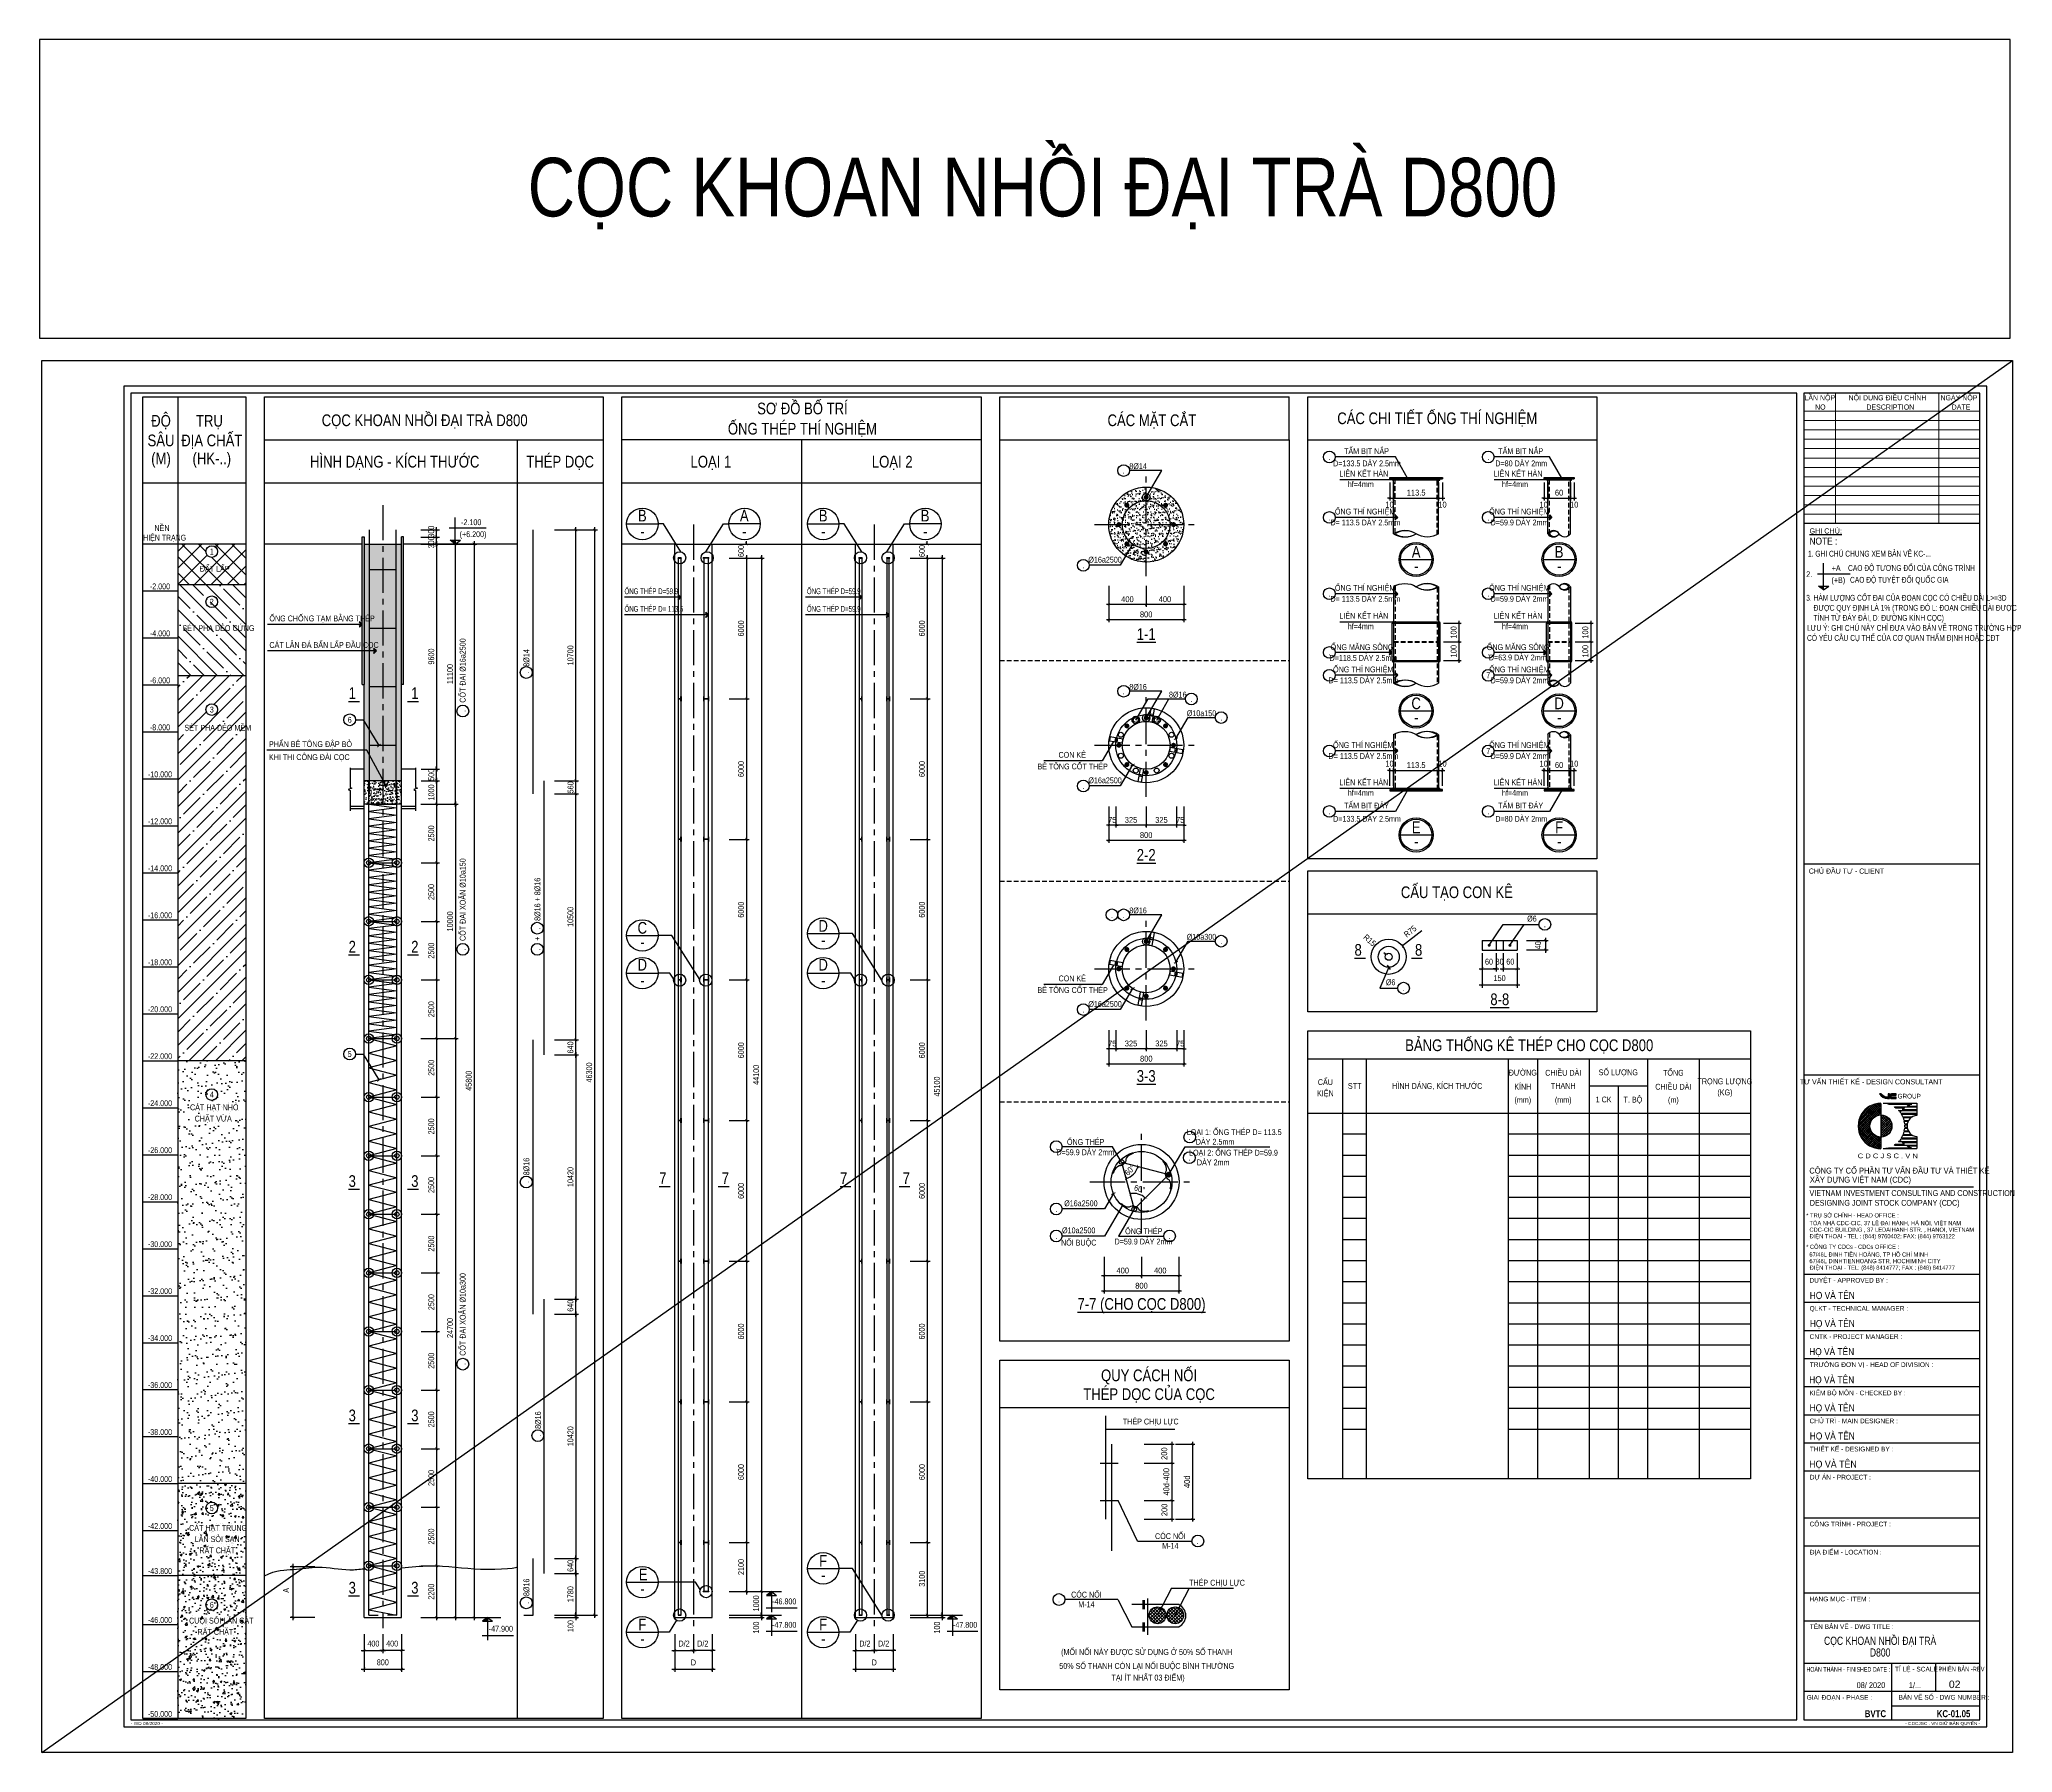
# Model space of a CAD drawing. Extents: x 171424 to 249266, y 74893 to 149166.
# Drawn here: x 171424 to 192473, y 102893 to 121166 of the extents above; entities that cross this region are included whole.
import ezdxf
from ezdxf.enums import TextEntityAlignment as Align

# ---------------------------------------------------------------- set-up
doc = ezdxf.new("R2010")
doc.units = 0
doc.header["$LTSCALE"] = 500
doc.header["$MEASUREMENT"] = 0
doc.header["$PDMODE"] = 3
doc.linetypes.add('CENTER2', pattern=[1.125, 0.75, -0.125, 0.125, -0.125])
doc.linetypes.add('HIDDEN', pattern=[0.375, 0.25, -0.125])
doc.layers.get('0').update_dxf_attribs({"linetype": 'CONTINUOUS'})
doc.layers.get('DEFPOINTS').update_dxf_attribs({"linetype": 'CONTINUOUS'})
for name, color, linetype in [('01.CDC.AXIS', 160, 'CENTER2'), ('02.CDC.DIM', 1, 'CONTINUOUS'), ('03.CDC.BORDER', 3, 'CONTINUOUS'), ('04.CDC.HIDDEN', 8, 'HIDDEN'), ('05.CDC.STEEL', 4, 'CONTINUOUS'), ('06.CDC.TEXT', 2, 'CONTINUOUS'), ('10.CDC.HATCH', 9, 'CONTINUOUS'), ('11.CDC.NOTE', 8, 'CONTINUOUS'), ('CDC -TEXT KHUNG', 7, 'CONTINUOUS'), ('CDC-KHUNGTEN', 7, 'CONTINUOUS'), ('CDC.10.HATCH', 9, 'CONTINUOUS')]:
    doc.layers.add(name, color=color, linetype=linetype)
doc.layers.add('KCS_Plotter', color=11, linetype='CONTINUOUS', plot=False)
doc.styles.add('ARIAL', font='arial.ttf', dxfattribs={"width": 0.8})
doc.styles.add('Arial_4', font='arial.ttf', dxfattribs={"width": 0.75, "height": 3})
doc.styles.add('Arial_B_3', font='arialbd.ttf', dxfattribs={"width": 0.75, "height": 3})
doc.styles.add('KT CDC', font='arial.ttf', dxfattribs={"width": 0.85, "height": 200})
doc.dimstyles.new('DIM100-25', dxfattribs={"dimtxt": 63, "dimasz": 30, "dimexe": 30, "dimexo": 0, "dimgap": 25, "dimtad": 1, "dimdec": 0, "dimlfac": 4, "dimzin": 0, "dimdsep": 46, "dimtxsty": 'ARIAL', "dimblk": 'ARCHTICK', "dimblk1": 'ARCHTICK', "dimblk2": 'D', "dimcen": 0, "dimdle": 30, "dimclrd": 1, "dimclre": 1, "dimclrt": 2, "dimadec": 0, "dimazin": 0, "dimtfac": 1, "dimtdec": 0, "dimtix": 1, "dimtofl": 0, "dimtmove": 2, "dimatfit": 3, "dimldrblk": 'ARCHTICK', "dimfxl": 1, "dimtolj": 1, "dimtzin": 0, "dimarcsym": 0})
doc.dimstyles.new('DIM100-50', dxfattribs={"dimtxt": 63, "dimasz": 30, "dimexe": 30, "dimexo": 0, "dimgap": 40, "dimtad": 1, "dimdec": 0, "dimlfac": 2, "dimzin": 0, "dimdsep": 46, "dimtxsty": 'ARIAL', "dimblk": 'ARCHTICK', "dimcen": 0, "dimdle": 30, "dimclrd": 1, "dimclre": 1, "dimclrt": 2, "dimadec": 0, "dimazin": 0, "dimtfac": 1, "dimtdec": 0, "dimtix": 1, "dimtofl": 0, "dimtmove": 2, "dimatfit": 3, "dimldrblk": 'ARCHTICK', "dimfxl": 1, "dimtolj": 1, "dimtzin": 0, "dimarcsym": 0})
doc.dimstyles.new('DIM25', dxfattribs={"dimscale": 25, "dimtxt": 2.5, "dimasz": 1, "dimexe": 1, "dimexo": 0, "dimgap": 1, "dimtad": 1, "dimdec": 0, "dimdsep": 46, "dimtxsty": 'ARIAL', "dimblk": 'ARCHTICK', "dimcen": 1, "dimdle": 1, "dimclrd": 1, "dimclre": 1, "dimclrt": 2, "dimadec": 0, "dimazin": 0, "dimtfac": 1, "dimtdec": 0, "dimtix": 1, "dimtmove": 2, "dimatfit": 3, "dimldrblk": 'ARCHTICK', "dimfxl": 1, "dimtolj": 1, "dimtzin": 0, "dimarcsym": 0})
doc.dimstyles.new('DIM25-10', dxfattribs={"dimtxt": 63, "dimasz": 30, "dimexe": 30, "dimexo": 0, "dimgap": 40, "dimtad": 1, "dimdec": 0, "dimlfac": 0.4, "dimzin": 0, "dimdsep": 46, "dimtxsty": 'ARIAL', "dimblk": 'ARCHTICK', "dimblk1": 'ARCHTICK', "dimblk2": 'D', "dimcen": 0, "dimdle": 30, "dimclrd": 1, "dimclre": 1, "dimclrt": 2, "dimadec": 0, "dimazin": 0, "dimtfac": 1, "dimtdec": 0, "dimtix": 1, "dimtofl": 0, "dimtmove": 2, "dimatfit": 3, "dimldrblk": 'ARCHTICK', "dimfxl": 1, "dimtolj": 1, "dimtzin": 0, "dimarcsym": 0})
pattern_1 = [(37.5, (90230.4, -22296.01), (-5.03947, 154.1459), [0, -121.6, 0, -136, 0, -130]), (7.5, (90230.4, -22296.01), (141.58214, 225.77169), [0, -65.6, 0, -109.6, 0, -42]), (327.5, (90132, -22296.01), (249.13135, 0.45272), [0, -40, 0, -144, 0, -188]), (317.5, (90132, -22296), (240.49013, 70.21405), [0, -20, 0, -94.4, 0, -108])]
pattern_2 = [(50, (90230.4, -22296.01), (215.17805, -18.82564), [22.5, -247.5]), (355, (90230.4, -22296), (-41.6254, 225.65764), [18, -198]), (100.4514, (90248.33, -22297.58), (173.55281, 206.83186), [19.12206, -210.34263]), (46.1842, (90230.4, -22236), (320.1723, -49.6557), [33.75, -371.25]), (96.6356, (90257.07, -22240.15), (280.3988, 292.23536), [28.6831, -315.5139]), (351.1842, (90230.4, -22236), (280.3986, 292.2356), [27, -297]), (21, (90260.4, -22251.01), (179.07212, -120.78567), [22.5, -247.5]), (326, (90260.4, -22251), (72.9946, 217.545), [18, -198]), (71.4514, (90275.32, -22261.08), (252.0668, 96.75915), [19.12206, -210.34263]), (37.5, (90230.39, -22296.01), (3.647957, 99.868156), [0, -195.6, 0, -201, 0, -198.75]), (7.5, (90230.39, -22296.01), (78.92086, 118.32351), [0, -114.6, 0, -191.1, 0, -75.75]), (327.5, (90163.49, -22296.01), (160.14673, -6.76646), [0, -75, 0, -234, 0, -310.5]), (317.5, (90133.5, -22296.01), (174.95585, 30.0315), [0, -97.5, 0, -155.4, 0, -220.5])]
pattern_3 = [(37.5, (87068.497, 53262.434), (-1.8898, 57.804713), [0, -45.6, 0, -51, 0, -48.75]), (7.5, (87068.5, 53262.43), (53.0933, 84.66438), [0, -24.6, 0, -41.1, 0, -15.75]), (327.5, (87031.597, 53262.434), (93.424256, 0.169772), [0, -15, 0, -54, 0, -70.5]), (317.5, (87031.6, 53262.43), (90.1838, 26.330267), [0, -7.5, 0, -35.4, 0, -40.5])]

# ---------------------------------------------------------------- blocks, each defined once
blk = doc.blocks.new('_ArchTick')
at = {"color": 0, "linetype": 'ByBlock', "const_width": 0.15}
blk.add_lwpolyline([(-0.5, -0.5), (0.5, 0.5)], dxfattribs=at)
blk = doc.blocks.new('*D385')
at = {"layer": '02.CDC.DIM', "color": 1, "lineweight": -2, "transparency": 16777216}
for p, q in [((176917, 115934), (177376, 115934)), ((177346, 115964), (177346, 104329)), ((176917, 104359), (177376, 104359))]:
    blk.add_line(p, q, dxfattribs=at)
at = {"layer": 'DEFPOINTS', "color": 0, "transparency": 16777216}
for p in [(176917, 115934), (176917, 104359), (177346, 104359)]:
    blk.add_point(p, dxfattribs=at)
at = {"layer": '02.CDC.DIM', "color": 1, "lineweight": -2, "transparency": 16777216, "xscale": 30, "yscale": 30, "zscale": 30}
for p, rotation in [((177346, 115934), 90), ((177346, 104359), 270)]:
    blk.add_blockref('_ArchTick', p, dxfattribs=dict(at, rotation=rotation))
at = {"layer": '02.CDC.DIM', "color": 2, "transparency": 16777216, "insert": (177289, 110147), "char_height": 63, "attachment_point": 5, "rotation": 90, "style": 'ARIAL'}
blk.add_mtext('\\A1;46300', dxfattribs=at)
blk = doc.blocks.new('D')
at = {"layer": '02.CDC.DIM'}
for p, q in [((-50, -50), (50, 50)), ((-86.75, 0), (86.75, 0))]:
    blk.add_line(p, q, dxfattribs=at)
blk = doc.blocks.new('*D386')
at = {"layer": '02.CDC.DIM', "color": 1, "lineweight": -2, "transparency": 16777216}
for p, q in [((176917, 110334), (177176, 110334)), ((177146, 110364), (177146, 107699)), ((176917, 107729), (177176, 107729))]:
    blk.add_line(p, q, dxfattribs=at)
at = {"layer": 'DEFPOINTS', "color": 0, "transparency": 16777216}
for p in [(176917, 110334), (176917, 107729), (177146, 107729)]:
    blk.add_point(p, dxfattribs=at)
at = {"layer": '02.CDC.DIM', "color": 1, "lineweight": -2, "transparency": 16777216, "xscale": 30, "yscale": 30, "zscale": 30}
for p, rotation in [((177146, 110334), 90), ((177146, 107729), 270)]:
    blk.add_blockref('_ArchTick', p, dxfattribs=dict(at, rotation=rotation))
at = {"layer": '02.CDC.DIM', "color": 2, "transparency": 16777216, "insert": (177089, 109032), "char_height": 63, "attachment_point": 5, "rotation": 90, "style": 'ARIAL'}
blk.add_mtext('\\A1;10420', dxfattribs=at)
blk = doc.blocks.new('*D387')
at = {"layer": '02.CDC.DIM', "color": 1, "lineweight": -2, "transparency": 16777216}
for p, q in [((177146, 110304), (177146, 110524)), ((176917, 110494), (177176, 110494)), ((176917, 110334), (177176, 110334))]:
    blk.add_line(p, q, dxfattribs=at)
at = {"layer": 'DEFPOINTS', "color": 0, "transparency": 16777216}
for p in [(176917, 110494), (176917, 110334), (177146, 110494)]:
    blk.add_point(p, dxfattribs=at)
at = {"layer": '02.CDC.DIM', "color": 1, "lineweight": -2, "transparency": 16777216, "xscale": 30, "yscale": 30, "zscale": 30}
for p, rotation in [((177146, 110494), 90), ((177146, 110334), 270)]:
    blk.add_blockref('_ArchTick', p, dxfattribs=dict(at, rotation=rotation))
at = {"layer": '02.CDC.DIM', "color": 2, "transparency": 16777216, "insert": (177089, 110414), "char_height": 63, "attachment_point": 5, "rotation": 90, "style": 'ARIAL'}
blk.add_mtext('\\A1;640', dxfattribs=at)
blk = doc.blocks.new('*D388')
at = {"layer": '02.CDC.DIM', "color": 1, "lineweight": -2, "transparency": 16777216}
for p, q in [((176917, 113119), (177176, 113119)), ((177146, 110464), (177146, 113149)), ((176917, 110494), (177176, 110494))]:
    blk.add_line(p, q, dxfattribs=at)
at = {"layer": 'DEFPOINTS', "color": 0, "transparency": 16777216}
for p in [(176917, 113119), (177146, 113119), (176917, 110494)]:
    blk.add_point(p, dxfattribs=at)
at = {"layer": '02.CDC.DIM', "color": 1, "lineweight": -2, "transparency": 16777216, "xscale": 30, "yscale": 30, "zscale": 30}
for p, rotation in [((177146, 113119), 90), ((177146, 110494), 270)]:
    blk.add_blockref('_ArchTick', p, dxfattribs=dict(at, rotation=rotation))
at = {"layer": '02.CDC.DIM', "color": 2, "transparency": 16777216, "insert": (177089, 111807), "char_height": 63, "attachment_point": 5, "rotation": 90, "style": 'ARIAL'}
blk.add_mtext('\\A1;10500', dxfattribs=at)
blk = doc.blocks.new('*D389')
at = {"layer": '02.CDC.DIM', "color": 1, "lineweight": -2, "transparency": 16777216}
for p, q in [((176917, 113259), (177176, 113259)), ((177146, 113089), (177146, 113289)), ((176917, 113119), (177176, 113119))]:
    blk.add_line(p, q, dxfattribs=at)
at = {"layer": 'DEFPOINTS', "color": 0, "transparency": 16777216}
for p in [(176917, 113259), (177146, 113259), (176917, 113119)]:
    blk.add_point(p, dxfattribs=at)
at = {"layer": '02.CDC.DIM', "color": 1, "lineweight": -2, "transparency": 16777216, "xscale": 30, "yscale": 30, "zscale": 30}
for p, rotation in [((177146, 113259), 90), ((177146, 113119), 270)]:
    blk.add_blockref('_ArchTick', p, dxfattribs=dict(at, rotation=rotation))
at = {"layer": '02.CDC.DIM', "color": 2, "transparency": 16777216, "insert": (177090, 113189), "char_height": 63, "attachment_point": 5, "rotation": 90, "style": 'ARIAL'}
blk.add_mtext('\\A1;560', dxfattribs=at)
blk = doc.blocks.new('*D390')
at = {"layer": '02.CDC.DIM', "color": 1, "lineweight": -2, "transparency": 16777216}
for p, q in [((176917, 115934), (177176, 115934)), ((177146, 113229), (177146, 115964)), ((176917, 113259), (177176, 113259))]:
    blk.add_line(p, q, dxfattribs=at)
at = {"layer": 'DEFPOINTS', "color": 0, "transparency": 16777216}
for p in [(176917, 115934), (177146, 115934), (176917, 113259)]:
    blk.add_point(p, dxfattribs=at)
at = {"layer": '02.CDC.DIM', "color": 1, "lineweight": -2, "transparency": 16777216, "xscale": 30, "yscale": 30, "zscale": 30}
for p, rotation in [((177146, 115934), 90), ((177146, 113259), 270)]:
    blk.add_blockref('_ArchTick', p, dxfattribs=dict(at, rotation=rotation))
at = {"layer": '02.CDC.DIM', "color": 2, "transparency": 16777216, "insert": (177089, 114597), "char_height": 63, "attachment_point": 5, "rotation": 90, "style": 'ARIAL'}
blk.add_mtext('\\A1;10700', dxfattribs=at)
blk = doc.blocks.new('*D391')
at = {"layer": '02.CDC.DIM', "color": 1, "lineweight": -2, "transparency": 16777216}
for p, q in [((176917, 104359), (177176, 104359)), ((176917, 104334), (177176, 104334)), ((177146, 104359), (177146, 104389)), ((177146, 104334), (177146, 104304))]:
    blk.add_line(p, q, dxfattribs=at)
at = {"layer": 'DEFPOINTS', "color": 0, "transparency": 16777216}
for p in [(176917, 104359), (176917, 104334), (177146, 104359)]:
    blk.add_point(p, dxfattribs=at)
at = {"layer": '02.CDC.DIM', "color": 1, "lineweight": -2, "transparency": 16777216, "xscale": 30, "yscale": 30, "zscale": 30}
for p, rotation in [((177146, 104359), 270), ((177146, 104334), 90)]:
    blk.add_blockref('_ArchTick', p, dxfattribs=dict(at, rotation=rotation))
at = {"layer": '02.CDC.DIM', "color": 2, "transparency": 16777216, "insert": (177090, 104241), "char_height": 63, "attachment_point": 5, "rotation": 90, "style": 'ARIAL'}
blk.add_mtext('\\A1;100', dxfattribs=at)
blk = doc.blocks.new('*D392')
at = {"layer": '02.CDC.DIM', "color": 1, "lineweight": -2, "transparency": 16777216}
for p, q in [((174887, 103991), (174887, 103752)), ((175287, 103991), (175287, 103752)), ((174857, 103782), (175317, 103782))]:
    blk.add_line(p, q, dxfattribs=at)
at = {"layer": 'DEFPOINTS', "color": 0, "transparency": 16777216}
for p in [(174887, 103991), (175287, 103991), (175287, 103782)]:
    blk.add_point(p, dxfattribs=at)
at = {"layer": '02.CDC.DIM', "color": 1, "lineweight": -2, "transparency": 16777216, "xscale": 30, "yscale": 30, "zscale": 30, "rotation": 180}
blk.add_blockref('_ArchTick', (174887, 103782), dxfattribs=at)
at = {"layer": '02.CDC.DIM', "color": 1, "lineweight": -2, "transparency": 16777216, "xscale": 30, "yscale": 30, "zscale": 30}
blk.add_blockref('_ArchTick', (175287, 103782), dxfattribs=at)
at = {"layer": '02.CDC.DIM', "color": 2, "transparency": 16777216, "insert": (175087, 103855), "char_height": 63, "attachment_point": 5, "style": 'ARIAL'}
blk.add_mtext('\\A1;800', dxfattribs=at)
blk = doc.blocks.new('*D393')
at = {"layer": '02.CDC.DIM', "color": 1, "lineweight": -2, "transparency": 16777216}
for p, q in [((174887, 104154), (174887, 103952)), ((175087, 104154), (175087, 103952)), ((174857, 103982), (175117, 103982))]:
    blk.add_line(p, q, dxfattribs=at)
at = {"layer": 'DEFPOINTS', "color": 0, "transparency": 16777216}
for p in [(174887, 104154), (175087, 104154), (175087, 103982)]:
    blk.add_point(p, dxfattribs=at)
at = {"layer": '02.CDC.DIM', "color": 1, "lineweight": -2, "transparency": 16777216, "xscale": 30, "yscale": 30, "zscale": 30, "rotation": 180}
blk.add_blockref('_ArchTick', (174887, 103982), dxfattribs=at)
at = {"layer": '02.CDC.DIM', "color": 1, "lineweight": -2, "transparency": 16777216, "xscale": 30, "yscale": 30, "zscale": 30}
blk.add_blockref('_ArchTick', (175087, 103982), dxfattribs=at)
at = {"layer": '02.CDC.DIM', "color": 2, "transparency": 16777216, "insert": (174987, 104055), "char_height": 63, "attachment_point": 5, "style": 'ARIAL'}
blk.add_mtext('\\A1;400', dxfattribs=at)
blk = doc.blocks.new('*D394')
at = {"layer": '02.CDC.DIM', "color": 1, "lineweight": -2, "transparency": 16777216}
for p, q in [((175087, 104154), (175087, 103952)), ((175287, 104154), (175287, 103952)), ((175317, 103982), (175057, 103982))]:
    blk.add_line(p, q, dxfattribs=at)
at = {"layer": 'DEFPOINTS', "color": 0, "transparency": 16777216}
for p in [(175087, 104154), (175287, 104154), (175087, 103982)]:
    blk.add_point(p, dxfattribs=at)
at = {"layer": '02.CDC.DIM', "color": 1, "lineweight": -2, "transparency": 16777216, "xscale": 30, "yscale": 30, "zscale": 30, "rotation": 180}
blk.add_blockref('_ArchTick', (175087, 103982), dxfattribs=at)
at = {"layer": '02.CDC.DIM', "color": 1, "lineweight": -2, "transparency": 16777216, "xscale": 30, "yscale": 30, "zscale": 30}
blk.add_blockref('_ArchTick', (175287, 103982), dxfattribs=at)
at = {"layer": '02.CDC.DIM', "color": 2, "transparency": 16777216, "insert": (175187, 104055), "char_height": 63, "attachment_point": 5, "style": 'ARIAL'}
blk.add_mtext('\\A1;400', dxfattribs=at)
blk = doc.blocks.new('*D395')
at = {"layer": '02.CDC.DIM', "color": 1, "lineweight": -2, "transparency": 16777216}
for p, q in [((176917, 107569), (177176, 107569)), ((177146, 107599), (177146, 104934)), ((176917, 104964), (177176, 104964))]:
    blk.add_line(p, q, dxfattribs=at)
at = {"layer": 'DEFPOINTS', "color": 0, "transparency": 16777216}
for p in [(176917, 107569), (176917, 104964), (177146, 104964)]:
    blk.add_point(p, dxfattribs=at)
at = {"layer": '02.CDC.DIM', "color": 1, "lineweight": -2, "transparency": 16777216, "xscale": 30, "yscale": 30, "zscale": 30}
for p, rotation in [((177146, 107569), 90), ((177146, 104964), 270)]:
    blk.add_blockref('_ArchTick', p, dxfattribs=dict(at, rotation=rotation))
at = {"layer": '02.CDC.DIM', "color": 2, "transparency": 16777216, "insert": (177089, 106267), "char_height": 63, "attachment_point": 5, "rotation": 90, "style": 'ARIAL'}
blk.add_mtext('\\A1;10420', dxfattribs=at)
blk = doc.blocks.new('*D396')
at = {"layer": '02.CDC.DIM', "color": 1, "lineweight": -2, "transparency": 16777216}
for p, q in [((176917, 107729), (177176, 107729)), ((176917, 107569), (177176, 107569)), ((177146, 107539), (177146, 107759))]:
    blk.add_line(p, q, dxfattribs=at)
at = {"layer": 'DEFPOINTS', "color": 0, "transparency": 16777216}
for p in [(176917, 107729), (176917, 107569), (177146, 107729)]:
    blk.add_point(p, dxfattribs=at)
at = {"layer": '02.CDC.DIM', "color": 1, "lineweight": -2, "transparency": 16777216, "xscale": 30, "yscale": 30, "zscale": 30}
for p, rotation in [((177146, 107729), 90), ((177146, 107569), 270)]:
    blk.add_blockref('_ArchTick', p, dxfattribs=dict(at, rotation=rotation))
at = {"layer": '02.CDC.DIM', "color": 2, "transparency": 16777216, "insert": (177089, 107659), "char_height": 63, "attachment_point": 5, "rotation": 90, "style": 'ARIAL'}
blk.add_mtext('\\A1;640', dxfattribs=at)
blk = doc.blocks.new('*D397')
at = {"layer": '02.CDC.DIM', "color": 1, "lineweight": -2, "transparency": 16777216}
for p, q in [((177146, 104834), (177146, 104329)), ((176917, 104804), (177176, 104804)), ((176917, 104359), (177176, 104359))]:
    blk.add_line(p, q, dxfattribs=at)
at = {"layer": 'DEFPOINTS', "color": 0, "transparency": 16777216}
for p in [(176917, 104804), (176917, 104359), (177146, 104359)]:
    blk.add_point(p, dxfattribs=at)
at = {"layer": '02.CDC.DIM', "color": 1, "lineweight": -2, "transparency": 16777216, "xscale": 30, "yscale": 30, "zscale": 30}
for p, rotation in [((177146, 104804), 90), ((177146, 104359), 270)]:
    blk.add_blockref('_ArchTick', p, dxfattribs=dict(at, rotation=rotation))
at = {"layer": '02.CDC.DIM', "color": 2, "transparency": 16777216, "insert": (177089, 104582), "char_height": 63, "attachment_point": 5, "rotation": 90, "style": 'ARIAL'}
blk.add_mtext('\\A1;1780', dxfattribs=at)
blk = doc.blocks.new('*D398')
at = {"layer": '02.CDC.DIM', "color": 1, "lineweight": -2, "transparency": 16777216}
for p, q in [((176917, 104964), (177176, 104964)), ((177146, 104774), (177146, 104994)), ((176917, 104804), (177176, 104804))]:
    blk.add_line(p, q, dxfattribs=at)
at = {"layer": 'DEFPOINTS', "color": 0, "transparency": 16777216}
for p in [(176917, 104964), (177146, 104964), (176917, 104804)]:
    blk.add_point(p, dxfattribs=at)
at = {"layer": '02.CDC.DIM', "color": 1, "lineweight": -2, "transparency": 16777216, "xscale": 30, "yscale": 30, "zscale": 30}
for p, rotation in [((177146, 104964), 90), ((177146, 104804), 270)]:
    blk.add_blockref('_ArchTick', p, dxfattribs=dict(at, rotation=rotation))
at = {"layer": '02.CDC.DIM', "color": 2, "transparency": 16777216, "insert": (177089, 104884), "char_height": 63, "attachment_point": 5, "rotation": 90, "style": 'ARIAL'}
blk.add_mtext('\\A1;640', dxfattribs=at)
blk = doc.blocks.new('*D399')
at = {"layer": '02.CDC.DIM', "color": 1, "lineweight": -2, "transparency": 16777216}
for p, q in [((174363, 104875), (174097, 104875)), ((174127, 104905), (174127, 104304)), ((174363, 104334), (174097, 104334))]:
    blk.add_line(p, q, dxfattribs=at)
at = {"layer": 'DEFPOINTS', "color": 0, "transparency": 16777216}
for p in [(174363, 104875), (174127, 104334), (174363, 104334)]:
    blk.add_point(p, dxfattribs=at)
at = {"layer": '02.CDC.DIM', "color": 1, "lineweight": -2, "transparency": 16777216, "xscale": 30, "yscale": 30, "zscale": 30}
for p, rotation in [((174127, 104875), 90), ((174127, 104334), 270)]:
    blk.add_blockref('_ArchTick', p, dxfattribs=dict(at, rotation=rotation))
at = {"layer": '02.CDC.DIM', "color": 2, "transparency": 16777216, "insert": (174054, 104623), "char_height": 63, "attachment_point": 5, "rotation": 90, "style": 'ARIAL'}
blk.add_mtext('\\A1;A', dxfattribs=at)
blk = doc.blocks.new('*D400')
at = {"layer": '02.CDC.DIM', "color": 1, "lineweight": -2, "transparency": 16777216}
for p, q in [((175494, 115784), (176091, 115784)), ((176061, 115814), (176061, 104304)), ((175494, 104334), (176091, 104334))]:
    blk.add_line(p, q, dxfattribs=at)
at = {"layer": 'DEFPOINTS', "color": 0, "transparency": 16777216}
for p in [(175494, 115784), (175494, 104334), (176061, 104334)]:
    blk.add_point(p, dxfattribs=at)
at = {"layer": '02.CDC.DIM', "color": 1, "lineweight": -2, "transparency": 16777216, "xscale": 30, "yscale": 30, "zscale": 30}
for p, rotation in [((176061, 115784), 90), ((176061, 104334), 270)]:
    blk.add_blockref('_ArchTick', p, dxfattribs=dict(at, rotation=rotation))
at = {"layer": '02.CDC.DIM', "color": 2, "transparency": 16777216, "insert": (176004, 110059), "char_height": 63, "attachment_point": 5, "rotation": 90, "style": 'ARIAL'}
blk.add_mtext('\\A1;45800', dxfattribs=at)
blk = doc.blocks.new('*D401')
at = {"layer": '02.CDC.DIM', "color": 1, "lineweight": -2, "transparency": 16777216}
for p, q in [((175861, 113039), (175861, 110479)), ((175496, 113009), (175891, 113009)), ((175494, 110509), (175891, 110509))]:
    blk.add_line(p, q, dxfattribs=at)
at = {"layer": 'DEFPOINTS', "color": 0, "transparency": 16777216}
for p in [(175496, 113009), (175494, 110509), (175861, 110509)]:
    blk.add_point(p, dxfattribs=at)
at = {"layer": '02.CDC.DIM', "color": 1, "lineweight": -2, "transparency": 16777216, "xscale": 30, "yscale": 30, "zscale": 30}
for p, rotation in [((175861, 113009), 90), ((175861, 110509), 270)]:
    blk.add_blockref('_ArchTick', p, dxfattribs=dict(at, rotation=rotation))
at = {"layer": '02.CDC.DIM', "color": 2, "transparency": 16777216, "insert": (175804, 111759), "char_height": 63, "attachment_point": 5, "rotation": 90, "style": 'ARIAL'}
blk.add_mtext('\\A1;10000', dxfattribs=at)
blk = doc.blocks.new('*D402')
at = {"layer": '02.CDC.DIM', "color": 1, "lineweight": -2, "transparency": 16777216}
for p, q in [((175496, 115784), (175691, 115784)), ((175661, 115814), (175661, 113354)), ((175496, 113384), (175691, 113384))]:
    blk.add_line(p, q, dxfattribs=at)
at = {"layer": 'DEFPOINTS', "color": 0, "transparency": 16777216}
for p in [(175496, 115784), (175496, 113384), (175661, 113384)]:
    blk.add_point(p, dxfattribs=at)
at = {"layer": '02.CDC.DIM', "color": 1, "lineweight": -2, "transparency": 16777216, "xscale": 30, "yscale": 30, "zscale": 30}
for p, rotation in [((175661, 115784), 90), ((175661, 113384), 270)]:
    blk.add_blockref('_ArchTick', p, dxfattribs=dict(at, rotation=rotation))
at = {"layer": '02.CDC.DIM', "color": 2, "transparency": 16777216, "insert": (175604, 114584), "char_height": 63, "attachment_point": 5, "rotation": 90, "style": 'ARIAL'}
blk.add_mtext('\\A1;9600', dxfattribs=at)
blk = doc.blocks.new('*D403')
at = {"layer": '02.CDC.DIM', "color": 1, "lineweight": -2, "transparency": 16777216}
for p, q in [((175496, 113259), (175691, 113259)), ((175661, 113289), (175661, 112979)), ((175496, 113009), (175691, 113009))]:
    blk.add_line(p, q, dxfattribs=at)
at = {"layer": 'DEFPOINTS', "color": 0, "transparency": 16777216}
for p in [(175496, 113259), (175496, 113009), (175661, 113009)]:
    blk.add_point(p, dxfattribs=at)
at = {"layer": '02.CDC.DIM', "color": 1, "lineweight": -2, "transparency": 16777216, "xscale": 30, "yscale": 30, "zscale": 30}
for p, rotation in [((175661, 113259), 90), ((175661, 113009), 270)]:
    blk.add_blockref('_ArchTick', p, dxfattribs=dict(at, rotation=rotation))
at = {"layer": '02.CDC.DIM', "color": 2, "transparency": 16777216, "insert": (175604, 113134), "char_height": 63, "attachment_point": 5, "rotation": 90, "style": 'ARIAL'}
blk.add_mtext('\\A1;1000', dxfattribs=at)
blk = doc.blocks.new('*D404')
at = {"layer": '02.CDC.DIM', "color": 1, "lineweight": -2, "transparency": 16777216}
for p, q in [((175661, 113039), (175661, 112354)), ((175496, 113009), (175691, 113009)), ((175496, 112384), (175691, 112384))]:
    blk.add_line(p, q, dxfattribs=at)
at = {"layer": 'DEFPOINTS', "color": 0, "transparency": 16777216}
for p in [(175496, 113009), (175496, 112384), (175661, 112384)]:
    blk.add_point(p, dxfattribs=at)
at = {"layer": '02.CDC.DIM', "color": 1, "lineweight": -2, "transparency": 16777216, "xscale": 30, "yscale": 30, "zscale": 30}
for p, rotation in [((175661, 113009), 90), ((175661, 112384), 270)]:
    blk.add_blockref('_ArchTick', p, dxfattribs=dict(at, rotation=rotation))
at = {"layer": '02.CDC.DIM', "color": 2, "transparency": 16777216, "insert": (175604, 112697), "char_height": 63, "attachment_point": 5, "rotation": 90, "style": 'ARIAL'}
blk.add_mtext('\\A1;2500', dxfattribs=at)
blk = doc.blocks.new('*D405')
at = {"layer": '02.CDC.DIM', "color": 1, "lineweight": -2, "transparency": 16777216}
for p, q in [((175661, 112414), (175661, 111729)), ((175496, 112384), (175691, 112384)), ((175496, 111759), (175691, 111759))]:
    blk.add_line(p, q, dxfattribs=at)
at = {"layer": 'DEFPOINTS', "color": 0, "transparency": 16777216}
for p in [(175496, 112384), (175496, 111759), (175661, 111759)]:
    blk.add_point(p, dxfattribs=at)
at = {"layer": '02.CDC.DIM', "color": 1, "lineweight": -2, "transparency": 16777216, "xscale": 30, "yscale": 30, "zscale": 30}
for p, rotation in [((175661, 112384), 90), ((175661, 111759), 270)]:
    blk.add_blockref('_ArchTick', p, dxfattribs=dict(at, rotation=rotation))
at = {"layer": '02.CDC.DIM', "color": 2, "transparency": 16777216, "insert": (175604, 112072), "char_height": 63, "attachment_point": 5, "rotation": 90, "style": 'ARIAL'}
blk.add_mtext('\\A1;2500', dxfattribs=at)
blk = doc.blocks.new('*D406')
at = {"layer": '02.CDC.DIM', "color": 1, "lineweight": -2, "transparency": 16777216}
for p, q in [((175661, 111789), (175661, 111104)), ((175496, 111759), (175691, 111759)), ((175496, 111134), (175691, 111134))]:
    blk.add_line(p, q, dxfattribs=at)
at = {"layer": 'DEFPOINTS', "color": 0, "transparency": 16777216}
for p in [(175496, 111759), (175496, 111134), (175661, 111134)]:
    blk.add_point(p, dxfattribs=at)
at = {"layer": '02.CDC.DIM', "color": 1, "lineweight": -2, "transparency": 16777216, "xscale": 30, "yscale": 30, "zscale": 30}
for p, rotation in [((175661, 111759), 90), ((175661, 111134), 270)]:
    blk.add_blockref('_ArchTick', p, dxfattribs=dict(at, rotation=rotation))
at = {"layer": '02.CDC.DIM', "color": 2, "transparency": 16777216, "insert": (175604, 111447), "char_height": 63, "attachment_point": 5, "rotation": 90, "style": 'ARIAL'}
blk.add_mtext('\\A1;2500', dxfattribs=at)
blk = doc.blocks.new('*D407')
at = {"layer": '02.CDC.DIM', "color": 1, "lineweight": -2, "transparency": 16777216}
for p, q in [((175661, 111164), (175661, 110479)), ((175496, 111134), (175691, 111134)), ((175496, 110509), (175691, 110509))]:
    blk.add_line(p, q, dxfattribs=at)
at = {"layer": 'DEFPOINTS', "color": 0, "transparency": 16777216}
for p in [(175496, 111134), (175496, 110509), (175661, 110509)]:
    blk.add_point(p, dxfattribs=at)
at = {"layer": '02.CDC.DIM', "color": 1, "lineweight": -2, "transparency": 16777216, "xscale": 30, "yscale": 30, "zscale": 30}
for p, rotation in [((175661, 111134), 90), ((175661, 110509), 270)]:
    blk.add_blockref('_ArchTick', p, dxfattribs=dict(at, rotation=rotation))
at = {"layer": '02.CDC.DIM', "color": 2, "transparency": 16777216, "insert": (175604, 110822), "char_height": 63, "attachment_point": 5, "rotation": 90, "style": 'ARIAL'}
blk.add_mtext('\\A1;2500', dxfattribs=at)
blk = doc.blocks.new('*D408')
at = {"layer": '02.CDC.DIM', "color": 1, "lineweight": -2, "transparency": 16777216}
for p, q in [((175496, 110509), (175691, 110509)), ((175661, 110539), (175661, 109854)), ((175496, 109884), (175691, 109884))]:
    blk.add_line(p, q, dxfattribs=at)
at = {"layer": 'DEFPOINTS', "color": 0, "transparency": 16777216}
for p in [(175496, 110509), (175496, 109884), (175661, 109884)]:
    blk.add_point(p, dxfattribs=at)
at = {"layer": '02.CDC.DIM', "color": 1, "lineweight": -2, "transparency": 16777216, "xscale": 30, "yscale": 30, "zscale": 30}
for p, rotation in [((175661, 110509), 90), ((175661, 109884), 270)]:
    blk.add_blockref('_ArchTick', p, dxfattribs=dict(at, rotation=rotation))
at = {"layer": '02.CDC.DIM', "color": 2, "transparency": 16777216, "insert": (175604, 110197), "char_height": 63, "attachment_point": 5, "rotation": 90, "style": 'ARIAL'}
blk.add_mtext('\\A1;2500', dxfattribs=at)
blk = doc.blocks.new('*D409')
at = {"layer": '02.CDC.DIM', "color": 1, "lineweight": -2, "transparency": 16777216}
for p, q in [((175496, 109884), (175691, 109884)), ((175661, 109914), (175661, 109229)), ((175496, 109259), (175691, 109259))]:
    blk.add_line(p, q, dxfattribs=at)
at = {"layer": 'DEFPOINTS', "color": 0, "transparency": 16777216}
for p in [(175496, 109884), (175496, 109259), (175661, 109259)]:
    blk.add_point(p, dxfattribs=at)
at = {"layer": '02.CDC.DIM', "color": 1, "lineweight": -2, "transparency": 16777216, "xscale": 30, "yscale": 30, "zscale": 30}
for p, rotation in [((175661, 109884), 90), ((175661, 109259), 270)]:
    blk.add_blockref('_ArchTick', p, dxfattribs=dict(at, rotation=rotation))
at = {"layer": '02.CDC.DIM', "color": 2, "transparency": 16777216, "insert": (175604, 109572), "char_height": 63, "attachment_point": 5, "rotation": 90, "style": 'ARIAL'}
blk.add_mtext('\\A1;2500', dxfattribs=at)
blk = doc.blocks.new('*D410')
at = {"layer": '02.CDC.DIM', "color": 1, "lineweight": -2, "transparency": 16777216}
for p, q in [((175496, 109259), (175691, 109259)), ((175661, 109289), (175661, 108604)), ((175496, 108634), (175691, 108634))]:
    blk.add_line(p, q, dxfattribs=at)
at = {"layer": 'DEFPOINTS', "color": 0, "transparency": 16777216}
for p in [(175496, 109259), (175496, 108634), (175661, 108634)]:
    blk.add_point(p, dxfattribs=at)
at = {"layer": '02.CDC.DIM', "color": 1, "lineweight": -2, "transparency": 16777216, "xscale": 30, "yscale": 30, "zscale": 30}
for p, rotation in [((175661, 109259), 90), ((175661, 108634), 270)]:
    blk.add_blockref('_ArchTick', p, dxfattribs=dict(at, rotation=rotation))
at = {"layer": '02.CDC.DIM', "color": 2, "transparency": 16777216, "insert": (175604, 108947), "char_height": 63, "attachment_point": 5, "rotation": 90, "style": 'ARIAL'}
blk.add_mtext('\\A1;2500', dxfattribs=at)
blk = doc.blocks.new('*D411')
at = {"layer": '02.CDC.DIM', "color": 1, "lineweight": -2, "transparency": 16777216}
for p, q in [((175496, 108634), (175691, 108634)), ((175661, 108664), (175661, 107979)), ((175496, 108009), (175691, 108009))]:
    blk.add_line(p, q, dxfattribs=at)
at = {"layer": 'DEFPOINTS', "color": 0, "transparency": 16777216}
for p in [(175496, 108634), (175496, 108009), (175661, 108009)]:
    blk.add_point(p, dxfattribs=at)
at = {"layer": '02.CDC.DIM', "color": 1, "lineweight": -2, "transparency": 16777216, "xscale": 30, "yscale": 30, "zscale": 30}
for p, rotation in [((175661, 108634), 90), ((175661, 108009), 270)]:
    blk.add_blockref('_ArchTick', p, dxfattribs=dict(at, rotation=rotation))
at = {"layer": '02.CDC.DIM', "color": 2, "transparency": 16777216, "insert": (175604, 108322), "char_height": 63, "attachment_point": 5, "rotation": 90, "style": 'ARIAL'}
blk.add_mtext('\\A1;2500', dxfattribs=at)
blk = doc.blocks.new('*D412')
at = {"layer": '02.CDC.DIM', "color": 1, "lineweight": -2, "transparency": 16777216}
for p, q in [((175496, 108009), (175691, 108009)), ((175661, 108039), (175661, 107354)), ((175496, 107384), (175691, 107384))]:
    blk.add_line(p, q, dxfattribs=at)
at = {"layer": 'DEFPOINTS', "color": 0, "transparency": 16777216}
for p in [(175496, 108009), (175496, 107384), (175661, 107384)]:
    blk.add_point(p, dxfattribs=at)
at = {"layer": '02.CDC.DIM', "color": 1, "lineweight": -2, "transparency": 16777216, "xscale": 30, "yscale": 30, "zscale": 30}
for p, rotation in [((175661, 108009), 90), ((175661, 107384), 270)]:
    blk.add_blockref('_ArchTick', p, dxfattribs=dict(at, rotation=rotation))
at = {"layer": '02.CDC.DIM', "color": 2, "transparency": 16777216, "insert": (175604, 107697), "char_height": 63, "attachment_point": 5, "rotation": 90, "style": 'ARIAL'}
blk.add_mtext('\\A1;2500', dxfattribs=at)
blk = doc.blocks.new('*D413')
at = {"layer": '02.CDC.DIM', "color": 1, "lineweight": -2, "transparency": 16777216}
for p, q in [((175496, 107384), (175691, 107384)), ((175661, 107414), (175661, 106729)), ((175496, 106759), (175691, 106759))]:
    blk.add_line(p, q, dxfattribs=at)
at = {"layer": 'DEFPOINTS', "color": 0, "transparency": 16777216}
for p in [(175496, 107384), (175496, 106759), (175661, 106759)]:
    blk.add_point(p, dxfattribs=at)
at = {"layer": '02.CDC.DIM', "color": 1, "lineweight": -2, "transparency": 16777216, "xscale": 30, "yscale": 30, "zscale": 30}
for p, rotation in [((175661, 107384), 90), ((175661, 106759), 270)]:
    blk.add_blockref('_ArchTick', p, dxfattribs=dict(at, rotation=rotation))
at = {"layer": '02.CDC.DIM', "color": 2, "transparency": 16777216, "insert": (175604, 107072), "char_height": 63, "attachment_point": 5, "rotation": 90, "style": 'ARIAL'}
blk.add_mtext('\\A1;2500', dxfattribs=at)
blk = doc.blocks.new('*D414')
at = {"layer": '02.CDC.DIM', "color": 1, "lineweight": -2, "transparency": 16777216}
for p, q in [((175496, 106759), (175691, 106759)), ((175661, 106789), (175661, 106104)), ((175496, 106134), (175691, 106134))]:
    blk.add_line(p, q, dxfattribs=at)
at = {"layer": 'DEFPOINTS', "color": 0, "transparency": 16777216}
for p in [(175496, 106759), (175496, 106134), (175661, 106134)]:
    blk.add_point(p, dxfattribs=at)
at = {"layer": '02.CDC.DIM', "color": 1, "lineweight": -2, "transparency": 16777216, "xscale": 30, "yscale": 30, "zscale": 30}
for p, rotation in [((175661, 106759), 90), ((175661, 106134), 270)]:
    blk.add_blockref('_ArchTick', p, dxfattribs=dict(at, rotation=rotation))
at = {"layer": '02.CDC.DIM', "color": 2, "transparency": 16777216, "insert": (175604, 106447), "char_height": 63, "attachment_point": 5, "rotation": 90, "style": 'ARIAL'}
blk.add_mtext('\\A1;2500', dxfattribs=at)
blk = doc.blocks.new('*D415')
at = {"layer": '02.CDC.DIM', "color": 1, "lineweight": -2, "transparency": 16777216}
for p, q in [((175496, 106134), (175691, 106134)), ((175661, 106164), (175661, 105479)), ((175496, 105509), (175691, 105509))]:
    blk.add_line(p, q, dxfattribs=at)
at = {"layer": 'DEFPOINTS', "color": 0, "transparency": 16777216}
for p in [(175496, 106134), (175496, 105509), (175661, 105509)]:
    blk.add_point(p, dxfattribs=at)
at = {"layer": '02.CDC.DIM', "color": 1, "lineweight": -2, "transparency": 16777216, "xscale": 30, "yscale": 30, "zscale": 30}
for p, rotation in [((175661, 106134), 90), ((175661, 105509), 270)]:
    blk.add_blockref('_ArchTick', p, dxfattribs=dict(at, rotation=rotation))
at = {"layer": '02.CDC.DIM', "color": 2, "transparency": 16777216, "insert": (175604, 105822), "char_height": 63, "attachment_point": 5, "rotation": 90, "style": 'ARIAL'}
blk.add_mtext('\\A1;2500', dxfattribs=at)
blk = doc.blocks.new('*D416')
at = {"layer": '02.CDC.DIM', "color": 1, "lineweight": -2, "transparency": 16777216}
for p, q in [((175496, 105509), (175691, 105509)), ((175661, 105539), (175661, 104854)), ((175496, 104884), (175691, 104884))]:
    blk.add_line(p, q, dxfattribs=at)
at = {"layer": 'DEFPOINTS', "color": 0, "transparency": 16777216}
for p in [(175496, 105509), (175496, 104884), (175661, 104884)]:
    blk.add_point(p, dxfattribs=at)
at = {"layer": '02.CDC.DIM', "color": 1, "lineweight": -2, "transparency": 16777216, "xscale": 30, "yscale": 30, "zscale": 30}
for p, rotation in [((175661, 105509), 90), ((175661, 104884), 270)]:
    blk.add_blockref('_ArchTick', p, dxfattribs=dict(at, rotation=rotation))
at = {"layer": '02.CDC.DIM', "color": 2, "transparency": 16777216, "insert": (175604, 105197), "char_height": 63, "attachment_point": 5, "rotation": 90, "style": 'ARIAL'}
blk.add_mtext('\\A1;2500', dxfattribs=at)
blk = doc.blocks.new('*D417')
at = {"layer": '02.CDC.DIM', "color": 1, "lineweight": -2, "transparency": 16777216}
for p, q in [((175496, 104884), (175691, 104884)), ((175661, 104914), (175661, 104304)), ((175496, 104334), (175691, 104334))]:
    blk.add_line(p, q, dxfattribs=at)
at = {"layer": 'DEFPOINTS', "color": 0, "transparency": 16777216}
for p in [(175496, 104884), (175496, 104334), (175661, 104334)]:
    blk.add_point(p, dxfattribs=at)
at = {"layer": '02.CDC.DIM', "color": 1, "lineweight": -2, "transparency": 16777216, "xscale": 30, "yscale": 30, "zscale": 30}
for p, rotation in [((175661, 104884), 90), ((175661, 104334), 270)]:
    blk.add_blockref('_ArchTick', p, dxfattribs=dict(at, rotation=rotation))
at = {"layer": '02.CDC.DIM', "color": 2, "transparency": 16777216, "insert": (175604, 104609), "char_height": 63, "attachment_point": 5, "rotation": 90, "style": 'ARIAL'}
blk.add_mtext('\\A1;2200', dxfattribs=at)
blk = doc.blocks.new('*D418')
at = {"layer": '02.CDC.DIM', "color": 1, "lineweight": -2, "transparency": 16777216}
for p, q in [((175494, 115784), (175891, 115784)), ((175861, 112979), (175861, 115814)), ((175494, 113009), (175891, 113009))]:
    blk.add_line(p, q, dxfattribs=at)
at = {"layer": 'DEFPOINTS', "color": 0, "transparency": 16777216}
for p in [(175494, 115784), (175861, 115784), (175494, 113009)]:
    blk.add_point(p, dxfattribs=at)
at = {"layer": '02.CDC.DIM', "color": 1, "lineweight": -2, "transparency": 16777216, "xscale": 30, "yscale": 30, "zscale": 30}
for p, rotation in [((175861, 115784), 90), ((175861, 113009), 270)]:
    blk.add_blockref('_ArchTick', p, dxfattribs=dict(at, rotation=rotation))
at = {"layer": '02.CDC.DIM', "color": 2, "transparency": 16777216, "insert": (175804, 114397), "char_height": 63, "attachment_point": 5, "rotation": 90, "style": 'ARIAL'}
blk.add_mtext('\\A1;11100', dxfattribs=at)
blk = doc.blocks.new('*D419')
at = {"layer": '02.CDC.DIM', "color": 1, "lineweight": -2, "transparency": 16777216}
for p, q in [((175494, 110509), (175891, 110509)), ((175861, 110539), (175861, 104304)), ((175494, 104334), (175891, 104334))]:
    blk.add_line(p, q, dxfattribs=at)
at = {"layer": 'DEFPOINTS', "color": 0, "transparency": 16777216}
for p in [(175494, 110509), (175494, 104334), (175861, 104334)]:
    blk.add_point(p, dxfattribs=at)
at = {"layer": '02.CDC.DIM', "color": 1, "lineweight": -2, "transparency": 16777216, "xscale": 30, "yscale": 30, "zscale": 30}
for p, rotation in [((175861, 110509), 90), ((175861, 104334), 270)]:
    blk.add_blockref('_ArchTick', p, dxfattribs=dict(at, rotation=rotation))
at = {"layer": '02.CDC.DIM', "color": 2, "transparency": 16777216, "insert": (175804, 107422), "char_height": 63, "attachment_point": 5, "rotation": 90, "style": 'ARIAL'}
blk.add_mtext('\\A1;24700', dxfattribs=at)
blk = doc.blocks.new('*D420')
at = {"layer": '02.CDC.DIM', "color": 1, "lineweight": -2, "transparency": 16777216}
for p, q in [((175496, 113384), (175691, 113384)), ((175496, 113259), (175691, 113259)), ((175661, 113229), (175661, 113414))]:
    blk.add_line(p, q, dxfattribs=at)
at = {"layer": 'DEFPOINTS', "color": 0, "transparency": 16777216}
for p in [(175496, 113384), (175496, 113259), (175661, 113384)]:
    blk.add_point(p, dxfattribs=at)
at = {"layer": '02.CDC.DIM', "color": 1, "lineweight": -2, "transparency": 16777216, "xscale": 30, "yscale": 30, "zscale": 30}
for p, rotation in [((175661, 113384), 90), ((175661, 113259), 270)]:
    blk.add_blockref('_ArchTick', p, dxfattribs=dict(at, rotation=rotation))
at = {"layer": '02.CDC.DIM', "color": 2, "transparency": 16777216, "insert": (175604, 113322), "char_height": 63, "attachment_point": 5, "rotation": 90, "style": 'ARIAL'}
blk.add_mtext('\\A1;500', dxfattribs=at)
blk = doc.blocks.new('*D421')
at = {"layer": '02.CDC.DIM', "color": 1, "lineweight": -2, "transparency": 16777216}
for p, q in [((175494, 115859), (175691, 115859)), ((175494, 115784), (175691, 115784)), ((175661, 115754), (175661, 115889))]:
    blk.add_line(p, q, dxfattribs=at)
at = {"layer": 'DEFPOINTS', "color": 0, "transparency": 16777216}
for p in [(175494, 115859), (175494, 115784), (175661, 115859)]:
    blk.add_point(p, dxfattribs=at)
at = {"layer": '02.CDC.DIM', "color": 1, "lineweight": -2, "transparency": 16777216, "xscale": 30, "yscale": 30, "zscale": 30}
for p, rotation in [((175661, 115859), 90), ((175661, 115784), 270)]:
    blk.add_blockref('_ArchTick', p, dxfattribs=dict(at, rotation=rotation))
at = {"layer": '02.CDC.DIM', "color": 2, "transparency": 16777216, "insert": (175604, 115802), "char_height": 63, "attachment_point": 5, "rotation": 90, "style": 'ARIAL'}
blk.add_mtext('\\A1;300', dxfattribs=at)
blk = doc.blocks.new('*D422')
at = {"layer": '02.CDC.DIM', "color": 1, "lineweight": -2, "transparency": 16777216}
for p, q in [((175494, 115934), (175691, 115934)), ((175494, 115859), (175691, 115859)), ((175661, 115829), (175661, 115964))]:
    blk.add_line(p, q, dxfattribs=at)
at = {"layer": 'DEFPOINTS', "color": 0, "transparency": 16777216}
for p in [(175494, 115934), (175494, 115859), (175661, 115934)]:
    blk.add_point(p, dxfattribs=at)
at = {"layer": '02.CDC.DIM', "color": 1, "lineweight": -2, "transparency": 16777216, "xscale": 30, "yscale": 30, "zscale": 30}
for p, rotation in [((175661, 115934), 90), ((175661, 115859), 270)]:
    blk.add_blockref('_ArchTick', p, dxfattribs=dict(at, rotation=rotation))
at = {"layer": '02.CDC.DIM', "color": 2, "transparency": 16777216, "insert": (175604, 115916), "char_height": 63, "attachment_point": 5, "rotation": 90, "style": 'ARIAL'}
blk.add_mtext('\\A1;300', dxfattribs=at)
blk = doc.blocks.new('*D461')
at = {"layer": '02.CDC.DIM', "color": 1, "lineweight": -2, "transparency": 16777216}
for p, q in [((178201, 103991), (178201, 103752)), ((178601, 103991), (178601, 103752)), ((178171, 103782), (178631, 103782))]:
    blk.add_line(p, q, dxfattribs=at)
at = {"layer": 'DEFPOINTS', "color": 0, "transparency": 16777216}
for p in [(178201, 103991), (178601, 103991), (178601, 103782)]:
    blk.add_point(p, dxfattribs=at)
at = {"layer": '02.CDC.DIM', "color": 1, "lineweight": -2, "transparency": 16777216, "xscale": 30, "yscale": 30, "zscale": 30, "rotation": 180}
blk.add_blockref('_ArchTick', (178201, 103782), dxfattribs=at)
at = {"layer": '02.CDC.DIM', "color": 1, "lineweight": -2, "transparency": 16777216, "xscale": 30, "yscale": 30, "zscale": 30}
blk.add_blockref('_ArchTick', (178601, 103782), dxfattribs=at)
at = {"layer": '02.CDC.DIM', "color": 2, "transparency": 16777216, "insert": (178401, 103854), "char_height": 63, "attachment_point": 5, "style": 'ARIAL'}
blk.add_mtext('\\A1;D', dxfattribs=at)
blk = doc.blocks.new('*D462')
at = {"layer": '02.CDC.DIM', "color": 1, "lineweight": -2, "transparency": 16777216}
for p, q in [((178201, 104154), (178201, 103952)), ((178401, 104154), (178401, 103952)), ((178171, 103982), (178431, 103982))]:
    blk.add_line(p, q, dxfattribs=at)
at = {"layer": 'DEFPOINTS', "color": 0, "transparency": 16777216}
for p in [(178201, 104154), (178401, 104154), (178401, 103982)]:
    blk.add_point(p, dxfattribs=at)
at = {"layer": '02.CDC.DIM', "color": 1, "lineweight": -2, "transparency": 16777216, "xscale": 30, "yscale": 30, "zscale": 30, "rotation": 180}
blk.add_blockref('_ArchTick', (178201, 103982), dxfattribs=at)
at = {"layer": '02.CDC.DIM', "color": 1, "lineweight": -2, "transparency": 16777216, "xscale": 30, "yscale": 30, "zscale": 30}
blk.add_blockref('_ArchTick', (178401, 103982), dxfattribs=at)
at = {"layer": '02.CDC.DIM', "color": 2, "transparency": 16777216, "insert": (178301, 104055), "char_height": 63, "attachment_point": 5, "style": 'ARIAL'}
blk.add_mtext('\\A1;D/2', dxfattribs=at)
blk = doc.blocks.new('*D463')
at = {"layer": '02.CDC.DIM', "color": 1, "lineweight": -2, "transparency": 16777216}
for p, q in [((178401, 104154), (178401, 103952)), ((178601, 104154), (178601, 103952)), ((178631, 103982), (178371, 103982))]:
    blk.add_line(p, q, dxfattribs=at)
at = {"layer": 'DEFPOINTS', "color": 0, "transparency": 16777216}
for p in [(178401, 104154), (178601, 104154), (178401, 103982)]:
    blk.add_point(p, dxfattribs=at)
at = {"layer": '02.CDC.DIM', "color": 1, "lineweight": -2, "transparency": 16777216, "xscale": 30, "yscale": 30, "zscale": 30, "rotation": 180}
blk.add_blockref('_ArchTick', (178401, 103982), dxfattribs=at)
at = {"layer": '02.CDC.DIM', "color": 1, "lineweight": -2, "transparency": 16777216, "xscale": 30, "yscale": 30, "zscale": 30}
blk.add_blockref('_ArchTick', (178601, 103982), dxfattribs=at)
at = {"layer": '02.CDC.DIM', "color": 2, "transparency": 16777216, "insert": (178501, 104055), "char_height": 63, "attachment_point": 5, "style": 'ARIAL'}
blk.add_mtext('\\A1;D/2', dxfattribs=at)
blk = doc.blocks.new('*D464')
at = {"layer": '02.CDC.DIM', "color": 1, "lineweight": -2, "transparency": 16777216}
for p, q in [((178782, 115634), (178996, 115634)), ((178966, 115664), (178966, 114104)), ((178782, 114134), (178996, 114134))]:
    blk.add_line(p, q, dxfattribs=at)
at = {"layer": 'DEFPOINTS', "color": 0, "transparency": 16777216}
for p in [(178782, 115634), (178782, 114134), (178966, 114134)]:
    blk.add_point(p, dxfattribs=at)
at = {"layer": '02.CDC.DIM', "color": 1, "lineweight": -2, "transparency": 16777216, "xscale": 30, "yscale": 30, "zscale": 30}
for p, rotation in [((178966, 115634), 90), ((178966, 114134), 270)]:
    blk.add_blockref('_ArchTick', p, dxfattribs=dict(at, rotation=rotation))
at = {"layer": '02.CDC.DIM', "color": 2, "transparency": 16777216, "insert": (178909, 114884), "char_height": 63, "attachment_point": 5, "rotation": 90, "style": 'ARIAL'}
blk.add_mtext('\\A1;6000', dxfattribs=at)
blk = doc.blocks.new('*D465')
at = {"layer": '02.CDC.DIM', "color": 1, "lineweight": -2, "transparency": 16777216}
for p, q in [((178782, 114134), (178996, 114134)), ((178966, 114164), (178966, 112604)), ((178782, 112634), (178996, 112634))]:
    blk.add_line(p, q, dxfattribs=at)
at = {"layer": 'DEFPOINTS', "color": 0, "transparency": 16777216}
for p in [(178782, 114134), (178782, 112634), (178966, 112634)]:
    blk.add_point(p, dxfattribs=at)
at = {"layer": '02.CDC.DIM', "color": 1, "lineweight": -2, "transparency": 16777216, "xscale": 30, "yscale": 30, "zscale": 30}
for p, rotation in [((178966, 114134), 90), ((178966, 112634), 270)]:
    blk.add_blockref('_ArchTick', p, dxfattribs=dict(at, rotation=rotation))
at = {"layer": '02.CDC.DIM', "color": 2, "transparency": 16777216, "insert": (178909, 113384), "char_height": 63, "attachment_point": 5, "rotation": 90, "style": 'ARIAL'}
blk.add_mtext('\\A1;6000', dxfattribs=at)
blk = doc.blocks.new('*D466')
at = {"layer": '02.CDC.DIM', "color": 1, "lineweight": -2, "transparency": 16777216}
for p, q in [((178782, 112634), (178996, 112634)), ((178966, 112664), (178966, 111104)), ((178782, 111134), (178996, 111134))]:
    blk.add_line(p, q, dxfattribs=at)
at = {"layer": 'DEFPOINTS', "color": 0, "transparency": 16777216}
for p in [(178782, 112634), (178782, 111134), (178966, 111134)]:
    blk.add_point(p, dxfattribs=at)
at = {"layer": '02.CDC.DIM', "color": 1, "lineweight": -2, "transparency": 16777216, "xscale": 30, "yscale": 30, "zscale": 30}
for p, rotation in [((178966, 112634), 90), ((178966, 111134), 270)]:
    blk.add_blockref('_ArchTick', p, dxfattribs=dict(at, rotation=rotation))
at = {"layer": '02.CDC.DIM', "color": 2, "transparency": 16777216, "insert": (178909, 111884), "char_height": 63, "attachment_point": 5, "rotation": 90, "style": 'ARIAL'}
blk.add_mtext('\\A1;6000', dxfattribs=at)
blk = doc.blocks.new('*D467')
at = {"layer": '02.CDC.DIM', "color": 1, "lineweight": -2, "transparency": 16777216}
for p, q in [((178966, 111164), (178966, 109604)), ((178782, 111134), (178996, 111134)), ((178782, 109634), (178996, 109634))]:
    blk.add_line(p, q, dxfattribs=at)
at = {"layer": 'DEFPOINTS', "color": 0, "transparency": 16777216}
for p in [(178782, 111134), (178782, 109634), (178966, 109634)]:
    blk.add_point(p, dxfattribs=at)
at = {"layer": '02.CDC.DIM', "color": 1, "lineweight": -2, "transparency": 16777216, "xscale": 30, "yscale": 30, "zscale": 30}
for p, rotation in [((178966, 111134), 90), ((178966, 109634), 270)]:
    blk.add_blockref('_ArchTick', p, dxfattribs=dict(at, rotation=rotation))
at = {"layer": '02.CDC.DIM', "color": 2, "transparency": 16777216, "insert": (178909, 110384), "char_height": 63, "attachment_point": 5, "rotation": 90, "style": 'ARIAL'}
blk.add_mtext('\\A1;6000', dxfattribs=at)
blk = doc.blocks.new('*D468')
at = {"layer": '02.CDC.DIM', "color": 1, "lineweight": -2, "transparency": 16777216}
for p, q in [((178782, 109634), (178996, 109634)), ((178966, 109664), (178966, 108104)), ((178782, 108134), (178996, 108134))]:
    blk.add_line(p, q, dxfattribs=at)
at = {"layer": 'DEFPOINTS', "color": 0, "transparency": 16777216}
for p in [(178782, 109634), (178782, 108134), (178966, 108134)]:
    blk.add_point(p, dxfattribs=at)
at = {"layer": '02.CDC.DIM', "color": 1, "lineweight": -2, "transparency": 16777216, "xscale": 30, "yscale": 30, "zscale": 30}
for p, rotation in [((178966, 109634), 90), ((178966, 108134), 270)]:
    blk.add_blockref('_ArchTick', p, dxfattribs=dict(at, rotation=rotation))
at = {"layer": '02.CDC.DIM', "color": 2, "transparency": 16777216, "insert": (178909, 108884), "char_height": 63, "attachment_point": 5, "rotation": 90, "style": 'ARIAL'}
blk.add_mtext('\\A1;6000', dxfattribs=at)
blk = doc.blocks.new('*D469')
at = {"layer": '02.CDC.DIM', "color": 1, "lineweight": -2, "transparency": 16777216}
for p, q in [((178782, 108134), (178996, 108134)), ((178966, 108164), (178966, 106604)), ((178782, 106634), (178996, 106634))]:
    blk.add_line(p, q, dxfattribs=at)
at = {"layer": 'DEFPOINTS', "color": 0, "transparency": 16777216}
for p in [(178782, 108134), (178782, 106634), (178966, 106634)]:
    blk.add_point(p, dxfattribs=at)
at = {"layer": '02.CDC.DIM', "color": 1, "lineweight": -2, "transparency": 16777216, "xscale": 30, "yscale": 30, "zscale": 30}
for p, rotation in [((178966, 108134), 90), ((178966, 106634), 270)]:
    blk.add_blockref('_ArchTick', p, dxfattribs=dict(at, rotation=rotation))
at = {"layer": '02.CDC.DIM', "color": 2, "transparency": 16777216, "insert": (178909, 107384), "char_height": 63, "attachment_point": 5, "rotation": 90, "style": 'ARIAL'}
blk.add_mtext('\\A1;6000', dxfattribs=at)
blk = doc.blocks.new('*D470')
at = {"layer": '02.CDC.DIM', "color": 1, "lineweight": -2, "transparency": 16777216}
for p, q in [((178782, 106634), (178996, 106634)), ((178966, 106664), (178966, 105104)), ((178782, 105134), (178996, 105134))]:
    blk.add_line(p, q, dxfattribs=at)
at = {"layer": 'DEFPOINTS', "color": 0, "transparency": 16777216}
for p in [(178782, 106634), (178782, 105134), (178966, 105134)]:
    blk.add_point(p, dxfattribs=at)
at = {"layer": '02.CDC.DIM', "color": 1, "lineweight": -2, "transparency": 16777216, "xscale": 30, "yscale": 30, "zscale": 30}
for p, rotation in [((178966, 106634), 90), ((178966, 105134), 270)]:
    blk.add_blockref('_ArchTick', p, dxfattribs=dict(at, rotation=rotation))
at = {"layer": '02.CDC.DIM', "color": 2, "transparency": 16777216, "insert": (178909, 105884), "char_height": 63, "attachment_point": 5, "rotation": 90, "style": 'ARIAL'}
blk.add_mtext('\\A1;6000', dxfattribs=at)
blk = doc.blocks.new('*D471')
at = {"layer": '02.CDC.DIM', "color": 1, "lineweight": -2, "transparency": 16777216}
for p, q in [((178782, 105134), (178996, 105134)), ((178966, 105164), (178966, 104579)), ((178782, 104609), (178996, 104609))]:
    blk.add_line(p, q, dxfattribs=at)
at = {"layer": 'DEFPOINTS', "color": 0, "transparency": 16777216}
for p in [(178782, 105134), (178782, 104609), (178966, 104609)]:
    blk.add_point(p, dxfattribs=at)
at = {"layer": '02.CDC.DIM', "color": 1, "lineweight": -2, "transparency": 16777216, "xscale": 30, "yscale": 30, "zscale": 30}
for p, rotation in [((178966, 105134), 90), ((178966, 104609), 270)]:
    blk.add_blockref('_ArchTick', p, dxfattribs=dict(at, rotation=rotation))
at = {"layer": '02.CDC.DIM', "color": 2, "transparency": 16777216, "insert": (178909, 104872), "char_height": 63, "attachment_point": 5, "rotation": 90, "style": 'ARIAL'}
blk.add_mtext('\\A1;2100', dxfattribs=at)
blk = doc.blocks.new('*D472')
at = {"layer": '02.CDC.DIM', "color": 1, "lineweight": -2, "transparency": 16777216}
for p, q in [((179127, 104639), (179127, 104329)), ((178782, 104609), (179157, 104609)), ((178782, 104359), (179157, 104359))]:
    blk.add_line(p, q, dxfattribs=at)
at = {"layer": 'DEFPOINTS', "color": 0, "transparency": 16777216}
for p in [(178782, 104609), (178782, 104359), (179127, 104359)]:
    blk.add_point(p, dxfattribs=at)
at = {"layer": '02.CDC.DIM', "color": 1, "lineweight": -2, "transparency": 16777216, "xscale": 30, "yscale": 30, "zscale": 30}
for p, rotation in [((179127, 104609), 90), ((179127, 104359), 270)]:
    blk.add_blockref('_ArchTick', p, dxfattribs=dict(at, rotation=rotation))
at = {"layer": '02.CDC.DIM', "color": 2, "transparency": 16777216, "insert": (179070, 104484), "char_height": 63, "attachment_point": 5, "rotation": 90, "style": 'ARIAL'}
blk.add_mtext('\\A1;1000', dxfattribs=at)
blk = doc.blocks.new('*D473')
at = {"layer": '02.CDC.DIM', "color": 1, "lineweight": -2, "transparency": 16777216}
for p, q in [((178782, 104359), (179157, 104359)), ((178782, 104334), (179157, 104334)), ((179127, 104359), (179127, 104389)), ((179127, 104334), (179127, 104304))]:
    blk.add_line(p, q, dxfattribs=at)
at = {"layer": 'DEFPOINTS', "color": 0, "transparency": 16777216}
for p in [(178782, 104359), (178782, 104334), (179127, 104334)]:
    blk.add_point(p, dxfattribs=at)
at = {"layer": '02.CDC.DIM', "color": 1, "lineweight": -2, "transparency": 16777216, "xscale": 30, "yscale": 30, "zscale": 30}
for p, rotation in [((179127, 104359), 270), ((179127, 104334), 90)]:
    blk.add_blockref('_ArchTick', p, dxfattribs=dict(at, rotation=rotation))
at = {"layer": '02.CDC.DIM', "color": 2, "transparency": 16777216, "insert": (179070, 104226), "char_height": 63, "attachment_point": 5, "rotation": 90, "style": 'ARIAL'}
blk.add_mtext('\\A1;100', dxfattribs=at)
blk = doc.blocks.new('*D474')
at = {"layer": '02.CDC.DIM', "color": 1, "lineweight": -2, "transparency": 16777216}
for p, q in [((178782, 115634), (179157, 115634)), ((179127, 115664), (179127, 104579)), ((178782, 104609), (179157, 104609))]:
    blk.add_line(p, q, dxfattribs=at)
at = {"layer": 'DEFPOINTS', "color": 0, "transparency": 16777216}
for p in [(178782, 115634), (178782, 104609), (179127, 104609)]:
    blk.add_point(p, dxfattribs=at)
at = {"layer": '02.CDC.DIM', "color": 1, "lineweight": -2, "transparency": 16777216, "xscale": 30, "yscale": 30, "zscale": 30}
for p, rotation in [((179127, 115634), 90), ((179127, 104609), 270)]:
    blk.add_blockref('_ArchTick', p, dxfattribs=dict(at, rotation=rotation))
at = {"layer": '02.CDC.DIM', "color": 2, "transparency": 16777216, "insert": (179070, 110122), "char_height": 63, "attachment_point": 5, "rotation": 90, "style": 'ARIAL'}
blk.add_mtext('\\A1;44100', dxfattribs=at)
blk = doc.blocks.new('*D475')
at = {"layer": '02.CDC.DIM', "color": 1, "lineweight": -2, "transparency": 16777216}
for p, q in [((178782, 115784), (178996, 115784)), ((178966, 115784), (178966, 115814)), ((178782, 115634), (178996, 115634)), ((178966, 115634), (178966, 115604))]:
    blk.add_line(p, q, dxfattribs=at)
at = {"layer": 'DEFPOINTS', "color": 0, "transparency": 16777216}
for p in [(178782, 115784), (178966, 115784), (178782, 115634)]:
    blk.add_point(p, dxfattribs=at)
at = {"layer": '02.CDC.DIM', "color": 1, "lineweight": -2, "transparency": 16777216, "xscale": 30, "yscale": 30, "zscale": 30}
for p, rotation in [((178966, 115784), 270), ((178966, 115634), 90)]:
    blk.add_blockref('_ArchTick', p, dxfattribs=dict(at, rotation=rotation))
at = {"layer": '02.CDC.DIM', "color": 2, "transparency": 16777216, "insert": (178909, 115709), "char_height": 63, "attachment_point": 5, "rotation": 90, "style": 'ARIAL'}
blk.add_mtext('\\A1;600', dxfattribs=at)
blk = doc.blocks.new('*D476')
at = {"layer": '02.CDC.DIM', "color": 1, "lineweight": -2, "transparency": 16777216}
for p, q in [((180130, 103991), (180130, 103752)), ((180530, 103991), (180530, 103752)), ((180100, 103782), (180560, 103782))]:
    blk.add_line(p, q, dxfattribs=at)
at = {"layer": 'DEFPOINTS', "color": 0, "transparency": 16777216}
for p in [(180130, 103991), (180530, 103991), (180530, 103782)]:
    blk.add_point(p, dxfattribs=at)
at = {"layer": '02.CDC.DIM', "color": 1, "lineweight": -2, "transparency": 16777216, "xscale": 30, "yscale": 30, "zscale": 30, "rotation": 180}
blk.add_blockref('_ArchTick', (180130, 103782), dxfattribs=at)
at = {"layer": '02.CDC.DIM', "color": 1, "lineweight": -2, "transparency": 16777216, "xscale": 30, "yscale": 30, "zscale": 30}
blk.add_blockref('_ArchTick', (180530, 103782), dxfattribs=at)
at = {"layer": '02.CDC.DIM', "color": 2, "transparency": 16777216, "insert": (180330, 103854), "char_height": 63, "attachment_point": 5, "style": 'ARIAL'}
blk.add_mtext('\\A1;D', dxfattribs=at)
blk = doc.blocks.new('*D477')
at = {"layer": '02.CDC.DIM', "color": 1, "lineweight": -2, "transparency": 16777216}
for p, q in [((180130, 104154), (180130, 103952)), ((180330, 104154), (180330, 103952)), ((180100, 103982), (180360, 103982))]:
    blk.add_line(p, q, dxfattribs=at)
at = {"layer": 'DEFPOINTS', "color": 0, "transparency": 16777216}
for p in [(180130, 104154), (180330, 104154), (180330, 103982)]:
    blk.add_point(p, dxfattribs=at)
at = {"layer": '02.CDC.DIM', "color": 1, "lineweight": -2, "transparency": 16777216, "xscale": 30, "yscale": 30, "zscale": 30, "rotation": 180}
blk.add_blockref('_ArchTick', (180130, 103982), dxfattribs=at)
at = {"layer": '02.CDC.DIM', "color": 1, "lineweight": -2, "transparency": 16777216, "xscale": 30, "yscale": 30, "zscale": 30}
blk.add_blockref('_ArchTick', (180330, 103982), dxfattribs=at)
at = {"layer": '02.CDC.DIM', "color": 2, "transparency": 16777216, "insert": (180230, 104055), "char_height": 63, "attachment_point": 5, "style": 'ARIAL'}
blk.add_mtext('\\A1;D/2', dxfattribs=at)
blk = doc.blocks.new('*D478')
at = {"layer": '02.CDC.DIM', "color": 1, "lineweight": -2, "transparency": 16777216}
for p, q in [((180330, 104154), (180330, 103952)), ((180530, 104154), (180530, 103952)), ((180560, 103982), (180300, 103982))]:
    blk.add_line(p, q, dxfattribs=at)
at = {"layer": 'DEFPOINTS', "color": 0, "transparency": 16777216}
for p in [(180330, 104154), (180530, 104154), (180330, 103982)]:
    blk.add_point(p, dxfattribs=at)
at = {"layer": '02.CDC.DIM', "color": 1, "lineweight": -2, "transparency": 16777216, "xscale": 30, "yscale": 30, "zscale": 30, "rotation": 180}
blk.add_blockref('_ArchTick', (180330, 103982), dxfattribs=at)
at = {"layer": '02.CDC.DIM', "color": 1, "lineweight": -2, "transparency": 16777216, "xscale": 30, "yscale": 30, "zscale": 30}
blk.add_blockref('_ArchTick', (180530, 103982), dxfattribs=at)
at = {"layer": '02.CDC.DIM', "color": 2, "transparency": 16777216, "insert": (180430, 104055), "char_height": 63, "attachment_point": 5, "style": 'ARIAL'}
blk.add_mtext('\\A1;D/2', dxfattribs=at)
blk = doc.blocks.new('*D479')
at = {"layer": '02.CDC.DIM', "color": 1, "lineweight": -2, "transparency": 16777216}
for p, q in [((180712, 115634), (180926, 115634)), ((180896, 115664), (180896, 114104)), ((180712, 114134), (180926, 114134))]:
    blk.add_line(p, q, dxfattribs=at)
at = {"layer": 'DEFPOINTS', "color": 0, "transparency": 16777216}
for p in [(180712, 115634), (180712, 114134), (180896, 114134)]:
    blk.add_point(p, dxfattribs=at)
at = {"layer": '02.CDC.DIM', "color": 1, "lineweight": -2, "transparency": 16777216, "xscale": 30, "yscale": 30, "zscale": 30}
for p, rotation in [((180896, 115634), 90), ((180896, 114134), 270)]:
    blk.add_blockref('_ArchTick', p, dxfattribs=dict(at, rotation=rotation))
at = {"layer": '02.CDC.DIM', "color": 2, "transparency": 16777216, "insert": (180839, 114884), "char_height": 63, "attachment_point": 5, "rotation": 90, "style": 'ARIAL'}
blk.add_mtext('\\A1;6000', dxfattribs=at)
blk = doc.blocks.new('*D480')
at = {"layer": '02.CDC.DIM', "color": 1, "lineweight": -2, "transparency": 16777216}
for p, q in [((180712, 114134), (180926, 114134)), ((180896, 114164), (180896, 112604)), ((180712, 112634), (180926, 112634))]:
    blk.add_line(p, q, dxfattribs=at)
at = {"layer": 'DEFPOINTS', "color": 0, "transparency": 16777216}
for p in [(180712, 114134), (180712, 112634), (180896, 112634)]:
    blk.add_point(p, dxfattribs=at)
at = {"layer": '02.CDC.DIM', "color": 1, "lineweight": -2, "transparency": 16777216, "xscale": 30, "yscale": 30, "zscale": 30}
for p, rotation in [((180896, 114134), 90), ((180896, 112634), 270)]:
    blk.add_blockref('_ArchTick', p, dxfattribs=dict(at, rotation=rotation))
at = {"layer": '02.CDC.DIM', "color": 2, "transparency": 16777216, "insert": (180839, 113384), "char_height": 63, "attachment_point": 5, "rotation": 90, "style": 'ARIAL'}
blk.add_mtext('\\A1;6000', dxfattribs=at)
blk = doc.blocks.new('*D481')
at = {"layer": '02.CDC.DIM', "color": 1, "lineweight": -2, "transparency": 16777216}
for p, q in [((180712, 112634), (180926, 112634)), ((180896, 112664), (180896, 111104)), ((180712, 111134), (180926, 111134))]:
    blk.add_line(p, q, dxfattribs=at)
at = {"layer": 'DEFPOINTS', "color": 0, "transparency": 16777216}
for p in [(180712, 112634), (180712, 111134), (180896, 111134)]:
    blk.add_point(p, dxfattribs=at)
at = {"layer": '02.CDC.DIM', "color": 1, "lineweight": -2, "transparency": 16777216, "xscale": 30, "yscale": 30, "zscale": 30}
for p, rotation in [((180896, 112634), 90), ((180896, 111134), 270)]:
    blk.add_blockref('_ArchTick', p, dxfattribs=dict(at, rotation=rotation))
at = {"layer": '02.CDC.DIM', "color": 2, "transparency": 16777216, "insert": (180839, 111884), "char_height": 63, "attachment_point": 5, "rotation": 90, "style": 'ARIAL'}
blk.add_mtext('\\A1;6000', dxfattribs=at)
blk = doc.blocks.new('*D482')
at = {"layer": '02.CDC.DIM', "color": 1, "lineweight": -2, "transparency": 16777216}
for p, q in [((180896, 111164), (180896, 109604)), ((180712, 111134), (180926, 111134)), ((180712, 109634), (180926, 109634))]:
    blk.add_line(p, q, dxfattribs=at)
at = {"layer": 'DEFPOINTS', "color": 0, "transparency": 16777216}
for p in [(180712, 111134), (180712, 109634), (180896, 109634)]:
    blk.add_point(p, dxfattribs=at)
at = {"layer": '02.CDC.DIM', "color": 1, "lineweight": -2, "transparency": 16777216, "xscale": 30, "yscale": 30, "zscale": 30}
for p, rotation in [((180896, 111134), 90), ((180896, 109634), 270)]:
    blk.add_blockref('_ArchTick', p, dxfattribs=dict(at, rotation=rotation))
at = {"layer": '02.CDC.DIM', "color": 2, "transparency": 16777216, "insert": (180839, 110384), "char_height": 63, "attachment_point": 5, "rotation": 90, "style": 'ARIAL'}
blk.add_mtext('\\A1;6000', dxfattribs=at)
blk = doc.blocks.new('*D483')
at = {"layer": '02.CDC.DIM', "color": 1, "lineweight": -2, "transparency": 16777216}
for p, q in [((180712, 109634), (180926, 109634)), ((180896, 109664), (180896, 108104)), ((180712, 108134), (180926, 108134))]:
    blk.add_line(p, q, dxfattribs=at)
at = {"layer": 'DEFPOINTS', "color": 0, "transparency": 16777216}
for p in [(180712, 109634), (180712, 108134), (180896, 108134)]:
    blk.add_point(p, dxfattribs=at)
at = {"layer": '02.CDC.DIM', "color": 1, "lineweight": -2, "transparency": 16777216, "xscale": 30, "yscale": 30, "zscale": 30}
for p, rotation in [((180896, 109634), 90), ((180896, 108134), 270)]:
    blk.add_blockref('_ArchTick', p, dxfattribs=dict(at, rotation=rotation))
at = {"layer": '02.CDC.DIM', "color": 2, "transparency": 16777216, "insert": (180839, 108884), "char_height": 63, "attachment_point": 5, "rotation": 90, "style": 'ARIAL'}
blk.add_mtext('\\A1;6000', dxfattribs=at)
blk = doc.blocks.new('*D484')
at = {"layer": '02.CDC.DIM', "color": 1, "lineweight": -2, "transparency": 16777216}
for p, q in [((180712, 108134), (180926, 108134)), ((180896, 108164), (180896, 106604)), ((180712, 106634), (180926, 106634))]:
    blk.add_line(p, q, dxfattribs=at)
at = {"layer": 'DEFPOINTS', "color": 0, "transparency": 16777216}
for p in [(180712, 108134), (180712, 106634), (180896, 106634)]:
    blk.add_point(p, dxfattribs=at)
at = {"layer": '02.CDC.DIM', "color": 1, "lineweight": -2, "transparency": 16777216, "xscale": 30, "yscale": 30, "zscale": 30}
for p, rotation in [((180896, 108134), 90), ((180896, 106634), 270)]:
    blk.add_blockref('_ArchTick', p, dxfattribs=dict(at, rotation=rotation))
at = {"layer": '02.CDC.DIM', "color": 2, "transparency": 16777216, "insert": (180839, 107384), "char_height": 63, "attachment_point": 5, "rotation": 90, "style": 'ARIAL'}
blk.add_mtext('\\A1;6000', dxfattribs=at)
blk = doc.blocks.new('*D485')
at = {"layer": '02.CDC.DIM', "color": 1, "lineweight": -2, "transparency": 16777216}
for p, q in [((180712, 106634), (180926, 106634)), ((180896, 106664), (180896, 105104)), ((180712, 105134), (180926, 105134))]:
    blk.add_line(p, q, dxfattribs=at)
at = {"layer": 'DEFPOINTS', "color": 0, "transparency": 16777216}
for p in [(180712, 106634), (180712, 105134), (180896, 105134)]:
    blk.add_point(p, dxfattribs=at)
at = {"layer": '02.CDC.DIM', "color": 1, "lineweight": -2, "transparency": 16777216, "xscale": 30, "yscale": 30, "zscale": 30}
for p, rotation in [((180896, 106634), 90), ((180896, 105134), 270)]:
    blk.add_blockref('_ArchTick', p, dxfattribs=dict(at, rotation=rotation))
at = {"layer": '02.CDC.DIM', "color": 2, "transparency": 16777216, "insert": (180839, 105884), "char_height": 63, "attachment_point": 5, "rotation": 90, "style": 'ARIAL'}
blk.add_mtext('\\A1;6000', dxfattribs=at)
blk = doc.blocks.new('*D486')
at = {"layer": '02.CDC.DIM', "color": 1, "lineweight": -2, "transparency": 16777216}
for p, q in [((180712, 105134), (180926, 105134)), ((180896, 105164), (180896, 104329)), ((180712, 104359), (180926, 104359))]:
    blk.add_line(p, q, dxfattribs=at)
at = {"layer": 'DEFPOINTS', "color": 0, "transparency": 16777216}
for p in [(180712, 105134), (180712, 104359), (180896, 104359)]:
    blk.add_point(p, dxfattribs=at)
at = {"layer": '02.CDC.DIM', "color": 1, "lineweight": -2, "transparency": 16777216, "xscale": 30, "yscale": 30, "zscale": 30}
for p, rotation in [((180896, 105134), 90), ((180896, 104359), 270)]:
    blk.add_blockref('_ArchTick', p, dxfattribs=dict(at, rotation=rotation))
at = {"layer": '02.CDC.DIM', "color": 2, "transparency": 16777216, "insert": (180839, 104747), "char_height": 63, "attachment_point": 5, "rotation": 90, "style": 'ARIAL'}
blk.add_mtext('\\A1;3100', dxfattribs=at)
blk = doc.blocks.new('*D487')
at = {"layer": '02.CDC.DIM', "color": 1, "lineweight": -2, "transparency": 16777216}
for p, q in [((180712, 104359), (181086, 104359)), ((180712, 104334), (181086, 104334)), ((181056, 104359), (181056, 104389)), ((181056, 104334), (181056, 104304))]:
    blk.add_line(p, q, dxfattribs=at)
at = {"layer": 'DEFPOINTS', "color": 0, "transparency": 16777216}
for p in [(180712, 104359), (180712, 104334), (181056, 104334)]:
    blk.add_point(p, dxfattribs=at)
at = {"layer": '02.CDC.DIM', "color": 1, "lineweight": -2, "transparency": 16777216, "xscale": 30, "yscale": 30, "zscale": 30}
for p, rotation in [((181056, 104359), 270), ((181056, 104334), 90)]:
    blk.add_blockref('_ArchTick', p, dxfattribs=dict(at, rotation=rotation))
at = {"layer": '02.CDC.DIM', "color": 2, "transparency": 16777216, "insert": (181000, 104226), "char_height": 63, "attachment_point": 5, "rotation": 90, "style": 'ARIAL'}
blk.add_mtext('\\A1;100', dxfattribs=at)
blk = doc.blocks.new('*D488')
at = {"layer": '02.CDC.DIM', "color": 1, "lineweight": -2, "transparency": 16777216}
for p, q in [((180712, 115634), (181086, 115634)), ((181056, 115664), (181056, 104329)), ((180712, 104359), (181086, 104359))]:
    blk.add_line(p, q, dxfattribs=at)
at = {"layer": 'DEFPOINTS', "color": 0, "transparency": 16777216}
for p in [(180712, 115634), (180712, 104359), (181056, 104359)]:
    blk.add_point(p, dxfattribs=at)
at = {"layer": '02.CDC.DIM', "color": 1, "lineweight": -2, "transparency": 16777216, "xscale": 30, "yscale": 30, "zscale": 30}
for p, rotation in [((181056, 115634), 90), ((181056, 104359), 270)]:
    blk.add_blockref('_ArchTick', p, dxfattribs=dict(at, rotation=rotation))
at = {"layer": '02.CDC.DIM', "color": 2, "transparency": 16777216, "insert": (180999, 109997), "char_height": 63, "attachment_point": 5, "rotation": 90, "style": 'ARIAL'}
blk.add_mtext('\\A1;45100', dxfattribs=at)
blk = doc.blocks.new('*D489')
at = {"layer": '02.CDC.DIM', "color": 1, "lineweight": -2, "transparency": 16777216}
for p, q in [((180712, 115784), (180926, 115784)), ((180896, 115784), (180896, 115814)), ((180712, 115634), (180926, 115634)), ((180896, 115634), (180896, 115604))]:
    blk.add_line(p, q, dxfattribs=at)
at = {"layer": 'DEFPOINTS', "color": 0, "transparency": 16777216}
for p in [(180712, 115784), (180896, 115784), (180712, 115634)]:
    blk.add_point(p, dxfattribs=at)
at = {"layer": '02.CDC.DIM', "color": 1, "lineweight": -2, "transparency": 16777216, "xscale": 30, "yscale": 30, "zscale": 30}
for p, rotation in [((180896, 115784), 270), ((180896, 115634), 90)]:
    blk.add_blockref('_ArchTick', p, dxfattribs=dict(at, rotation=rotation))
at = {"layer": '02.CDC.DIM', "color": 2, "transparency": 16777216, "insert": (180839, 115709), "char_height": 63, "attachment_point": 5, "rotation": 90, "style": 'ARIAL'}
blk.add_mtext('\\A1;600', dxfattribs=at)
blk = doc.blocks.new('*D529')
at = {"layer": '02.CDC.DIM', "color": 1, "lineweight": -2, "transparency": 16777216}
for p, q in [((182831, 112985), (182831, 112597)), ((183631, 112985), (183631, 112597)), ((183656, 112622), (182806, 112622))]:
    blk.add_line(p, q, dxfattribs=at)
at = {"layer": 'DEFPOINTS', "color": 0, "transparency": 16777216}
for p in [(182831, 112985), (183631, 112985), (182831, 112622)]:
    blk.add_point(p, dxfattribs=at)
at = {"layer": '02.CDC.DIM', "color": 1, "lineweight": -2, "transparency": 16777216, "xscale": 25, "yscale": 25, "zscale": 25, "rotation": 180}
blk.add_blockref('_ArchTick', (182831, 112622), dxfattribs=at)
at = {"layer": '02.CDC.DIM', "color": 1, "lineweight": -2, "transparency": 16777216, "xscale": 25, "yscale": 25, "zscale": 25}
blk.add_blockref('_ArchTick', (183631, 112622), dxfattribs=at)
at = {"layer": '02.CDC.DIM', "color": 2, "transparency": 16777216, "insert": (183231, 112679), "char_height": 62.5, "attachment_point": 5, "style": 'ARIAL'}
blk.add_mtext('\\A1;800', dxfattribs=at)
blk = doc.blocks.new('*D530')
at = {"layer": '02.CDC.DIM', "color": 1, "lineweight": -2, "transparency": 16777216}
for p, q in [((183231, 112985), (183231, 112759)), ((183556, 112985), (183556, 112759)), ((183581, 112784), (183206, 112784))]:
    blk.add_line(p, q, dxfattribs=at)
at = {"layer": 'DEFPOINTS', "color": 0, "transparency": 16777216}
for p in [(183231, 112985), (183556, 112985), (183231, 112784)]:
    blk.add_point(p, dxfattribs=at)
at = {"layer": '02.CDC.DIM', "color": 1, "lineweight": -2, "transparency": 16777216, "xscale": 25, "yscale": 25, "zscale": 25, "rotation": 180}
blk.add_blockref('_ArchTick', (183231, 112784), dxfattribs=at)
at = {"layer": '02.CDC.DIM', "color": 1, "lineweight": -2, "transparency": 16777216, "xscale": 25, "yscale": 25, "zscale": 25}
blk.add_blockref('_ArchTick', (183556, 112784), dxfattribs=at)
at = {"layer": '02.CDC.DIM', "color": 2, "transparency": 16777216, "insert": (183394, 112841), "char_height": 62.5, "attachment_point": 5, "style": 'ARIAL'}
blk.add_mtext('\\A1;325', dxfattribs=at)
blk = doc.blocks.new('*D531')
at = {"layer": '02.CDC.DIM', "color": 1, "lineweight": -2, "transparency": 16777216}
for p, q in [((182831, 112985), (182831, 112759)), ((182906, 112985), (182906, 112759)), ((182831, 112784), (182806, 112784)), ((182906, 112784), (182831, 112784)), ((182906, 112784), (182931, 112784))]:
    blk.add_line(p, q, dxfattribs=at)
at = {"layer": 'DEFPOINTS', "color": 0, "transparency": 16777216}
for p in [(182831, 112985), (182906, 112985), (182831, 112784)]:
    blk.add_point(p, dxfattribs=at)
at = {"layer": '02.CDC.DIM', "color": 1, "lineweight": -2, "transparency": 16777216, "xscale": 25, "yscale": 25, "zscale": 25}
blk.add_blockref('_ArchTick', (182831, 112784), dxfattribs=at)
at = {"layer": '02.CDC.DIM', "color": 1, "lineweight": -2, "transparency": 16777216, "xscale": 25, "yscale": 25, "zscale": 25, "rotation": 180}
blk.add_blockref('_ArchTick', (182906, 112784), dxfattribs=at)
at = {"layer": '02.CDC.DIM', "color": 2, "transparency": 16777216, "insert": (182869, 112841), "char_height": 62.5, "attachment_point": 5, "style": 'ARIAL'}
blk.add_mtext('\\A1;75', dxfattribs=at)
blk = doc.blocks.new('*D532')
at = {"layer": '02.CDC.DIM', "color": 1, "lineweight": -2, "transparency": 16777216}
for p, q in [((182906, 112985), (182906, 112759)), ((183231, 112969), (183231, 112759)), ((183256, 112784), (182881, 112784))]:
    blk.add_line(p, q, dxfattribs=at)
at = {"layer": 'DEFPOINTS', "color": 0, "transparency": 16777216}
for p in [(182906, 112985), (183231, 112969), (182906, 112784)]:
    blk.add_point(p, dxfattribs=at)
at = {"layer": '02.CDC.DIM', "color": 1, "lineweight": -2, "transparency": 16777216, "xscale": 25, "yscale": 25, "zscale": 25, "rotation": 180}
blk.add_blockref('_ArchTick', (182906, 112784), dxfattribs=at)
at = {"layer": '02.CDC.DIM', "color": 1, "lineweight": -2, "transparency": 16777216, "xscale": 25, "yscale": 25, "zscale": 25}
blk.add_blockref('_ArchTick', (183231, 112784), dxfattribs=at)
at = {"layer": '02.CDC.DIM', "color": 2, "transparency": 16777216, "insert": (183069, 112841), "char_height": 62.5, "attachment_point": 5, "style": 'ARIAL'}
blk.add_mtext('\\A1;325', dxfattribs=at)
blk = doc.blocks.new('*D533')
at = {"layer": '02.CDC.DIM', "color": 1, "lineweight": -2, "transparency": 16777216}
for p, q in [((183556, 112985), (183556, 112759)), ((183631, 112985), (183631, 112759)), ((183556, 112784), (183531, 112784)), ((183631, 112784), (183556, 112784)), ((183631, 112784), (183656, 112784))]:
    blk.add_line(p, q, dxfattribs=at)
at = {"layer": 'DEFPOINTS', "color": 0, "transparency": 16777216}
for p in [(183556, 112985), (183631, 112985), (183556, 112784)]:
    blk.add_point(p, dxfattribs=at)
at = {"layer": '02.CDC.DIM', "color": 1, "lineweight": -2, "transparency": 16777216, "xscale": 25, "yscale": 25, "zscale": 25}
blk.add_blockref('_ArchTick', (183556, 112784), dxfattribs=at)
at = {"layer": '02.CDC.DIM', "color": 1, "lineweight": -2, "transparency": 16777216, "xscale": 25, "yscale": 25, "zscale": 25, "rotation": 180}
blk.add_blockref('_ArchTick', (183631, 112784), dxfattribs=at)
at = {"layer": '02.CDC.DIM', "color": 2, "transparency": 16777216, "insert": (183594, 112841), "char_height": 62.5, "attachment_point": 5, "style": 'ARIAL'}
blk.add_mtext('\\A1;75', dxfattribs=at)
blk = doc.blocks.new('*D534')
at = {"layer": '02.CDC.DIM', "color": 1, "lineweight": -2, "transparency": 16777216}
for p, q in [((182832, 110600), (182832, 110212)), ((183632, 110600), (183632, 110212)), ((183657, 110237), (182807, 110237))]:
    blk.add_line(p, q, dxfattribs=at)
at = {"layer": 'DEFPOINTS', "color": 0, "transparency": 16777216}
for p in [(182832, 110600), (183632, 110600), (182832, 110237)]:
    blk.add_point(p, dxfattribs=at)
at = {"layer": '02.CDC.DIM', "color": 1, "lineweight": -2, "transparency": 16777216, "xscale": 25, "yscale": 25, "zscale": 25, "rotation": 180}
blk.add_blockref('_ArchTick', (182832, 110237), dxfattribs=at)
at = {"layer": '02.CDC.DIM', "color": 1, "lineweight": -2, "transparency": 16777216, "xscale": 25, "yscale": 25, "zscale": 25}
blk.add_blockref('_ArchTick', (183632, 110237), dxfattribs=at)
at = {"layer": '02.CDC.DIM', "color": 2, "transparency": 16777216, "insert": (183232, 110294), "char_height": 62.5, "attachment_point": 5, "style": 'ARIAL'}
blk.add_mtext('\\A1;800', dxfattribs=at)
blk = doc.blocks.new('*D535')
at = {"layer": '02.CDC.DIM', "color": 1, "lineweight": -2, "transparency": 16777216}
for p, q in [((183232, 110600), (183232, 110374)), ((183557, 110600), (183557, 110374)), ((183582, 110399), (183207, 110399))]:
    blk.add_line(p, q, dxfattribs=at)
at = {"layer": 'DEFPOINTS', "color": 0, "transparency": 16777216}
for p in [(183232, 110600), (183557, 110600), (183232, 110399)]:
    blk.add_point(p, dxfattribs=at)
at = {"layer": '02.CDC.DIM', "color": 1, "lineweight": -2, "transparency": 16777216, "xscale": 25, "yscale": 25, "zscale": 25, "rotation": 180}
blk.add_blockref('_ArchTick', (183232, 110399), dxfattribs=at)
at = {"layer": '02.CDC.DIM', "color": 1, "lineweight": -2, "transparency": 16777216, "xscale": 25, "yscale": 25, "zscale": 25}
blk.add_blockref('_ArchTick', (183557, 110399), dxfattribs=at)
at = {"layer": '02.CDC.DIM', "color": 2, "transparency": 16777216, "insert": (183394, 110456), "char_height": 62.5, "attachment_point": 5, "style": 'ARIAL'}
blk.add_mtext('\\A1;325', dxfattribs=at)
blk = doc.blocks.new('*D536')
at = {"layer": '02.CDC.DIM', "color": 1, "lineweight": -2, "transparency": 16777216}
for p, q in [((182832, 110600), (182832, 110374)), ((182907, 110600), (182907, 110374)), ((182832, 110399), (182807, 110399)), ((182907, 110399), (182832, 110399)), ((182907, 110399), (182932, 110399))]:
    blk.add_line(p, q, dxfattribs=at)
at = {"layer": 'DEFPOINTS', "color": 0, "transparency": 16777216}
for p in [(182832, 110600), (182907, 110600), (182832, 110399)]:
    blk.add_point(p, dxfattribs=at)
at = {"layer": '02.CDC.DIM', "color": 1, "lineweight": -2, "transparency": 16777216, "xscale": 25, "yscale": 25, "zscale": 25}
blk.add_blockref('_ArchTick', (182832, 110399), dxfattribs=at)
at = {"layer": '02.CDC.DIM', "color": 1, "lineweight": -2, "transparency": 16777216, "xscale": 25, "yscale": 25, "zscale": 25, "rotation": 180}
blk.add_blockref('_ArchTick', (182907, 110399), dxfattribs=at)
at = {"layer": '02.CDC.DIM', "color": 2, "transparency": 16777216, "insert": (182869, 110456), "char_height": 62.5, "attachment_point": 5, "style": 'ARIAL'}
blk.add_mtext('\\A1;75', dxfattribs=at)
blk = doc.blocks.new('*D537')
at = {"layer": '02.CDC.DIM', "color": 1, "lineweight": -2, "transparency": 16777216}
for p, q in [((182907, 110600), (182907, 110374)), ((183232, 110584), (183232, 110374)), ((183257, 110399), (182882, 110399))]:
    blk.add_line(p, q, dxfattribs=at)
at = {"layer": 'DEFPOINTS', "color": 0, "transparency": 16777216}
for p in [(182907, 110600), (183232, 110584), (182907, 110399)]:
    blk.add_point(p, dxfattribs=at)
at = {"layer": '02.CDC.DIM', "color": 1, "lineweight": -2, "transparency": 16777216, "xscale": 25, "yscale": 25, "zscale": 25, "rotation": 180}
blk.add_blockref('_ArchTick', (182907, 110399), dxfattribs=at)
at = {"layer": '02.CDC.DIM', "color": 1, "lineweight": -2, "transparency": 16777216, "xscale": 25, "yscale": 25, "zscale": 25}
blk.add_blockref('_ArchTick', (183232, 110399), dxfattribs=at)
at = {"layer": '02.CDC.DIM', "color": 2, "transparency": 16777216, "insert": (183069, 110456), "char_height": 62.5, "attachment_point": 5, "style": 'ARIAL'}
blk.add_mtext('\\A1;325', dxfattribs=at)
blk = doc.blocks.new('*D538')
at = {"layer": '02.CDC.DIM', "color": 1, "lineweight": -2, "transparency": 16777216}
for p, q in [((183557, 110600), (183557, 110374)), ((183632, 110600), (183632, 110374)), ((183557, 110399), (183532, 110399)), ((183632, 110399), (183557, 110399)), ((183632, 110399), (183657, 110399))]:
    blk.add_line(p, q, dxfattribs=at)
at = {"layer": 'DEFPOINTS', "color": 0, "transparency": 16777216}
for p in [(183557, 110600), (183632, 110600), (183557, 110399)]:
    blk.add_point(p, dxfattribs=at)
at = {"layer": '02.CDC.DIM', "color": 1, "lineweight": -2, "transparency": 16777216, "xscale": 25, "yscale": 25, "zscale": 25}
blk.add_blockref('_ArchTick', (183557, 110399), dxfattribs=at)
at = {"layer": '02.CDC.DIM', "color": 1, "lineweight": -2, "transparency": 16777216, "xscale": 25, "yscale": 25, "zscale": 25, "rotation": 180}
blk.add_blockref('_ArchTick', (183632, 110399), dxfattribs=at)
at = {"layer": '02.CDC.DIM', "color": 2, "transparency": 16777216, "insert": (183594, 110456), "char_height": 62.5, "attachment_point": 5, "style": 'ARIAL'}
blk.add_mtext('\\A1;75', dxfattribs=at)
blk = doc.blocks.new('*D549')
at = {"layer": '02.CDC.DIM', "color": 1, "lineweight": -2, "transparency": 16777216}
for p, q in [((182831, 115339), (182831, 114951)), ((183631, 115339), (183631, 114951)), ((183656, 114976), (182806, 114976))]:
    blk.add_line(p, q, dxfattribs=at)
at = {"layer": 'DEFPOINTS', "color": 0, "transparency": 16777216}
for p in [(182831, 115339), (183631, 115339), (182831, 114976)]:
    blk.add_point(p, dxfattribs=at)
at = {"layer": '02.CDC.DIM', "color": 1, "lineweight": -2, "transparency": 16777216, "xscale": 25, "yscale": 25, "zscale": 25, "rotation": 180}
blk.add_blockref('_ArchTick', (182831, 114976), dxfattribs=at)
at = {"layer": '02.CDC.DIM', "color": 1, "lineweight": -2, "transparency": 16777216, "xscale": 25, "yscale": 25, "zscale": 25}
blk.add_blockref('_ArchTick', (183631, 114976), dxfattribs=at)
at = {"layer": '02.CDC.DIM', "color": 2, "transparency": 16777216, "insert": (183231, 115033), "char_height": 62.5, "attachment_point": 5, "style": 'ARIAL'}
blk.add_mtext('\\A1;800', dxfattribs=at)
blk = doc.blocks.new('*D550')
at = {"layer": '02.CDC.DIM', "color": 1, "lineweight": -2, "transparency": 16777216}
for p, q in [((183231, 115339), (183231, 115113)), ((183631, 115339), (183631, 115113)), ((183656, 115138), (183206, 115138))]:
    blk.add_line(p, q, dxfattribs=at)
at = {"layer": 'DEFPOINTS', "color": 0, "transparency": 16777216}
for p in [(183231, 115339), (183631, 115339), (183231, 115138)]:
    blk.add_point(p, dxfattribs=at)
at = {"layer": '02.CDC.DIM', "color": 1, "lineweight": -2, "transparency": 16777216, "xscale": 25, "yscale": 25, "zscale": 25, "rotation": 180}
blk.add_blockref('_ArchTick', (183231, 115138), dxfattribs=at)
at = {"layer": '02.CDC.DIM', "color": 1, "lineweight": -2, "transparency": 16777216, "xscale": 25, "yscale": 25, "zscale": 25}
blk.add_blockref('_ArchTick', (183631, 115138), dxfattribs=at)
at = {"layer": '02.CDC.DIM', "color": 2, "transparency": 16777216, "insert": (183431, 115195), "char_height": 62.5, "attachment_point": 5, "style": 'ARIAL'}
blk.add_mtext('\\A1;400', dxfattribs=at)
blk = doc.blocks.new('*D551')
at = {"layer": '02.CDC.DIM', "color": 1, "lineweight": -2, "transparency": 16777216}
for p, q in [((182831, 115339), (182831, 115113)), ((183231, 115323), (183231, 115113)), ((183256, 115138), (182806, 115138))]:
    blk.add_line(p, q, dxfattribs=at)
at = {"layer": 'DEFPOINTS', "color": 0, "transparency": 16777216}
for p in [(182831, 115339), (183231, 115323), (182831, 115138)]:
    blk.add_point(p, dxfattribs=at)
at = {"layer": '02.CDC.DIM', "color": 1, "lineweight": -2, "transparency": 16777216, "xscale": 25, "yscale": 25, "zscale": 25, "rotation": 180}
blk.add_blockref('_ArchTick', (182831, 115138), dxfattribs=at)
at = {"layer": '02.CDC.DIM', "color": 1, "lineweight": -2, "transparency": 16777216, "xscale": 25, "yscale": 25, "zscale": 25}
blk.add_blockref('_ArchTick', (183231, 115138), dxfattribs=at)
at = {"layer": '02.CDC.DIM', "color": 2, "transparency": 16777216, "insert": (183031, 115195), "char_height": 62.5, "attachment_point": 5, "style": 'ARIAL'}
blk.add_mtext('\\A1;400', dxfattribs=at)
blk = doc.blocks.new('*D555')
at = {"layer": '02.CDC.DIM', "color": 1, "lineweight": -2, "transparency": 16777216}
for p, q in [((182781, 108179), (182781, 107790)), ((183581, 108179), (183581, 107790)), ((183606, 107815), (182756, 107815))]:
    blk.add_line(p, q, dxfattribs=at)
at = {"layer": 'DEFPOINTS', "color": 0, "transparency": 16777216}
for p in [(182781, 108179), (183581, 108179), (182781, 107815)]:
    blk.add_point(p, dxfattribs=at)
at = {"layer": '02.CDC.DIM', "color": 1, "lineweight": -2, "transparency": 16777216, "xscale": 25, "yscale": 25, "zscale": 25, "rotation": 180}
blk.add_blockref('_ArchTick', (182781, 107815), dxfattribs=at)
at = {"layer": '02.CDC.DIM', "color": 1, "lineweight": -2, "transparency": 16777216, "xscale": 25, "yscale": 25, "zscale": 25}
blk.add_blockref('_ArchTick', (183581, 107815), dxfattribs=at)
at = {"layer": '02.CDC.DIM', "color": 2, "transparency": 16777216, "insert": (183181, 107872), "char_height": 62.5, "attachment_point": 5, "style": 'ARIAL'}
blk.add_mtext('\\A1;800', dxfattribs=at)
blk = doc.blocks.new('*D556')
at = {"layer": '02.CDC.DIM', "color": 1, "lineweight": -2, "transparency": 16777216}
for p, q in [((183181, 108179), (183181, 107952)), ((183581, 108179), (183581, 107952)), ((183606, 107977), (183156, 107977))]:
    blk.add_line(p, q, dxfattribs=at)
at = {"layer": 'DEFPOINTS', "color": 0, "transparency": 16777216}
for p in [(183181, 108179), (183581, 108179), (183181, 107977)]:
    blk.add_point(p, dxfattribs=at)
at = {"layer": '02.CDC.DIM', "color": 1, "lineweight": -2, "transparency": 16777216, "xscale": 25, "yscale": 25, "zscale": 25, "rotation": 180}
blk.add_blockref('_ArchTick', (183181, 107977), dxfattribs=at)
at = {"layer": '02.CDC.DIM', "color": 1, "lineweight": -2, "transparency": 16777216, "xscale": 25, "yscale": 25, "zscale": 25}
blk.add_blockref('_ArchTick', (183581, 107977), dxfattribs=at)
at = {"layer": '02.CDC.DIM', "color": 2, "transparency": 16777216, "insert": (183381, 108034), "char_height": 62.5, "attachment_point": 5, "style": 'ARIAL'}
blk.add_mtext('\\A1;400', dxfattribs=at)
blk = doc.blocks.new('*D557')
at = {"layer": '02.CDC.DIM', "color": 1, "lineweight": -2, "transparency": 16777216}
for p, q in [((182781, 108179), (182781, 107952)), ((183181, 108162), (183181, 107952)), ((183206, 107977), (182756, 107977))]:
    blk.add_line(p, q, dxfattribs=at)
at = {"layer": 'DEFPOINTS', "color": 0, "transparency": 16777216}
for p in [(182781, 108179), (183181, 108162), (182781, 107977)]:
    blk.add_point(p, dxfattribs=at)
at = {"layer": '02.CDC.DIM', "color": 1, "lineweight": -2, "transparency": 16777216, "xscale": 25, "yscale": 25, "zscale": 25, "rotation": 180}
blk.add_blockref('_ArchTick', (182781, 107977), dxfattribs=at)
at = {"layer": '02.CDC.DIM', "color": 1, "lineweight": -2, "transparency": 16777216, "xscale": 25, "yscale": 25, "zscale": 25}
blk.add_blockref('_ArchTick', (183181, 107977), dxfattribs=at)
at = {"layer": '02.CDC.DIM', "color": 2, "transparency": 16777216, "insert": (182981, 108034), "char_height": 62.5, "attachment_point": 5, "style": 'ARIAL'}
blk.add_mtext('\\A1;400', dxfattribs=at)
blk = doc.blocks.new('*D558')
at = {"layer": '02.CDC.DIM', "color": 1, "lineweight": -2, "transparency": 16777216}
blk.add_arc((182969, 109192), 181, 285, 345, dxfattribs=at)
at = {"layer": 'DEFPOINTS', "color": 0, "transparency": 16777216}
for p in [(182969, 109192), (182969, 109192), (183073, 109043), (183471, 109057), (183104, 108690)]:
    blk.add_point(p, dxfattribs=at)
at = {"layer": '02.CDC.DIM', "color": 1, "lineweight": -2, "transparency": 16777216, "xscale": 30, "yscale": 30, "zscale": 30}
for p, rotation in [((183016, 109016), 195.0000000000888), ((183144, 109145), 74.99999999989886)]:
    blk.add_blockref('_ArchTick', p, dxfattribs=dict(at, rotation=rotation))
at = {"layer": '02.CDC.DIM', "color": 2, "transparency": 16777216, "insert": (183057, 109104), "char_height": 63, "attachment_point": 5, "rotation": 45, "style": 'ARIAL'}
blk.add_mtext('\\A1;60°', dxfattribs=at)
blk = doc.blocks.new('*D559')
at = {"layer": '02.CDC.DIM', "color": 1, "lineweight": -2, "transparency": 16777216}
blk.add_arc((183104, 108690), 166, 45, 105, dxfattribs=at)
at = {"layer": 'DEFPOINTS', "color": 0, "transparency": 16777216}
for p in [(182969, 109192), (183471, 109057), (183174, 108840), (183104, 108690), (183104, 108690)]:
    blk.add_point(p, dxfattribs=at)
at = {"layer": '02.CDC.DIM', "color": 1, "lineweight": -2, "transparency": 16777216, "xscale": 30, "yscale": 30, "zscale": 30}
for p, rotation in [((183061, 108850), 195.0000000000867), ((183221, 108807), 314.9999999999961)]:
    blk.add_blockref('_ArchTick', p, dxfattribs=dict(at, rotation=rotation))
at = {"layer": '02.CDC.DIM', "color": 2, "transparency": 16777216, "insert": (183161, 108906), "char_height": 63, "attachment_point": 5, "rotation": 345, "style": 'ARIAL'}
blk.add_mtext('\\A1;60°', dxfattribs=at)
blk = doc.blocks.new('*D565')
at = {"layer": '02.CDC.DIM', "color": 1, "lineweight": -2, "transparency": 16777216}
blk.add_line((186171, 111657), (185966, 111497), dxfattribs=at)
at = {"layer": 'DEFPOINTS', "color": 0, "transparency": 16777216}
for p in [(185818, 111381), (185966, 111497)]:
    blk.add_point(p, dxfattribs=at)
at = {"layer": '02.CDC.DIM', "color": 1, "lineweight": -2, "transparency": 16777216, "xscale": 30, "yscale": 30, "zscale": 30, "rotation": 218.0837474083493}
blk.add_blockref('_ArchTick', (185966, 111497), dxfattribs=at)
at = {"layer": '02.CDC.DIM', "color": 2, "transparency": 16777216, "insert": (186047, 111652), "char_height": 63, "attachment_point": 5, "rotation": 38.0837, "style": 'ARIAL'}
blk.add_mtext('\\A1;R75', dxfattribs=at)
blk = doc.blocks.new('*D566')
at = {"layer": '02.CDC.DIM', "color": 1, "lineweight": -2, "transparency": 16777216}
for p, q in [((186814, 111421), (186814, 111223)), ((186964, 111421), (186964, 111223)), ((186784, 111253), (186994, 111253))]:
    blk.add_line(p, q, dxfattribs=at)
at = {"layer": 'DEFPOINTS', "color": 0, "transparency": 16777216}
for p in [(186814, 111421), (186964, 111421), (186964, 111253)]:
    blk.add_point(p, dxfattribs=at)
at = {"layer": '02.CDC.DIM', "color": 1, "lineweight": -2, "transparency": 16777216, "xscale": 30, "yscale": 30, "zscale": 30, "rotation": 180}
blk.add_blockref('_ArchTick', (186814, 111253), dxfattribs=at)
at = {"layer": '02.CDC.DIM', "color": 1, "lineweight": -2, "transparency": 16777216, "xscale": 30, "yscale": 30, "zscale": 30}
blk.add_blockref('_ArchTick', (186964, 111253), dxfattribs=at)
at = {"layer": '02.CDC.DIM', "color": 2, "transparency": 16777216, "insert": (186888, 111329), "char_height": 63, "attachment_point": 5, "style": 'ARIAL'}
blk.add_mtext('\\A1;60', dxfattribs=at)
blk = doc.blocks.new('*D567')
at = {"layer": '02.CDC.DIM', "color": 1, "lineweight": -2, "transparency": 16777216}
for p, q in [((186964, 111421), (186964, 111223)), ((187038, 111421), (187038, 111223)), ((186964, 111253), (186934, 111253)), ((187038, 111253), (187068, 111253))]:
    blk.add_line(p, q, dxfattribs=at)
at = {"layer": 'DEFPOINTS', "color": 0, "transparency": 16777216}
for p in [(186964, 111421), (187038, 111421), (187038, 111253)]:
    blk.add_point(p, dxfattribs=at)
at = {"layer": '02.CDC.DIM', "color": 1, "lineweight": -2, "transparency": 16777216, "xscale": 30, "yscale": 30, "zscale": 30}
blk.add_blockref('_ArchTick', (186964, 111253), dxfattribs=at)
at = {"layer": '02.CDC.DIM', "color": 1, "lineweight": -2, "transparency": 16777216, "xscale": 30, "yscale": 30, "zscale": 30, "rotation": 180}
blk.add_blockref('_ArchTick', (187038, 111253), dxfattribs=at)
at = {"layer": '02.CDC.DIM', "color": 2, "transparency": 16777216, "insert": (187001, 111329), "char_height": 63, "attachment_point": 5, "style": 'ARIAL'}
blk.add_mtext('\\A1;30', dxfattribs=at)
blk = doc.blocks.new('*D568')
at = {"layer": '02.CDC.DIM', "color": 1, "lineweight": -2, "transparency": 16777216}
for p, q in [((187038, 111421), (187038, 111223)), ((187188, 111421), (187188, 111223)), ((187008, 111253), (187218, 111253))]:
    blk.add_line(p, q, dxfattribs=at)
at = {"layer": 'DEFPOINTS', "color": 0, "transparency": 16777216}
for p in [(187038, 111421), (187188, 111421), (187188, 111253)]:
    blk.add_point(p, dxfattribs=at)
at = {"layer": '02.CDC.DIM', "color": 1, "lineweight": -2, "transparency": 16777216, "xscale": 30, "yscale": 30, "zscale": 30, "rotation": 180}
blk.add_blockref('_ArchTick', (187038, 111253), dxfattribs=at)
at = {"layer": '02.CDC.DIM', "color": 1, "lineweight": -2, "transparency": 16777216, "xscale": 30, "yscale": 30, "zscale": 30}
blk.add_blockref('_ArchTick', (187188, 111253), dxfattribs=at)
at = {"layer": '02.CDC.DIM', "color": 2, "transparency": 16777216, "insert": (187116, 111329), "char_height": 63, "attachment_point": 5, "style": 'ARIAL'}
blk.add_mtext('\\A1;60', dxfattribs=at)
blk = doc.blocks.new('*D569')
at = {"layer": '02.CDC.DIM', "color": 1, "lineweight": -2, "transparency": 16777216}
for p, q in [((186814, 111421), (186814, 111051)), ((187188, 111421), (187188, 111051)), ((186784, 111081), (187218, 111081))]:
    blk.add_line(p, q, dxfattribs=at)
at = {"layer": 'DEFPOINTS', "color": 0, "transparency": 16777216}
for p in [(186814, 111421), (187188, 111421), (187188, 111081)]:
    blk.add_point(p, dxfattribs=at)
at = {"layer": '02.CDC.DIM', "color": 1, "lineweight": -2, "transparency": 16777216, "xscale": 30, "yscale": 30, "zscale": 30, "rotation": 180}
blk.add_blockref('_ArchTick', (186814, 111081), dxfattribs=at)
at = {"layer": '02.CDC.DIM', "color": 1, "lineweight": -2, "transparency": 16777216, "xscale": 30, "yscale": 30, "zscale": 30}
blk.add_blockref('_ArchTick', (187188, 111081), dxfattribs=at)
at = {"layer": '02.CDC.DIM', "color": 2, "transparency": 16777216, "insert": (187001, 111153), "char_height": 63, "attachment_point": 5, "style": 'ARIAL'}
blk.add_mtext('\\A1;150', dxfattribs=at)
blk = doc.blocks.new('*D570')
at = {"layer": '02.CDC.DIM', "color": 1, "lineweight": -2, "transparency": 16777216}
for p, q in [((187490, 111584), (187490, 111424)), ((187290, 111554), (187520, 111554)), ((187290, 111454), (187520, 111454))]:
    blk.add_line(p, q, dxfattribs=at)
at = {"layer": 'DEFPOINTS', "color": 0, "transparency": 16777216}
for p in [(187290, 111554), (187290, 111454), (187490, 111454)]:
    blk.add_point(p, dxfattribs=at)
at = {"layer": '02.CDC.DIM', "color": 1, "lineweight": -2, "transparency": 16777216, "xscale": 30, "yscale": 30, "zscale": 30}
for p, rotation in [((187490, 111554), 90), ((187490, 111454), 270)]:
    blk.add_blockref('_ArchTick', p, dxfattribs=dict(at, rotation=rotation))
at = {"layer": '02.CDC.DIM', "color": 2, "transparency": 16777216, "insert": (187412, 111504), "char_height": 63, "attachment_point": 5, "rotation": 90, "style": 'ARIAL'}
blk.add_mtext('\\A1;40', dxfattribs=at)
blk = doc.blocks.new('*D571')
at = {"layer": '02.CDC.DIM', "color": 1, "lineweight": -2, "transparency": 16777216}
blk.add_line((185790, 111406), (185767, 111425), dxfattribs=at)
at = {"layer": 'DEFPOINTS', "color": 0, "transparency": 16777216}
for p in [(185790, 111406), (185818, 111381)]:
    blk.add_point(p, dxfattribs=at)
at = {"layer": '02.CDC.DIM', "color": 1, "lineweight": -2, "transparency": 16777216, "xscale": 30, "yscale": 30, "zscale": 30, "rotation": 319.1011653613919}
blk.add_blockref('_ArchTick', (185790, 111406), dxfattribs=at)
at = {"layer": '02.CDC.DIM', "color": 2, "transparency": 16777216, "insert": (185615, 111557), "char_height": 63, "attachment_point": 5, "rotation": 319.1012, "style": 'ARIAL'}
blk.add_mtext('\\A1;R15', dxfattribs=at)
blk = doc.blocks.new('*D572')
at = {"layer": '02.CDC.DIM', "color": 1, "lineweight": -2, "transparency": 16777216}
for p, q in [((183209, 106181), (183528, 106181)), ((183503, 106206), (183503, 105956)), ((183209, 105981), (183528, 105981))]:
    blk.add_line(p, q, dxfattribs=at)
at = {"layer": 'DEFPOINTS', "color": 0, "transparency": 16777216}
for p in [(183209, 106181), (183209, 105981), (183503, 105981)]:
    blk.add_point(p, dxfattribs=at)
at = {"layer": '02.CDC.DIM', "color": 1, "lineweight": -2, "transparency": 16777216, "xscale": 25, "yscale": 25, "zscale": 25}
for p, rotation in [((183503, 106181), 90), ((183503, 105981), 270)]:
    blk.add_blockref('_ArchTick', p, dxfattribs=dict(at, rotation=rotation))
at = {"layer": '02.CDC.DIM', "color": 2, "transparency": 16777216, "insert": (183424, 106081), "char_height": 62.5, "attachment_point": 5, "rotation": 90, "style": 'ARIAL'}
blk.add_mtext('\\A1;200', dxfattribs=at)
blk = doc.blocks.new('*D573')
at = {"layer": '02.CDC.DIM', "color": 1, "lineweight": -2, "transparency": 16777216}
for p, q in [((183209, 105581), (183528, 105581)), ((183503, 105606), (183503, 105356)), ((183209, 105381), (183528, 105381))]:
    blk.add_line(p, q, dxfattribs=at)
at = {"layer": 'DEFPOINTS', "color": 0, "transparency": 16777216}
for p in [(183209, 105581), (183209, 105381), (183503, 105381)]:
    blk.add_point(p, dxfattribs=at)
at = {"layer": '02.CDC.DIM', "color": 1, "lineweight": -2, "transparency": 16777216, "xscale": 25, "yscale": 25, "zscale": 25}
for p, rotation in [((183503, 105581), 90), ((183503, 105381), 270)]:
    blk.add_blockref('_ArchTick', p, dxfattribs=dict(at, rotation=rotation))
at = {"layer": '02.CDC.DIM', "color": 2, "transparency": 16777216, "insert": (183426, 105481), "char_height": 62.5, "attachment_point": 5, "rotation": 90, "style": 'ARIAL'}
blk.add_mtext('\\A1;200', dxfattribs=at)
blk = doc.blocks.new('*D574')
at = {"layer": '02.CDC.DIM', "color": 1, "lineweight": -2, "transparency": 16777216}
for p, q in [((183209, 105981), (183528, 105981)), ((183503, 106006), (183503, 105556)), ((183209, 105581), (183528, 105581))]:
    blk.add_line(p, q, dxfattribs=at)
at = {"layer": 'DEFPOINTS', "color": 0, "transparency": 16777216}
for p in [(183209, 105981), (183209, 105581), (183503, 105581)]:
    blk.add_point(p, dxfattribs=at)
at = {"layer": '02.CDC.DIM', "color": 1, "lineweight": -2, "transparency": 16777216, "xscale": 25, "yscale": 25, "zscale": 25}
for p, rotation in [((183503, 105981), 90), ((183503, 105581), 270)]:
    blk.add_blockref('_ArchTick', p, dxfattribs=dict(at, rotation=rotation))
at = {"layer": '02.CDC.DIM', "color": 2, "transparency": 16777216, "insert": (183446, 105781), "char_height": 62.5, "attachment_point": 5, "rotation": 90, "style": 'ARIAL'}
blk.add_mtext('\\A1;40d-400', dxfattribs=at)
blk = doc.blocks.new('*D575')
at = {"layer": '02.CDC.DIM', "color": 1, "lineweight": -2, "transparency": 16777216}
for p, q in [((183543, 106181), (183749, 106181)), ((183724, 106206), (183724, 105356)), ((183543, 105381), (183749, 105381))]:
    blk.add_line(p, q, dxfattribs=at)
at = {"layer": 'DEFPOINTS', "color": 0, "transparency": 16777216}
for p in [(183543, 106181), (183543, 105381), (183724, 105381)]:
    blk.add_point(p, dxfattribs=at)
at = {"layer": '02.CDC.DIM', "color": 1, "lineweight": -2, "transparency": 16777216, "xscale": 25, "yscale": 25, "zscale": 25}
for p, rotation in [((183724, 106181), 90), ((183724, 105381), 270)]:
    blk.add_blockref('_ArchTick', p, dxfattribs=dict(at, rotation=rotation))
at = {"layer": '02.CDC.DIM', "color": 2, "transparency": 16777216, "insert": (183667, 105781), "char_height": 62.5, "attachment_point": 5, "rotation": 90, "style": 'ARIAL'}
blk.add_mtext('\\A1;40d', dxfattribs=at)
blk = doc.blocks.new('*D870')
at = {"layer": '02.CDC.DIM', "color": 1, "lineweight": -2, "transparency": 16777216}
for p, q in [((187808, 114941), (187998, 114941)), ((187973, 114966), (187973, 114716)), ((187808, 114741), (187998, 114741))]:
    blk.add_line(p, q, dxfattribs=at)
at = {"layer": 'DEFPOINTS', "color": 0, "transparency": 16777216}
for p in [(187808, 114941), (187808, 114741), (187973, 114741)]:
    blk.add_point(p, dxfattribs=at)
at = {"layer": '02.CDC.DIM', "color": 1, "lineweight": -2, "transparency": 16777216, "xscale": 25, "yscale": 25, "zscale": 25}
for p, rotation in [((187973, 114941), 90), ((187973, 114741), 270)]:
    blk.add_blockref('_ArchTick', p, dxfattribs=dict(at, rotation=rotation))
at = {"layer": '02.CDC.DIM', "color": 2, "transparency": 16777216, "insert": (187916, 114841), "char_height": 62.5, "attachment_point": 5, "rotation": 90, "style": 'ARIAL'}
blk.add_mtext('\\A1;100', dxfattribs=at)
blk = doc.blocks.new('*D871')
at = {"layer": '02.CDC.DIM', "color": 1, "lineweight": -2, "transparency": 16777216}
for p, q in [((187808, 114741), (187998, 114741)), ((187973, 114766), (187973, 114516)), ((187808, 114541), (187998, 114541))]:
    blk.add_line(p, q, dxfattribs=at)
at = {"layer": 'DEFPOINTS', "color": 0, "transparency": 16777216}
for p in [(187808, 114741), (187808, 114541), (187973, 114541)]:
    blk.add_point(p, dxfattribs=at)
at = {"layer": '02.CDC.DIM', "color": 1, "lineweight": -2, "transparency": 16777216, "xscale": 25, "yscale": 25, "zscale": 25}
for p, rotation in [((187973, 114741), 90), ((187973, 114541), 270)]:
    blk.add_blockref('_ArchTick', p, dxfattribs=dict(at, rotation=rotation))
at = {"layer": '02.CDC.DIM', "color": 2, "transparency": 16777216, "insert": (187916, 114641), "char_height": 62.5, "attachment_point": 5, "rotation": 90, "style": 'ARIAL'}
blk.add_mtext('\\A1;100', dxfattribs=at)
blk = doc.blocks.new('*D872')
at = {"layer": '02.CDC.DIM', "color": 1, "lineweight": -2, "transparency": 16777216}
for p, q in [((186403, 114941), (186593, 114941)), ((186568, 114966), (186568, 114716)), ((186403, 114741), (186593, 114741))]:
    blk.add_line(p, q, dxfattribs=at)
at = {"layer": 'DEFPOINTS', "color": 0, "transparency": 16777216}
for p in [(186403, 114941), (186403, 114741), (186568, 114741)]:
    blk.add_point(p, dxfattribs=at)
at = {"layer": '02.CDC.DIM', "color": 1, "lineweight": -2, "transparency": 16777216, "xscale": 25, "yscale": 25, "zscale": 25}
for p, rotation in [((186568, 114941), 90), ((186568, 114741), 270)]:
    blk.add_blockref('_ArchTick', p, dxfattribs=dict(at, rotation=rotation))
at = {"layer": '02.CDC.DIM', "color": 2, "transparency": 16777216, "insert": (186511, 114841), "char_height": 62.5, "attachment_point": 5, "rotation": 90, "style": 'ARIAL'}
blk.add_mtext('\\A1;100', dxfattribs=at)
blk = doc.blocks.new('*D873')
at = {"layer": '02.CDC.DIM', "color": 1, "lineweight": -2, "transparency": 16777216}
for p, q in [((186403, 114741), (186593, 114741)), ((186568, 114766), (186568, 114516)), ((186403, 114541), (186593, 114541))]:
    blk.add_line(p, q, dxfattribs=at)
at = {"layer": 'DEFPOINTS', "color": 0, "transparency": 16777216}
for p in [(186403, 114741), (186403, 114541), (186568, 114541)]:
    blk.add_point(p, dxfattribs=at)
at = {"layer": '02.CDC.DIM', "color": 1, "lineweight": -2, "transparency": 16777216, "xscale": 25, "yscale": 25, "zscale": 25}
for p, rotation in [((186568, 114741), 90), ((186568, 114541), 270)]:
    blk.add_blockref('_ArchTick', p, dxfattribs=dict(at, rotation=rotation))
at = {"layer": '02.CDC.DIM', "color": 2, "transparency": 16777216, "insert": (186511, 114641), "char_height": 62.5, "attachment_point": 5, "rotation": 90, "style": 'ARIAL'}
blk.add_mtext('\\A1;100', dxfattribs=at)
blk = doc.blocks.new('*D874')
at = {"layer": '02.CDC.DIM', "color": 1, "lineweight": -2, "transparency": 16777216}
for p, q in [((185831, 113369), (185806, 113369)), ((185831, 113203), (185831, 113394)), ((185831, 113369), (185871, 113369)), ((185871, 113203), (185871, 113394)), ((185871, 113369), (185896, 113369))]:
    blk.add_line(p, q, dxfattribs=at)
at = {"layer": 'DEFPOINTS', "color": 0, "transparency": 16777216}
for p in [(185871, 113369), (185831, 113203), (185871, 113203)]:
    blk.add_point(p, dxfattribs=at)
at = {"layer": '02.CDC.DIM', "color": 1, "lineweight": -2, "transparency": 16777216, "xscale": 25, "yscale": 25, "zscale": 25}
blk.add_blockref('_ArchTick', (185831, 113369), dxfattribs=at)
at = {"layer": '02.CDC.DIM', "color": 1, "lineweight": -2, "transparency": 16777216, "xscale": 25, "yscale": 25, "zscale": 25, "rotation": 180}
blk.add_blockref('_ArchTick', (185871, 113369), dxfattribs=at)
at = {"layer": '02.CDC.DIM', "color": 2, "transparency": 16777216, "insert": (185827, 113441), "char_height": 62.5, "attachment_point": 5, "style": 'ARIAL'}
blk.add_mtext('\\A1;10', dxfattribs=at)
blk = doc.blocks.new('*D875')
at = {"layer": '02.CDC.DIM', "color": 1, "lineweight": -2, "transparency": 16777216}
for p, q in [((185846, 113369), (186376, 113369)), ((185871, 113203), (185871, 113394)), ((186351, 113203), (186351, 113394))]:
    blk.add_line(p, q, dxfattribs=at)
at = {"layer": 'DEFPOINTS', "color": 0, "transparency": 16777216}
for p in [(186351, 113369), (185871, 113203), (186351, 113203)]:
    blk.add_point(p, dxfattribs=at)
at = {"layer": '02.CDC.DIM', "color": 1, "lineweight": -2, "transparency": 16777216, "xscale": 25, "yscale": 25, "zscale": 25, "rotation": 180}
blk.add_blockref('_ArchTick', (185871, 113369), dxfattribs=at)
at = {"layer": '02.CDC.DIM', "color": 1, "lineweight": -2, "transparency": 16777216, "xscale": 25, "yscale": 25, "zscale": 25}
blk.add_blockref('_ArchTick', (186351, 113369), dxfattribs=at)
at = {"layer": '02.CDC.DIM', "color": 2, "transparency": 16777216, "insert": (186111, 113426), "char_height": 62.5, "attachment_point": 5, "style": 'ARIAL'}
blk.add_mtext('\\A1;113.5', dxfattribs=at)
blk = doc.blocks.new('*D876')
at = {"layer": '02.CDC.DIM', "color": 1, "lineweight": -2, "transparency": 16777216}
for p, q in [((186351, 113369), (186326, 113369)), ((186351, 113203), (186351, 113394)), ((186351, 113369), (186391, 113369)), ((186391, 113203), (186391, 113394)), ((186391, 113369), (186416, 113369))]:
    blk.add_line(p, q, dxfattribs=at)
at = {"layer": 'DEFPOINTS', "color": 0, "transparency": 16777216}
for p in [(186391, 113369), (186351, 113203), (186391, 113203)]:
    blk.add_point(p, dxfattribs=at)
at = {"layer": '02.CDC.DIM', "color": 1, "lineweight": -2, "transparency": 16777216, "xscale": 25, "yscale": 25, "zscale": 25}
blk.add_blockref('_ArchTick', (186351, 113369), dxfattribs=at)
at = {"layer": '02.CDC.DIM', "color": 1, "lineweight": -2, "transparency": 16777216, "xscale": 25, "yscale": 25, "zscale": 25, "rotation": 180}
blk.add_blockref('_ArchTick', (186391, 113369), dxfattribs=at)
at = {"layer": '02.CDC.DIM', "color": 2, "transparency": 16777216, "insert": (186392, 113441), "char_height": 62.5, "attachment_point": 5, "style": 'ARIAL'}
blk.add_mtext('\\A1;10', dxfattribs=at)
blk = doc.blocks.new('*D877')
at = {"layer": '02.CDC.DIM', "color": 1, "lineweight": -2, "transparency": 16777216}
for p, q in [((187476, 113369), (187451, 113369)), ((187476, 113203), (187476, 113394)), ((187476, 113369), (187516, 113369)), ((187516, 113203), (187516, 113394)), ((187516, 113369), (187541, 113369))]:
    blk.add_line(p, q, dxfattribs=at)
at = {"layer": 'DEFPOINTS', "color": 0, "transparency": 16777216}
for p in [(187516, 113369), (187476, 113203), (187516, 113203)]:
    blk.add_point(p, dxfattribs=at)
at = {"layer": '02.CDC.DIM', "color": 1, "lineweight": -2, "transparency": 16777216, "xscale": 25, "yscale": 25, "zscale": 25}
blk.add_blockref('_ArchTick', (187476, 113369), dxfattribs=at)
at = {"layer": '02.CDC.DIM', "color": 1, "lineweight": -2, "transparency": 16777216, "xscale": 25, "yscale": 25, "zscale": 25, "rotation": 180}
blk.add_blockref('_ArchTick', (187516, 113369), dxfattribs=at)
at = {"layer": '02.CDC.DIM', "color": 2, "transparency": 16777216, "insert": (187472, 113441), "char_height": 62.5, "attachment_point": 5, "style": 'ARIAL'}
blk.add_mtext('\\A1;10', dxfattribs=at)
blk = doc.blocks.new('*D878')
at = {"layer": '02.CDC.DIM', "color": 1, "lineweight": -2, "transparency": 16777216}
for p, q in [((187491, 113369), (187781, 113369)), ((187516, 113203), (187516, 113394)), ((187756, 113203), (187756, 113394))]:
    blk.add_line(p, q, dxfattribs=at)
at = {"layer": 'DEFPOINTS', "color": 0, "transparency": 16777216}
for p in [(187756, 113369), (187516, 113203), (187756, 113203)]:
    blk.add_point(p, dxfattribs=at)
at = {"layer": '02.CDC.DIM', "color": 1, "lineweight": -2, "transparency": 16777216, "xscale": 25, "yscale": 25, "zscale": 25, "rotation": 180}
blk.add_blockref('_ArchTick', (187516, 113369), dxfattribs=at)
at = {"layer": '02.CDC.DIM', "color": 1, "lineweight": -2, "transparency": 16777216, "xscale": 25, "yscale": 25, "zscale": 25}
blk.add_blockref('_ArchTick', (187756, 113369), dxfattribs=at)
at = {"layer": '02.CDC.DIM', "color": 2, "transparency": 16777216, "insert": (187636, 113426), "char_height": 62.5, "attachment_point": 5, "style": 'ARIAL'}
blk.add_mtext('\\A1;60', dxfattribs=at)
blk = doc.blocks.new('*D879')
at = {"layer": '02.CDC.DIM', "color": 1, "lineweight": -2, "transparency": 16777216}
for p, q in [((187756, 113369), (187731, 113369)), ((187756, 113203), (187756, 113394)), ((187756, 113369), (187796, 113369)), ((187796, 113203), (187796, 113394)), ((187796, 113369), (187821, 113369))]:
    blk.add_line(p, q, dxfattribs=at)
at = {"layer": 'DEFPOINTS', "color": 0, "transparency": 16777216}
for p in [(187796, 113369), (187756, 113203), (187796, 113203)]:
    blk.add_point(p, dxfattribs=at)
at = {"layer": '02.CDC.DIM', "color": 1, "lineweight": -2, "transparency": 16777216, "xscale": 25, "yscale": 25, "zscale": 25}
blk.add_blockref('_ArchTick', (187756, 113369), dxfattribs=at)
at = {"layer": '02.CDC.DIM', "color": 1, "lineweight": -2, "transparency": 16777216, "xscale": 25, "yscale": 25, "zscale": 25, "rotation": 180}
blk.add_blockref('_ArchTick', (187796, 113369), dxfattribs=at)
at = {"layer": '02.CDC.DIM', "color": 2, "transparency": 16777216, "insert": (187797, 113441), "char_height": 62.5, "attachment_point": 5, "style": 'ARIAL'}
blk.add_mtext('\\A1;10', dxfattribs=at)
blk = doc.blocks.new('*D864')
at = {"layer": '02.CDC.DIM', "color": 1, "lineweight": -2, "transparency": 16777216}
for p, q in [((185831, 116442), (185831, 116250)), ((185871, 116442), (185871, 116250)), ((185831, 116275), (185806, 116275)), ((185831, 116275), (185871, 116275)), ((185871, 116275), (185896, 116275))]:
    blk.add_line(p, q, dxfattribs=at)
at = {"layer": 'DEFPOINTS', "color": 0, "transparency": 16777216}
for p in [(185831, 116442), (185871, 116442), (185871, 116275)]:
    blk.add_point(p, dxfattribs=at)
at = {"layer": '02.CDC.DIM', "color": 1, "lineweight": -2, "transparency": 16777216, "xscale": 25, "yscale": 25, "zscale": 25}
blk.add_blockref('_ArchTick', (185831, 116275), dxfattribs=at)
at = {"layer": '02.CDC.DIM', "color": 1, "lineweight": -2, "transparency": 16777216, "xscale": 25, "yscale": 25, "zscale": 25, "rotation": 180}
blk.add_blockref('_ArchTick', (185871, 116275), dxfattribs=at)
at = {"layer": '02.CDC.DIM', "color": 2, "transparency": 16777216, "insert": (185827, 116204), "char_height": 62.5, "attachment_point": 5, "style": 'ARIAL'}
blk.add_mtext('\\A1;10', dxfattribs=at)
blk = doc.blocks.new('*D865')
at = {"layer": '02.CDC.DIM', "color": 1, "lineweight": -2, "transparency": 16777216}
for p, q in [((185871, 116442), (185871, 116250)), ((186351, 116442), (186351, 116250)), ((185846, 116275), (186376, 116275))]:
    blk.add_line(p, q, dxfattribs=at)
at = {"layer": 'DEFPOINTS', "color": 0, "transparency": 16777216}
for p in [(185871, 116442), (186351, 116442), (186351, 116275)]:
    blk.add_point(p, dxfattribs=at)
at = {"layer": '02.CDC.DIM', "color": 1, "lineweight": -2, "transparency": 16777216, "xscale": 25, "yscale": 25, "zscale": 25, "rotation": 180}
blk.add_blockref('_ArchTick', (185871, 116275), dxfattribs=at)
at = {"layer": '02.CDC.DIM', "color": 1, "lineweight": -2, "transparency": 16777216, "xscale": 25, "yscale": 25, "zscale": 25}
blk.add_blockref('_ArchTick', (186351, 116275), dxfattribs=at)
at = {"layer": '02.CDC.DIM', "color": 2, "transparency": 16777216, "insert": (186111, 116332), "char_height": 62.5, "attachment_point": 5, "style": 'ARIAL'}
blk.add_mtext('\\A1;113.5', dxfattribs=at)
blk = doc.blocks.new('*D866')
at = {"layer": '02.CDC.DIM', "color": 1, "lineweight": -2, "transparency": 16777216}
for p, q in [((186351, 116442), (186351, 116250)), ((186391, 116442), (186391, 116250)), ((186351, 116275), (186326, 116275)), ((186351, 116275), (186391, 116275)), ((186391, 116275), (186416, 116275))]:
    blk.add_line(p, q, dxfattribs=at)
at = {"layer": 'DEFPOINTS', "color": 0, "transparency": 16777216}
for p in [(186351, 116442), (186391, 116442), (186391, 116275)]:
    blk.add_point(p, dxfattribs=at)
at = {"layer": '02.CDC.DIM', "color": 1, "lineweight": -2, "transparency": 16777216, "xscale": 25, "yscale": 25, "zscale": 25}
blk.add_blockref('_ArchTick', (186351, 116275), dxfattribs=at)
at = {"layer": '02.CDC.DIM', "color": 1, "lineweight": -2, "transparency": 16777216, "xscale": 25, "yscale": 25, "zscale": 25, "rotation": 180}
blk.add_blockref('_ArchTick', (186391, 116275), dxfattribs=at)
at = {"layer": '02.CDC.DIM', "color": 2, "transparency": 16777216, "insert": (186392, 116204), "char_height": 62.5, "attachment_point": 5, "style": 'ARIAL'}
blk.add_mtext('\\A1;10', dxfattribs=at)
blk = doc.blocks.new('*D867')
at = {"layer": '02.CDC.DIM', "color": 1, "lineweight": -2, "transparency": 16777216}
for p, q in [((187476, 116442), (187476, 116250)), ((187516, 116442), (187516, 116250)), ((187476, 116275), (187451, 116275)), ((187476, 116275), (187516, 116275)), ((187516, 116275), (187541, 116275))]:
    blk.add_line(p, q, dxfattribs=at)
at = {"layer": 'DEFPOINTS', "color": 0, "transparency": 16777216}
for p in [(187476, 116442), (187516, 116442), (187516, 116275)]:
    blk.add_point(p, dxfattribs=at)
at = {"layer": '02.CDC.DIM', "color": 1, "lineweight": -2, "transparency": 16777216, "xscale": 25, "yscale": 25, "zscale": 25}
blk.add_blockref('_ArchTick', (187476, 116275), dxfattribs=at)
at = {"layer": '02.CDC.DIM', "color": 1, "lineweight": -2, "transparency": 16777216, "xscale": 25, "yscale": 25, "zscale": 25, "rotation": 180}
blk.add_blockref('_ArchTick', (187516, 116275), dxfattribs=at)
at = {"layer": '02.CDC.DIM', "color": 2, "transparency": 16777216, "insert": (187472, 116204), "char_height": 62.5, "attachment_point": 5, "style": 'ARIAL'}
blk.add_mtext('\\A1;10', dxfattribs=at)
blk = doc.blocks.new('*D868')
at = {"layer": '02.CDC.DIM', "color": 1, "lineweight": -2, "transparency": 16777216}
for p, q in [((187516, 116442), (187516, 116250)), ((187756, 116442), (187756, 116250)), ((187491, 116275), (187781, 116275))]:
    blk.add_line(p, q, dxfattribs=at)
at = {"layer": 'DEFPOINTS', "color": 0, "transparency": 16777216}
for p in [(187516, 116442), (187756, 116442), (187756, 116275)]:
    blk.add_point(p, dxfattribs=at)
at = {"layer": '02.CDC.DIM', "color": 1, "lineweight": -2, "transparency": 16777216, "xscale": 25, "yscale": 25, "zscale": 25, "rotation": 180}
blk.add_blockref('_ArchTick', (187516, 116275), dxfattribs=at)
at = {"layer": '02.CDC.DIM', "color": 1, "lineweight": -2, "transparency": 16777216, "xscale": 25, "yscale": 25, "zscale": 25}
blk.add_blockref('_ArchTick', (187756, 116275), dxfattribs=at)
at = {"layer": '02.CDC.DIM', "color": 2, "transparency": 16777216, "insert": (187636, 116332), "char_height": 62.5, "attachment_point": 5, "style": 'ARIAL'}
blk.add_mtext('\\A1;60', dxfattribs=at)
blk = doc.blocks.new('*D869')
at = {"layer": '02.CDC.DIM', "color": 1, "lineweight": -2, "transparency": 16777216}
for p, q in [((187756, 116442), (187756, 116250)), ((187796, 116442), (187796, 116250)), ((187756, 116275), (187731, 116275)), ((187756, 116275), (187796, 116275)), ((187796, 116275), (187821, 116275))]:
    blk.add_line(p, q, dxfattribs=at)
at = {"layer": 'DEFPOINTS', "color": 0, "transparency": 16777216}
for p in [(187756, 116442), (187796, 116442), (187796, 116275)]:
    blk.add_point(p, dxfattribs=at)
at = {"layer": '02.CDC.DIM', "color": 1, "lineweight": -2, "transparency": 16777216, "xscale": 25, "yscale": 25, "zscale": 25}
blk.add_blockref('_ArchTick', (187756, 116275), dxfattribs=at)
at = {"layer": '02.CDC.DIM', "color": 1, "lineweight": -2, "transparency": 16777216, "xscale": 25, "yscale": 25, "zscale": 25, "rotation": 180}
blk.add_blockref('_ArchTick', (187796, 116275), dxfattribs=at)
at = {"layer": '02.CDC.DIM', "color": 2, "transparency": 16777216, "insert": (187797, 116204), "char_height": 62.5, "attachment_point": 5, "style": 'ARIAL'}
blk.add_mtext('\\A1;10', dxfattribs=at)
blk = doc.blocks.new('LOGOmoi')
at = {"layer": 'CDC -TEXT KHUNG'}
h = blk.add_hatch(dxfattribs=at)
h.set_pattern_fill('ANSI37', color=102, scale=2.293939, angle=360, style=0)
h.set_pattern_definition([(45, (-2844.4439, 636.61023), (-0.178426552, 0.178426553), []), (135, (-2844.4439, 636.61023), (-0.178426552, -0.178426553), [])])
edge = h.paths.add_edge_path()
edge.add_arc((0.02, 0), 1.87, 90, 270)
edge.add_line((0.02, -1.88), (0.02, -3.84))
edge.add_line((0.02, -3.84), (-0.17, -3.84))
edge.add_line((-0.17, -3.84), (-0.36, -3.83))
edge.add_line((-0.36, -3.83), (-0.55, -3.8))
edge.add_line((-0.55, -3.8), (-0.73, -3.77))
edge.add_line((-0.73, -3.77), (-0.92, -3.73))
edge.add_line((-0.92, -3.73), (-1.1, -3.68))
edge.add_line((-1.1, -3.68), (-1.28, -3.62))
edge.add_line((-1.28, -3.62), (-1.45, -3.55))
edge.add_line((-1.45, -3.55), (-1.63, -3.48))
edge.add_line((-1.63, -3.48), (-1.79, -3.39))
edge.add_line((-1.79, -3.39), (-1.96, -3.3))
edge.add_line((-1.96, -3.3), (-2.12, -3.2))
edge.add_line((-2.12, -3.2), (-2.27, -3.09))
edge.add_line((-2.27, -3.09), (-2.42, -2.97))
edge.add_line((-2.42, -2.97), (-2.56, -2.85))
edge.add_line((-2.56, -2.85), (-2.7, -2.72))
edge.add_line((-2.7, -2.72), (-2.83, -2.58))
edge.add_line((-2.83, -2.58), (-2.95, -2.44))
edge.add_line((-2.95, -2.44), (-3.07, -2.29))
edge.add_line((-3.07, -2.29), (-3.18, -2.14))
edge.add_line((-3.18, -2.14), (-3.28, -1.98))
edge.add_line((-3.28, -1.98), (-3.37, -1.81))
edge.add_line((-3.37, -1.81), (-3.46, -1.64))
edge.add_line((-3.46, -1.64), (-3.53, -1.47))
edge.add_line((-3.53, -1.47), (-3.6, -1.3))
edge.add_line((-3.6, -1.3), (-3.66, -1.12))
edge.add_line((-3.66, -1.12), (-3.71, -0.93))
edge.add_line((-3.71, -0.93), (-3.75, -0.75))
edge.add_line((-3.75, -0.75), (-3.79, -0.56))
edge.add_line((-3.79, -0.56), (-3.81, -0.38))
edge.add_line((-3.81, -0.38), (-3.82, -0.19))
edge.add_line((-3.82, -0.19), (-3.83, 0))
edge.add_line((-3.83, 0), (-3.82, 0.19))
edge.add_line((-3.82, 0.19), (-3.81, 0.38))
edge.add_line((-3.81, 0.38), (-3.79, 0.56))
edge.add_line((-3.79, 0.56), (-3.75, 0.75))
edge.add_line((-3.75, 0.75), (-3.71, 0.93))
edge.add_line((-3.71, 0.93), (-3.66, 1.12))
edge.add_line((-3.66, 1.12), (-3.6, 1.3))
edge.add_line((-3.6, 1.3), (-3.53, 1.47))
edge.add_line((-3.53, 1.47), (-3.46, 1.64))
edge.add_line((-3.46, 1.64), (-3.37, 1.81))
edge.add_line((-3.37, 1.81), (-3.28, 1.98))
edge.add_line((-3.28, 1.98), (-3.18, 2.14))
edge.add_line((-3.18, 2.14), (-3.07, 2.29))
edge.add_line((-3.07, 2.29), (-2.95, 2.44))
edge.add_line((-2.95, 2.44), (-2.83, 2.58))
edge.add_line((-2.83, 2.58), (-2.7, 2.72))
edge.add_line((-2.7, 2.72), (-2.56, 2.85))
edge.add_line((-2.56, 2.85), (-2.42, 2.97))
edge.add_line((-2.42, 2.97), (-2.27, 3.09))
edge.add_line((-2.27, 3.09), (-2.12, 3.2))
edge.add_line((-2.12, 3.2), (-1.96, 3.3))
edge.add_line((-1.96, 3.3), (-1.79, 3.39))
edge.add_line((-1.79, 3.39), (-1.63, 3.48))
edge.add_line((-1.63, 3.48), (-1.45, 3.55))
edge.add_line((-1.45, 3.55), (-1.28, 3.62))
edge.add_line((-1.28, 3.62), (-1.1, 3.68))
edge.add_line((-1.1, 3.68), (-0.92, 3.73))
edge.add_line((-0.92, 3.73), (-0.73, 3.77))
edge.add_line((-0.73, 3.77), (-0.55, 3.8))
edge.add_line((-0.55, 3.8), (-0.36, 3.83))
edge.add_line((-0.36, 3.83), (-0.17, 3.84))
edge.add_line((-0.17, 3.84), (0.02, 3.84))
edge.add_line((0.02, 3.84), (0.02, 1.87))
h = blk.add_hatch(color=1, dxfattribs=at)
h.paths.add_polyline_path([(1.46, 5.45), (1.26, 5.45), (1.26, 4.88), (1.21, 4.88, -0.237912), (0.06, 5.45), (-0.2, 5.45, 0.272847), (1.14, 4.66), (1.46, 4.66)])
h.paths.add_polyline_path([(2.59, 5.45), (1.8, 5.45, 0.414214), (1.54, 5.2), (1.54, 4.92, 0.414214), (1.8, 4.66), (2.59, 4.66), (2.59, 4.87), (1.8, 4.87, -0.414214), (1.74, 4.92), (1.74, 5.2, -0.414214), (1.8, 5.25), (2.59, 5.25)])
h = blk.add_hatch(dxfattribs=at)
h.set_pattern_fill('ANSI37', color=1, scale=2.293939, angle=360, style=0)
h.set_pattern_definition([(45, (-486.53502, -144.21504), (-0.20275745, 0.20275745), []), (135, (-486.53502, -144.21504), (-0.20275745, -0.20275745), [])])
h.paths.add_polyline_path([(0.02, 1.87), (0.02, -1.81), (0.02, -1.88, 0.414214), (1.89, 0, 0.414214)])
at = {"layer": 'CDC -TEXT KHUNG', "color": 102}
for p, q in [((0.02, 3.84), (0.02, -1.81)), ((0.42, 3.85), (6.1, 3.85)), ((1.28, 3.7), (5.24, 3.7)), ((4.47, 3.39), (6.1, 3.39)), ((6.1, 3.85), (6.1, 1.81)), ((2.3, 3.24), (6.1, 3.24)), ((2.51, 3.09), (4.01, 3.09)), ((3.03, 2.63), (6.1, 2.63)), ((3.16, 2.49), (3.36, 2.49)), ((3.4, 2.17), (6.1, 2.17)), ((3.49, 2.03), (6.1, 2.03)), ((3.64, 2.78), (6.1, 2.78)), ((3.74, 1.57), (5.37, 1.57)), ((3.8, 1.42), (5.15, 1.42)), ((3.95, 0.96), (4.75, 0.96)), ((3.98, 0.81), (4.66, 0.81)), ((4.05, 0.35), (4.51, 0.35)), ((4.06, 0.2), (4.49, 0.2)), ((0.02, -1.81), (0.02, -3.84)), ((2.3, -3.24), (6.1, -3.24)), ((2.51, -3.09), (4.01, -3.09)), ((3.03, -2.63), (6.1, -2.63)), ((3.16, -2.49), (3.36, -2.49)), ((3.4, -2.17), (6.1, -2.17)), ((3.49, -2.03), (6.1, -2.03)), ((3.64, -2.78), (6.1, -2.78)), ((3.74, -1.57), (5.37, -1.57)), ((3.8, -1.42), (5.15, -1.42)), ((3.95, -0.96), (4.75, -0.96)), ((3.98, -0.81), (4.66, -0.81)), ((4.05, -0.35), (4.51, -0.35)), ((4.06, -0.2), (4.49, -0.2)), ((6.1, -1.79), (6.1, -3.84)), ((0.01, -3.84), (0.02, -3.84)), ((0.42, -3.84), (6.1, -3.84)), ((1.28, -3.7), (5.24, -3.7)), ((4.47, -3.39), (6.1, -3.39))]:
    blk.add_line(p, q, dxfattribs=at)
at = {"layer": 'CDC -TEXT KHUNG', "color": 1}
for points in [[(1.46, 5.45), (1.26, 5.45), (1.26, 4.88), (1.21, 4.88, -0.237912), (0.06, 5.45), (-0.2, 5.45, 0.272847), (1.14, 4.66), (1.46, 4.66)], [(2.59, 5.45), (1.8, 5.45, 0.414214), (1.54, 5.2), (1.54, 4.92, 0.414214), (1.8, 4.66), (2.59, 4.66), (2.59, 4.87), (1.8, 4.87, -0.414214), (1.74, 4.92), (1.74, 5.2, -0.414214), (1.8, 5.25), (2.59, 5.25)]]:
    blk.add_lwpolyline(points, format="xyb", close=True, dxfattribs=at)
at = {"layer": 'CDC -TEXT KHUNG', "color": 102}
blk.add_circle((0.02, 0), 1.87, dxfattribs=at)
blk.add_arc((0, 0), 3.85, 89.7449, 270.2551, dxfattribs=at)
at = {"layer": 'CDC -TEXT KHUNG', "color": 112}
blk.add_ellipse((0.22, 0), major_axis=(-2.72, 2.72), ratio=1, start_param=-1.064136, end_param=-0.838054, dxfattribs=at)
at = {"layer": 'CDC -TEXT KHUNG', "color": 102}
for centre, major_axis, start_param, end_param in [((6.3, 0), (2.72, 2.72), 1.064136, 1.278853), ((0.22, 0), (-2.72, 2.72), -1.423028, -1.355019), ((0.22, 0), (2.72, 2.72), 6.199614, 6.251308), ((6.3, 0), (-2.72, 2.72), 0.083571, 0.124553), ((0.22, 0), (-2.72, 2.72), 4.527318, 4.587836), ((0.22, 0), (-2.72, 2.72), 4.346177, 4.481253), ((6.3, 0), (-2.72, 2.72), -0.147768, -0.022458), ((0.22, 0), (-2.72, 2.72), 4.178765, 4.304301), ((0.22, 0), (2.72, 2.72), 5.589142, 5.7099), ((0.22, 0), (2.72, 2.72), 5.445131, 5.550443), ((6.27, 0.01), (1.28, 1.28), 0.884906, 3.827483), ((0.22, 0), (-2.72, 2.72), 2.925816, 2.993825), ((0.22, 0), (-2.72, 2.72), 3.17347, 3.225164), ((0.22, 0), (2.72, 2.72), 4.836942, 4.89746), ((6.3, 0), (-2.72, 2.72), 1.446243, 1.487225), ((0.22, 0), (2.72, 2.72), 4.943525, 5.078601), ((6.3, 0), (-2.72, 2.72), 1.538919, 1.718564), ((0.22, 0), (-2.72, 2.72), 3.549681, 3.675216), ((0.22, 0), (-2.72, 2.72), 3.714878, 3.835636), ((0.22, 0.01), (2.72, 2.72), 3.979647, 4.205729), ((6.3, 0), (2.72, 2.72), 3.433536, 3.648253)]:
    blk.add_ellipse(centre, major_axis=major_axis, ratio=1, start_param=start_param, end_param=end_param, dxfattribs=at)
at = {"layer": 'CDC -TEXT KHUNG', "color": 1, "style": 'KT CDC', "width": 0.85}
blk.add_text('GROUP', height=0.792, dxfattribs=at).set_placement((2.85, 4.67))
at = {"layer": 'CDC -TEXT KHUNG', "color": 102, "style": 'KT CDC', "width": 1.15}
blk.add_text('C D C J S C . V N', height=0.8, dxfattribs=at).set_placement((-3.92, -5.47))
blk = doc.blocks.new('CDTA1')
at = {"layer": 'CDC-KHUNGTEN', "color": 6, "lineweight": 25}
blk.add_line((0, 90), (-75, 90), dxfattribs=at)
at = {"layer": 'CDC-KHUNGTEN', "color": 6, "style": 'KT CDC', "width": 0.85}
blk.add_text('CHỦ ĐẦU TƯ - CLIENT', height=2.2, dxfattribs=at).set_placement((-72.93, 86))
blk = doc.blocks.new('KHUNG A1')
at = {"layer": 'CDC-KHUNGTEN', "color": 8, "lineweight": 9}
for p, q in [((10382.72, 1278.17), (10382.72, 1222.51)), ((10426.72, 1278.17), (10426.72, 1222.51)), ((10444.22, 1270.51), (10369.22, 1270.51)), ((10444.22, 1266.51), (10369.22, 1266.51)), ((10444.22, 1262.51), (10369.22, 1262.51)), ((10444.22, 1258.51), (10369.22, 1258.51)), ((10444.22, 1254.51), (10369.22, 1254.51)), ((10444.22, 1250.51), (10369.22, 1250.51)), ((10444.22, 1246.51), (10369.22, 1246.51)), ((10444.22, 1242.51), (10369.22, 1242.51)), ((10444.22, 1238.51), (10369.22, 1238.51)), ((10444.22, 1234.51), (10369.22, 1234.51)), ((10444.22, 1230.51), (10369.22, 1230.51)), ((10444.22, 1226.51), (10369.22, 1226.51))]:
    blk.add_line(p, q, dxfattribs=at)
at = {"layer": 'CDC-KHUNGTEN', "color": 6, "lineweight": 25}
for p, q in [((10444.22, 1222.51), (10369.22, 1222.51)), ((10444.22, 987.17), (10369.22, 987.17)), ((10444.22, 902.17), (10369.22, 902.17)), ((10444.22, 890.17), (10369.22, 890.17)), ((10444.22, 878.17), (10369.22, 878.17)), ((10444.22, 866.17), (10369.22, 866.17)), ((10444.22, 854.17), (10369.22, 854.17)), ((10444.22, 842.17), (10369.22, 842.17)), ((10444.22, 830.17), (10369.22, 830.17)), ((10444.22, 818.17), (10369.22, 818.17)), ((10444.22, 798.17), (10369.22, 798.17)), ((10444.22, 786.17), (10369.22, 786.17)), ((10444.22, 766.17), (10369.22, 766.17)), ((10444.22, 754.17), (10369.22, 754.17)), ((10444.22, 736.17), (10369.22, 736.17)), ((10406.72, 712.17), (10406.72, 736.17)), ((10425.47, 724.17), (10425.47, 736.17)), ((10444.22, 724.17), (10369.22, 724.17)), ((10406.72, 718.17), (10444.22, 718.17))]:
    blk.add_line(p, q, dxfattribs=at)
at = {"layer": 'CDC-KHUNGTEN', "color": 6}
blk.add_line((10371.61, 939.54), (10441.55, 939.54), dxfattribs=at)
at = {"layer": 'CDC-KHUNGTEN'}
for points in [[(10366.22, 712.17), (10366.22, 1278.17), (9655.22, 1278.17), (9655.22, 712.17)], [(10369.22, 712.17), (10444.22, 712.17), (10444.22, 1278.17), (10369.22, 1278.17)]]:
    blk.add_lwpolyline(points, close=True, dxfattribs=at)
at = {"layer": 'CDC.10.HATCH', "color": 8}
blk.add_lwpolyline([(9652.22, 709.17), (10447.22, 709.17), (10447.22, 1281.17), (9652.22, 1281.17)], close=True, dxfattribs=at)
at = {"layer": 'DEFPOINTS', "color": 1}
blk.add_lwpolyline([(9617.22, 698.17), (9617.22, 1292.17), (10458.22, 1292.17), (10458.22, 698.17), (9617.22, 698.17)], close=True, dxfattribs=at)
at = {"layer": 'CDC-KHUNGTEN'}
blk.add_blockref('CDTA1', (10444.22, 987.17), dxfattribs=at)
at = {"layer": 'CDC-KHUNGTEN', "xscale": 2.513908497502836, "yscale": 2.513908497502836, "zscale": 2.513908497502836}
blk.add_blockref('LOGOmoi', (10402.02, 965.5), dxfattribs=at)
at = {"layer": 'CDC -TEXT KHUNG', "color": 7, "style": 'KT CDC', "width": 0.85}
for s, p in [('NO', (10373.95, 1271.16)), ('DESCRIPTION', (10395.86, 1271.16)), ('DATE', (10432.24, 1271.16))]:
    blk.add_text(s, height=2.2, dxfattribs=at).set_placement(p)
at = {"layer": 'CDC -TEXT KHUNG', "style": 'KT CDC', "width": 0.85}
blk.add_text('TƯ VẤN THIẾT KẾ - DESIGN CONSULTANT', height=2.2, dxfattribs=at).set_placement((10397.88, 983.26), align=Align.CENTER)
at = {"layer": 'CDC -TEXT KHUNG', "color": 7, "style": 'Arial_B_3', "width": 0.8}
blk.add_text('BVTC', height=3, dxfattribs=at).set_placement((10404.27, 713.25), align=Align.RIGHT)
at = {"layer": 'CDC -TEXT KHUNG', "color": 6, "style": 'KT CDC', "width": 1.15}
for s, p in [('- ISO 08/2020 -', (9655.16, 709.94)), ('- CDCJSC . VN GIỮ BẢN QUYỂN -', (10412.41, 709.94))]:
    blk.add_text(s, height=1.2569, dxfattribs=at).set_placement(p)
at = {"layer": 'CDC -TEXT KHUNG', "char_height": 2.2, "attachment_point": 2, "line_spacing_factor": 0.941778, "style": 'KT CDC'}
for s, insert, width in [('LẦN NỘP', (10375.98, 1277.33), 14.6422), ('NỘI DUNG ĐIỀU CHỈNH', (10404.85, 1277.33), 36.9971), ('NGÀY NỘP', (10435.36, 1277.33), 17.5559)]:
    blk.add_mtext(s, dxfattribs=dict(at, insert=insert, width=width))
at = {"layer": 'CDC-KHUNGTEN', "color": 7}
for s, style, width, p in [('NOTE :', 'Arial_4', 0.85, (10371.58, 1213.57)), ('HỌ VÀ TÊN', 'KT CDC', 0.85, (10371.71, 891.73)), ('HỌ VÀ TÊN', 'KT CDC', 0.85, (10371.72, 879.73)), ('HỌ VÀ TÊN', 'KT CDC', 0.85, (10371.45, 867.73)), ('HỌ VÀ TÊN', 'KT CDC', 0.85, (10371.45, 855.73)), ('HỌ VÀ TÊN', 'KT CDC', 0.85, (10371.64, 843.73)), ('HỌ VÀ TÊN', 'KT CDC', 0.85, (10371.71, 831.73)), ('HỌ VÀ TÊN', 'ARIAL', 0.9, (10371.44, 819.73))]:
    blk.add_text(s, height=3, dxfattribs=dict(at, style=style, width=width)).set_placement(p)
at = {"layer": 'CDC-KHUNGTEN', "color": 6}
for s, height, style, width, p in [('CÔNG TY CỔ PHẦN TƯ VẤN ÐẦU TƯ VÀ THIẾT KẾ', 2.5, 'KT CDC', 0.84, (10371.52, 945.21)), ('XÂY DỰNG VIỆT NAM (CDC)', 2.5, 'KT CDC', 0.84, (10371.74, 941.34)), ('VIETNAM INVESTMENT CONSULTING AND CONSTRUCTION ', 2.5, 'KT CDC', 0.7, (10371.58, 935.64)), ('* TRỤ SỞ CHÍNH - HEAD OFFICE :', 1.8, 'KT CDC', 0.85, (10370.17, 926.47)), ('DESIGNING JOINT STOCK COMPANY (CDC)', 2.5, 'KT CDC', 0.7, (10371.7, 931.47)), ('TÒA NHÀ CDC-CIC, 37 LÊ ĐẠI HÀNH, HÀ NỘI, VIỆT NAM', 1.8, 'KT CDC', 0.85, (10371.55, 923.17)), ('ĐIỆN THOẠI - TEL : (844) 9760402; FAX: (844) 9763122', 1.8, 'KT CDC', 0.85, (10371.63, 917.57)), ('CDC-CIC BUILDING , 37 LEDAIHANH STR. , HANOI, VIETNAM', 1.8, 'KT CDC', 0.85, (10371.55, 920.37)), ('* CÔNG TY CDCs - CDCs OFFICE :', 1.8, 'KT CDC', 0.85, (10370.14, 913.07)), ('67/46L ĐINH TIÊN HOÀNG, TP HỒ CHÍ MINH', 1.8, 'KT CDC', 0.85, (10371.53, 909.77)), ('67/46L DINHTIENHOANG STR, HOCHIMINH CITY', 1.8, 'KT CDC', 0.85, (10371.53, 906.97)), ('ĐIỆN THOẠI - TEL: (848) 8414777; FAX : (848) 8414777', 1.8, 'KT CDC', 0.85, (10371.64, 904.17)), ('DUYỆT - APPROVED BY :', 2, 'ARIAL', 0.8, (10371.55, 898.67)), ('QLKT - TECHNICAL MANAGER :', 2, 'ARIAL', 0.8, (10371.62, 886.67)), ('CNTK - PROJECT MANAGER :', 2, 'ARIAL', 0.8, (10371.62, 874.67)), ('TRƯỞNG ĐƠN VỊ - HEAD OF DIVISION :', 2, 'ARIAL', 0.8, (10371.67, 862.67)), ('KIỂM BỘ MÔN - CHECKED BY :', 2, 'ARIAL', 0.8, (10371.56, 850.61)), ('CHỦ TRÌ - MAIN DESIGNER :', 2, 'ARIAL', 0.8, (10371.61, 838.67)), ('THIẾT KẾ - DESIGNED BY :', 2, 'ARIAL', 0.8, (10371.72, 826.67)), ('DỰ ÁN - PROJECT :  ', 2, 'ARIAL', 0.8, (10371.71, 814.67)), ('CÔNG TRÌNH - PROJECT :  ', 2, 'ARIAL', 0.8, (10371.6, 794.67)), ('ĐỊA ĐIỂM - LOCATION :', 2, 'ARIAL', 0.8, (10371.71, 782.67)), ('HẠNG MỤC - ITEM : ', 2, 'ARIAL', 0.8, (10371.55, 762.67)), ('TÊN BẢN VẼ - DWG TITLE :', 2, 'ARIAL', 0.8, (10371.71, 750.9)), ('TỈ LỆ - SCALE :', 2, 'ARIAL', 0.8, (10408.04, 732.76)), ('PHIÊN BẢN -REV', 2, 'ARIAL', 0.7, (10426.6, 732.76)), ('GIAI ĐOẠN - PHASE :', 2, 'ARIAL', 0.8, (10370.37, 720.67)), ('BẢN VẼ SỐ - DWG NUMBER :', 2, 'ARIAL', 0.8, (10409.58, 720.74))]:
    blk.add_text(s, height=height, dxfattribs=dict(at, style=style, width=width)).set_placement(p)
at = {"layer": 'CDC-KHUNGTEN', "color": 6, "style": 'ARIAL', "width": 0.814645}
blk.add_text('HOÀN THÀNH - FINISHED DATE :', height=2, dxfattribs=at).set_placement((10370.27, 732.67), (10405.93, 732.67), align=Align.FIT)
at = {"layer": 'CDC-KHUNGTEN', "color": 7, "style": 'ARIAL', "width": 0.9}
for s, p in [('08/ 2020', (10403.92, 725.67)), ('1/...', (10419.23, 725.67))]:
    blk.add_text(s, height=2.5, dxfattribs=at).set_placement(p, align=Align.RIGHT)
at = {"layer": 'CDC-KHUNGTEN', "color": 7, "style": 'KT CDC'}
blk.add_text('02', height=3.2, dxfattribs=at).set_placement((10436.02, 725.67), align=Align.RIGHT)
at = {"layer": 'CDC-KHUNGTEN', "color": 6, "insert": (10371.58, 1220.51), "char_height": 2.2, "width": 18.8196, "attachment_point": 1, "style": 'ARIAL'}
blk.add_mtext('{\\LGHI CHÚ:}', dxfattribs=at)

msp = doc.modelspace()

# ---------------------------------------------------------------- hatches: boundary and pattern name
at = {"layer": '10.CDC.HATCH'}
for points in [[(185870.98, 116461.89, -0.41421356), (185854.98, 116477.89), (185870.98, 116477.89)], [(186350.98, 116461.89), (186350.98, 116477.89), (186366.98, 116477.89, -0.41421356)], [(187516.2, 116461.89, -0.41421356), (187500.2, 116477.89), (187516.2, 116477.89)], [(187756.2, 116461.89), (187756.2, 116477.89), (187772.2, 116477.89, -0.41421356)], [(174887.32, 115859.24), (174867.32, 115859.24), (174867.32, 115839.24), (174867.32, 115834.24), (174867.32, 115584.24), (174867.32, 114284.31), (174887.32, 114284.31)], [(175307.32, 115859.24), (175287.32, 115859.24), (175287.32, 115839.24), (175287.32, 115834.24), (175287.32, 115584.24), (175287.32, 114284.31), (175307.32, 114284.31)], [(185870.98, 114956.87, 0.41421356), (185854.98, 114940.87), (185870.98, 114940.87)], [(186350.98, 114956.87), (186350.98, 114940.87), (186366.98, 114940.87, 0.41421356)], [(187516.2, 114956.87, 0.41421356), (187500.2, 114940.87), (187516.2, 114940.87)], [(187756.2, 114956.87), (187756.2, 114940.87), (187772.2, 114940.87, 0.41421356)], [(185870.98, 114540.87), (185854.98, 114540.87, 0.41421356), (185870.98, 114524.87)], [(186366.98, 114540.87), (186350.98, 114540.87), (186350.98, 114524.87, 0.41421356)], [(187516.2, 114540.87), (187500.2, 114540.87, 0.41421356), (187516.2, 114524.87)], [(187772.2, 114540.87), (187756.2, 114540.87), (187756.2, 114524.87, 0.41421356)], [(185870.98, 113182.37, 0.41421356), (185854.98, 113166.37), (185870.98, 113166.37)], [(186350.98, 113182.37), (186350.98, 113166.37), (186366.98, 113166.37, 0.41421356)], [(187516.2, 113182.37, 0.41421356), (187500.2, 113166.37), (187516.2, 113166.37)], [(187756.2, 113182.37), (187756.2, 113166.37), (187772.2, 113166.37, 0.41421356)]]:
    msp.add_hatch(color=256, dxfattribs=at).paths.add_polyline_path(points)
h = msp.add_hatch(dxfattribs=at)
h.set_pattern_fill('ANSI31', color=256, scale=90, angle=45, style=0)
h.set_pattern_definition([(270, (95028.173, 145686.033), (-11.25, -2e-15), [])])
h.paths.add_polyline_path([(186350.98, 116461.89), (185870.98, 116461.89), (185870.98, 116477.89), (186350.98, 116477.89)])
h = msp.add_hatch(dxfattribs=at)
h.set_pattern_fill('ANSI31', color=256, scale=90, angle=45, style=0)
h.set_pattern_definition([(270, (94997.028, 143608.096), (-11.25, -2e-15), [])])
h.paths.add_polyline_path([(187756.2, 116461.89), (187516.2, 116461.89), (187516.2, 116477.89), (187756.2, 116477.89)])
h = msp.add_hatch(dxfattribs=at)
h.set_pattern_fill('AR-SAND', color=256, scale=30, style=0)
h.set_pattern_definition(pattern_3)
h.paths.add_polyline_path([(183246.31, 116246.06, -0.09702861), (183231.22, 116243.1), (183231.22, 115991.5), (183486.22, 115991.5, 0.39697346)])
h.paths.add_polyline_path([(183486.22, 115991.5), (183231.22, 115991.5), (183231.22, 115736.5, 0.41421356)], flags=17)
h.paths.add_polyline_path([(183231.22, 115991.5), (182976.22, 115991.5, 0.41421356), (183231.22, 115736.5)])
h.paths.add_polyline_path([(183231.22, 116243.1, -0.09702861), (183216.12, 116246.06, 0.39697346), (182976.22, 115991.5), (183231.22, 115991.5)], flags=17)
h.paths.add_polyline_path([(183216.12, 116246.06, -0.30492966), (183191.22, 116283.1, -0.41421356), (183231.22, 116323.09), (183231.22, 116391.5, 0.41421356), (182831.22, 115991.5), (182926.5, 115991.5, -0.41421356), (182939.62, 116004.63, -0.41421356), (182952.75, 115991.5), (182976.22, 115991.5, -0.39697346)])
h.paths.add_polyline_path([(183034.31, 116206.97, -1), (183015.75, 116188.41, -1)], flags=16)
h.paths.add_polyline_path([(183292.01, 116386.85), (183251.44, 116317.6, -0.26622599), (183271.21, 116283.1, -0.30492966), (183246.31, 116246.06, -0.39697346), (183486.22, 115991.5), (183509.68, 115991.5, -0.41421356), (183522.81, 116004.63, -0.41421356), (183535.93, 115991.5), (183631.22, 115991.5, 0.37019574)])
h.paths.add_polyline_path([(183446.68, 116188.41, -1), (183428.12, 116206.97, -1)], flags=16)
h.paths.add_polyline_path([(183631.22, 115991.5), (183535.93, 115991.5, -0.41421356), (183522.81, 115978.38, -0.41421356), (183509.68, 115991.5), (183486.22, 115991.5, -0.41421356), (183231.22, 115736.5), (183231.22, 115713.03, -0.41421356), (183244.34, 115699.91, -0.41421356), (183231.22, 115686.78), (183231.22, 115591.5, 0.41421356)])
h.paths.add_polyline_path([(183428.12, 115776.03, -1), (183446.68, 115794.6, -1)], flags=16)
h.paths.add_polyline_path([(182976.22, 115991.5), (182952.75, 115991.5, -0.41421356), (182939.62, 115978.38, -0.41421356), (182926.5, 115991.5), (182831.22, 115991.5, 0.25380415), (183013.15, 115656.17), (183086.58, 115781.49, -0.24676339)])
h.paths.add_polyline_path([(183015.75, 115794.6, -1), (183034.31, 115776.03, -1)], flags=16)
h = msp.add_hatch(dxfattribs=at)
h.set_pattern_fill('ANSI37', color=256, scale=1000, style=0)
h.set_pattern_definition([(45, (90230.39, -22296.01), (-88.38835, 88.38835), []), (135, (90230.39, -22296.01), (-88.38835, -88.38835), [])])
h.paths.add_polyline_path([(173625.95, 115784.24), (172899.49, 115784.24), (172899.49, 115348.9), (173625.95, 115348.9)])
h.paths.add_polyline_path([(173200.22, 115703.58, -1), (173325.22, 115703.58, -1)], flags=16)
h.paths.add_polyline_path([(173242.26, 115656.71), (173283.19, 115656.71), (173283.19, 115750.46), (173242.26, 115750.46)], flags=8)
h.paths.add_polyline_path([(173112.3, 115465.78), (173396.38, 115465.78), (173396.38, 115604.17), (173112.3, 115604.17)], flags=24)
h = msp.add_hatch(dxfattribs=at)
h.set_pattern_fill('AR-SAND', color=256, scale=30, style=0)
h.set_pattern_definition([(37.5, (90013.623, 53262.434), (-1.8898, 57.804713), [0, -45.6, 0, -51, 0, -48.75]), (7.5, (90013.62, 53262.43), (53.0933, 84.66438), [0, -24.6, 0, -41.1, 0, -15.75]), (327.5, (89976.723, 53262.434), (93.424256, 0.169772), [0, -15, 0, -54, 0, -70.5]), (317.5, (89976.72, 53262.43), (90.1838, 26.330267), [0, -7.5, 0, -35.4, 0, -40.5])])
h.paths.add_polyline_path([(174887.32, 115784.24), (175287.32, 115784.24), (175287.32, 113259.24), (174887.32, 113259.24)])
h = msp.add_hatch(dxfattribs=at)
h.set_pattern_fill('AR-SAND', color=256, scale=30, style=0)
h.set_pattern_definition(pattern_3)
h.paths.add_polyline_path([(183231.22, 115686.78, -0.41421356), (183218.09, 115699.91, -0.41421356), (183231.22, 115713.03), (183231.22, 115736.5, -0.15192183), (183086.58, 115781.49), (183013.15, 115656.17, 0.14514993), (183231.22, 115591.5)])
h = msp.add_hatch(dxfattribs=at)
h.set_pattern_fill('ANSI35', color=256, scale=800, angle=90, style=0)
h.set_pattern_definition([(135, (90230.4, -22296.01), (-141.42136, -141.42136), []), (135, (90230.4, -22154.59), (-141.42136, -141.42136), [250, -50, 0, -50])])
h.paths.add_polyline_path([(172899.49, 115348.9), (172899.49, 114378.5), (173625.95, 114378.5), (173625.95, 115348.9)])
h.paths.add_polyline_path([(173230.04, 115121.3), (173295.41, 115121.3), (173295.41, 115215.44), (173230.04, 115215.44)], flags=24)
h.paths.add_polyline_path([(172929.19, 114835), (173584.8, 114835), (173584.8, 114954.01), (172929.19, 114954.01)], flags=24)
h = msp.add_hatch(dxfattribs=at)
h.set_pattern_fill('ANSI31', color=256, scale=90, angle=45, style=0)
h.set_pattern_definition([(90, (95028.173, 85732.723), (-11.25, 2e-15), [])])
h.paths.add_polyline_path([(186350.98, 114956.87), (185870.98, 114956.87), (185870.98, 114940.87), (186350.98, 114940.87)])
h = msp.add_hatch(dxfattribs=at)
h.set_pattern_fill('ANSI31', color=256, scale=90, angle=45, style=0)
h.set_pattern_definition([(90, (94997.028, 85732.723), (-11.25, 2e-15), [])])
h.paths.add_polyline_path([(187756.2, 114956.87), (187516.2, 114956.87), (187516.2, 114940.87), (187756.2, 114940.87)])
h = msp.add_hatch(dxfattribs=at)
h.set_pattern_fill('ANSI31', color=256, scale=90, angle=45, style=0)
h.set_pattern_definition([(270, (95028.173, 143749.011), (-11.25, -2e-15), [])])
h.paths.add_polyline_path([(186350.98, 114524.87), (185870.98, 114524.87), (185870.98, 114540.87), (186350.98, 114540.87)])
h = msp.add_hatch(dxfattribs=at)
h.set_pattern_fill('ANSI31', color=256, scale=90, angle=45, style=0)
h.set_pattern_definition([(270, (94997.028, 143749.011), (-11.25, -2e-15), [])])
h.paths.add_polyline_path([(187756.2, 114524.87), (187516.2, 114524.87), (187516.2, 114540.87), (187756.2, 114540.87)])
h = msp.add_hatch(dxfattribs=at)
h.set_pattern_fill('ANSI35', color=256, scale=800, style=0)
h.set_pattern_definition([(45, (90230.4, -22296.01), (-141.42136, 141.42136), []), (45, (90371.82, -22296.01), (-141.42136, 141.42136), [250, -50, 0, -50])])
h.paths.add_polyline_path([(172899.49, 110271.74), (173625.95, 110271.74), (173625.95, 114378.5), (172899.49, 114378.5)])
h.paths.add_polyline_path([(173229.76, 113969.92), (173295.69, 113969.92), (173295.69, 114065.72), (173229.76, 114065.72)], flags=24)
h.paths.add_polyline_path([(172950.53, 113771.93), (173560.71, 113771.93), (173560.71, 113890.94), (172950.53, 113890.94)], flags=24)
h = msp.add_hatch(dxfattribs=at)
h.set_pattern_fill('AR-CONC', color=256, scale=10, style=0)
h.set_pattern_definition([(50, (90013.623, 53262.434), (71.726018, -6.275213), [7.5, -82.5]), (355, (90013.62, 53262.43), (-13.875133, 75.219213), [6, -66]), (100.4514, (90019.6, 53261.91), (57.85094, 68.943954), [6.37402, -70.11421]), (46.1842, (90013.62, 53282.43), (106.724105, -16.5519), [11.25, -123.75]), (96.6356, (90022.52, 53281.05), (93.46627, 97.41179), [9.56103, -105.1713]), (351.1842, (90013.62, 53282.43), (93.4662, 97.41186), [9, -99]), (21, (90023.623, 53277.434), (59.690705, -40.26189), [7.5, -82.5]), (326, (90023.62, 53277.43), (24.331533, 72.515005), [6, -66]), (71.4514, (90028.6, 53274.08), (84.022263, 32.25305), [6.37402, -70.11421]), (37.5, (90013.623, 53262.434), (1.2159855, 33.2893854), [0, -65.2, 0, -67, 0, -66.25]), (7.5, (90013.623, 53262.434), (26.306954, 39.441171), [0, -38.2, 0, -63.7, 0, -25.25]), (327.5, (89991.323, 53262.434), (53.3822436, -2.255487), [0, -25, 0, -78, 0, -103.5]), (317.5, (89981.323, 53262.434), (58.318617, 10.010498), [0, -32.5, 0, -51.8, 0, -73.5])])
h.paths.add_polyline_path([(175087.32, 113259.24), (174937.32, 113259.24), (174937.32, 113009.24), (175087.32, 113009.24)])
h.paths.add_polyline_path([(174937.32, 113259.24), (174887.32, 113259.24), (174887.32, 113009.24), (174937.32, 113009.24)])
h.paths.add_polyline_path([(175087.32, 113259.24), (175087.32, 113009.24), (175237.32, 113009.24), (175237.32, 113259.24)])
h.paths.add_polyline_path([(175287.32, 113259.24), (175237.32, 113259.24), (175237.32, 113009.24), (175287.32, 113009.24)])
h = msp.add_hatch(dxfattribs=at)
h.set_pattern_fill('ANSI31', color=256, scale=90, angle=45, style=0)
h.set_pattern_definition([(90, (95028.173, 83958.224), (-11.25, 2e-15), [])])
h.paths.add_polyline_path([(186350.98, 113182.37), (185870.98, 113182.37), (185870.98, 113166.37), (186350.98, 113166.37)])
h = msp.add_hatch(dxfattribs=at)
h.set_pattern_fill('ANSI31', color=256, scale=90, angle=45, style=0)
h.set_pattern_definition([(90, (94997.028, 86036.161), (-11.25, 2e-15), [])])
h.paths.add_polyline_path([(187756.2, 113182.37), (187516.2, 113182.37), (187516.2, 113166.37), (187756.2, 113166.37)])
h = msp.add_hatch(dxfattribs=at)
h.set_pattern_fill('AR-SAND', color=256, scale=80, style=0)
h.set_pattern_definition(pattern_1)
h.paths.add_polyline_path([(172899.49, 105761.52), (173625.95, 105761.52), (173625.95, 110271.74), (172899.49, 110271.74)])
h.paths.add_polyline_path([(173230.1, 109864.61), (173295.34, 109864.61), (173295.34, 109958.36), (173230.1, 109958.36)], flags=24)
h.paths.add_polyline_path([(173057.33, 109587.24), (173420.57, 109587.24), (173420.57, 109725.43), (173057.33, 109725.43)], flags=24)
h.paths.add_polyline_path([(173007.33, 109707.24), (173467.65, 109707.24), (173467.65, 109845.43), (173007.33, 109845.43)], flags=24)
h = msp.add_hatch(dxfattribs=at)
h.set_pattern_fill('ANSI31', color=256, scale=20, style=0)
h.set_pattern_definition([(45, (87068.4971, -9243.7127), (-1.767766953, 1.767766953), [])])
h.paths.add_polyline_path([(183483.63, 109078.68, 0.49514664), (183446.84, 109063.58), (183470.99, 109057.11)])
h.paths.add_polyline_path([(183495.99, 109057.11, 0.06554227), (183495.14, 109063.58), (183495.14, 109063.58, 0.19723957), (183483.63, 109078.68), (183470.99, 109057.11), (183453.32, 109039.43, 0.66817864)])
h.paths.add_polyline_path([(183470.99, 109057.11), (183446.84, 109063.58, 0.06554346), (183445.99, 109057.11, 0.19891237), (183453.32, 109039.43)])
h = msp.add_hatch(dxfattribs=at)
h.set_pattern_fill('AR-CONC', color=256, scale=30, style=0)
h.set_pattern_definition(pattern_2)
h.paths.add_polyline_path([(172899.49, 105761.52), (172899.49, 104779.69), (173625.95, 104779.69), (173625.95, 105761.52)])
h.paths.add_polyline_path([(173107.34, 104980.87), (173458.98, 104980.87), (173458.98, 105119), (173107.34, 105119)], flags=24)
h.paths.add_polyline_path([(173057.33, 105100.85), (173487.21, 105100.85), (173487.21, 105239.05), (173057.33, 105239.05)], flags=24)
h.paths.add_polyline_path([(173230.05, 105453.27), (173295.4, 105453.27), (173295.4, 105547.34), (173230.05, 105547.34)], flags=24)
h.paths.add_polyline_path([(172997.33, 105220.85), (173539.12, 105220.85), (173539.12, 105359.05), (172997.33, 105359.05)], flags=24)
h = msp.add_hatch(dxfattribs=at)
h.set_pattern_fill('AR-SAND', color=256, scale=80, style=0)
h.set_pattern_definition(pattern_1)
h.paths.add_polyline_path([(172899.49, 105761.52), (172899.49, 104779.69), (173625.95, 104779.69), (173625.95, 105761.52)])
h.paths.add_polyline_path([(173107.34, 104980.87), (173458.98, 104980.87), (173458.98, 105119), (173107.34, 105119)], flags=24)
h.paths.add_polyline_path([(173057.33, 105100.85), (173487.21, 105100.85), (173487.21, 105239.05), (173057.33, 105239.05)], flags=24)
h.paths.add_polyline_path([(173230.05, 105453.27), (173295.4, 105453.27), (173295.4, 105547.34), (173230.05, 105547.34)], flags=24)
h.paths.add_polyline_path([(172997.33, 105220.85), (173539.12, 105220.85), (173539.12, 105359.05), (172997.33, 105359.05)], flags=24)
h = msp.add_hatch(dxfattribs=at)
h.set_pattern_fill('AR-CONC', color=256, scale=30, style=0)
h.set_pattern_definition(pattern_2)
h.paths.add_polyline_path([(173625.95, 104779.69), (172899.49, 104779.69), (172899.49, 103255.83), (173625.95, 103255.83)])
h.paths.add_polyline_path([(173229.77, 104421.16), (173295.68, 104421.16), (173295.68, 104516.89), (173229.77, 104516.89)], flags=24)
h.paths.add_polyline_path([(173087.34, 104111.68), (173438.98, 104111.68), (173438.98, 104249.81), (173087.34, 104249.81)], flags=24)
h.paths.add_polyline_path([(172997.33, 104231.67), (173593.56, 104231.67), (173593.56, 104369.86), (172997.33, 104369.86)], flags=24)
h = msp.add_hatch(dxfattribs=at)
h.set_pattern_fill('AR-SAND', color=256, scale=80, style=0)
h.set_pattern_definition(pattern_1)
h.paths.add_polyline_path([(172899.49, 103255.83), (173625.95, 103255.83), (173625.95, 104779.69), (172899.49, 104779.69)])
h.paths.add_polyline_path([(173229.77, 104421.16), (173295.68, 104421.16), (173295.68, 104516.89), (173229.77, 104516.89)], flags=24)
h.paths.add_polyline_path([(173087.34, 104111.68), (173438.98, 104111.68), (173438.98, 104249.81), (173087.34, 104249.81)], flags=24)
h.paths.add_polyline_path([(172997.33, 104231.67), (173593.56, 104231.67), (173593.56, 104369.86), (172997.33, 104369.86)], flags=24)
h = msp.add_hatch(dxfattribs=at)
h.set_pattern_fill('ANSI37', color=256, scale=200, style=0)
h.set_pattern_definition([(45, (162081.464, 89076.28), (-17.67767, 17.67767), []), (135, (162081.464, 89076.28), (-17.67767, -17.67767), [])])
h.paths.add_polyline_path([(183629.93, 104357.01, 1), (183450.27, 104357.01, 1)])
h.paths.add_polyline_path([(183442.12, 104357.01, 1), (183262.46, 104357.01, 1)])

# ---------------------------------------------------------------- linework, layer by layer
at = {"color": 4}
msp.add_lwpolyline([(171424.12, 117979.09), (192449.12, 117979.09), (192449.12, 121166.23), (171424.12, 121166.23)], close=True, dxfattribs=at)
at = {"layer": '01.CDC.AXIS'}
for p, q in [((183231.22, 115441.5), (183231.22, 116541.5)), ((175087.32, 116199.9), (175087.32, 104219.24)), ((178400.87, 115990.67), (178400.87, 104219.24)), ((180330.28, 115990.67), (180330.28, 104219.24)), ((182681.22, 115991.5), (183781.22, 115991.5)), ((183231.22, 113087.5), (183231.22, 114187.5)), ((182681.22, 113637.5), (183781.22, 113637.5)), ((183231.22, 110702.43), (183231.22, 111802.43)), ((182681.22, 111252.43), (183781.22, 111252.43)), ((183181.22, 108429.47), (183181.22, 109529.47)), ((182631.22, 108979.47), (183731.22, 108979.47))]:
    msp.add_line(p, q, dxfattribs=at)
at = {"layer": '02.CDC.DIM'}
for p, q in [((182969.08, 109191.6), (183470.99, 109057.11)), ((182969.08, 109191.6), (183103.57, 108689.69)), ((183470.99, 109057.11), (183103.57, 108689.69))]:
    msp.add_line(p, q, dxfattribs=at)
at = {"layer": '03.CDC.BORDER'}
for p, q in [((172899.49, 117355.41), (172899.49, 103255.83)), ((184755.04, 116895.41), (184755.04, 117355.41)), ((173825.95, 116895.41), (177437.2, 116895.41)), ((176518.69, 116895.41), (176518.69, 103255.83)), ((177437.2, 116895.41), (177437.2, 103255.83)), ((181469.73, 116895.41), (177637.2, 116895.41)), ((179553.46, 116895.41), (179553.46, 103255.83)), ((181669.73, 116895.41), (184755.04, 116895.41)), ((184755.04, 116895.41), (184755.04, 107279.41)), ((184955.04, 116895.41), (188040.34, 116895.41)), ((172528.44, 116435.41), (173625.95, 116435.41)), ((173825.95, 116435.41), (177437.2, 116435.41)), ((177637.2, 116435.41), (181469.73, 116435.41)), ((185830.98, 116477.89), (186390.98, 116477.89)), ((185870.98, 115893.85), (185870.98, 116477.89)), ((186350.98, 115893.85), (186350.98, 116477.89)), ((187476.2, 116477.89), (187796.2, 116477.89)), ((187516.2, 115893.85), (187516.2, 116477.89)), ((187756.2, 115893.85), (187756.2, 116477.89)), ((173625.95, 115784.24), (172528.44, 115784.24)), ((174867.32, 115784.24), (173825.95, 115784.24)), ((174867.32, 114284.31), (174867.32, 115859.24)), ((174867.32, 115859.24), (174887.32, 115859.24)), ((174887.32, 115859.24), (174887.32, 114284.31)), ((175307.32, 115859.24), (175287.32, 115859.24)), ((175287.32, 114284.31), (175287.32, 115859.24)), ((175307.32, 114284.31), (175307.32, 115859.24)), ((176518.69, 115784.24), (175307.32, 115784.24)), ((178200.87, 115784.24), (177637.2, 115784.24)), ((178600.87, 115784.24), (179553.46, 115784.24)), ((179553.46, 115784.24), (180130.28, 115784.24)), ((180530.28, 115784.24), (181469.73, 115784.24)), ((178236.61, 115636.16), (178271.61, 115636.16)), ((178271.61, 115636.16), (178236.61, 115636.16)), ((178565.13, 115636.16), (178505.13, 115636.16)), ((180166.02, 115636.16), (180201.02, 115636.16)), ((180201.02, 115636.16), (180166.02, 115636.16)), ((180494.54, 115636.16), (180459.54, 115636.16)), ((180459.54, 115636.16), (180494.54, 115636.16)), ((172528.44, 115283.11), (172899.49, 115283.11)), ((173625.95, 115348.9), (172899.49, 115348.9)), ((185870.98, 115328.39), (185870.98, 114743.48)), ((186350.98, 115327.52), (186350.98, 114743.48)), ((187516.2, 115328.39), (187516.2, 114743.48)), ((187756.2, 115327.52), (187756.2, 114743.48)), ((185870.98, 114940.87), (186350.98, 114940.87)), ((187516.2, 114940.87), (187756.2, 114940.87)), ((172528.44, 114781.97), (172899.49, 114781.97)), ((185870.98, 114736.35), (185870.98, 114300.71)), ((186350.98, 114736.35), (186350.98, 114299.85)), ((187516.2, 114736.35), (187516.2, 114300.71)), ((187756.2, 114736.35), (187756.2, 114299.85)), ((185870.98, 114540.87), (186350.98, 114540.87)), ((187516.2, 114540.87), (187756.2, 114540.87)), ((173625.95, 114378.5), (172899.49, 114378.5)), ((172528.44, 114280.83), (172899.49, 114280.83)), ((174867.32, 114284.31), (174887.32, 114284.31)), ((174887.32, 113009.24), (174887.32, 114284.31)), ((175287.32, 113009.24), (175287.32, 114284.31)), ((175307.32, 114284.31), (175287.32, 114284.31)), ((183305.61, 113944.24), (183266.22, 113951.19)), ((183309.08, 113963.94), (183269.69, 113970.89)), ((172528.44, 113779.7), (172899.49, 113779.7)), ((182904.78, 113715.37), (182897.83, 113675.98)), ((182924.47, 113711.9), (182917.53, 113672.51)), ((185870.98, 113751.27), (185870.98, 113166.37)), ((186350.98, 113750.41), (186350.98, 113166.37)), ((187516.2, 113751.27), (187516.2, 113166.37)), ((187756.2, 113750.41), (187756.2, 113166.37)), ((183537.96, 113563.11), (183544.9, 113602.5)), ((183557.65, 113559.63), (183564.6, 113599.03)), ((172528.44, 113278.56), (172899.49, 113278.56)), ((174887.32, 113384.24), (174737.32, 113384.24)), ((175287.32, 113259.24), (174887.32, 113259.24)), ((175437.32, 113384.24), (175287.32, 113384.24)), ((183153.35, 113311.06), (183192.74, 113304.12)), ((183156.82, 113330.76), (183196.21, 113323.81)), ((185830.98, 113166.37), (186390.98, 113166.37)), ((187476.2, 113166.37), (187796.2, 113166.37)), ((174887.32, 112984.24), (174737.32, 112984.24)), ((174887.32, 112959.24), (174737.32, 112959.24)), ((175287.32, 113009.24), (174887.32, 113009.24)), ((174887.32, 112384.24), (174887.32, 113009.24)), ((175287.32, 112384.24), (175287.32, 113009.24)), ((175437.32, 112984.24), (175287.32, 112984.24)), ((175437.32, 112959.24), (175287.32, 112959.24)), ((172528.44, 112777.42), (172899.49, 112777.42)), ((172528.44, 112276.29), (172899.49, 112276.29)), ((174887.32, 111759.24), (174887.32, 112384.24)), ((175287.32, 111759.24), (175287.32, 112384.24)), ((172528.44, 111775.15), (172899.49, 111775.15)), ((184955.04, 111839.7), (188040.34, 111839.7)), ((174887.32, 111134.24), (174887.32, 111759.24)), ((175287.32, 111134.24), (175287.32, 111759.24)), ((183305.61, 111559.17), (183266.22, 111566.12)), ((183309.08, 111578.87), (183269.69, 111585.81)), ((186813.81, 111553.54), (187188.18, 111553.54)), ((186813.81, 111553.54), (186813.81, 111453.54)), ((186813.81, 111453.54), (187188.18, 111453.54)), ((186963.54, 111553.54), (186963.54, 111453.54)), ((187038.45, 111553.54), (187038.45, 111453.54)), ((187188.18, 111553.54), (187188.18, 111453.54)), ((172528.44, 111274.02), (172899.49, 111274.02)), ((182904.78, 111330.3), (182897.83, 111290.91)), ((182924.47, 111326.82), (182917.53, 111287.43)), ((183537.96, 111178.03), (183544.9, 111217.43)), ((183557.65, 111174.56), (183564.6, 111213.95)), ((174887.32, 110509.24), (174887.32, 111134.24)), ((175287.32, 110509.24), (175287.32, 111134.24)), ((183156.82, 110945.69), (183196.21, 110938.74)), ((172528.44, 110772.88), (172899.49, 110772.88)), ((183153.35, 110925.99), (183192.74, 110919.05)), ((174887.32, 109884.24), (174887.32, 110509.24)), ((175287.32, 109884.24), (175287.32, 110509.24)), ((172528.44, 110271.74), (172899.49, 110271.74)), ((173625.95, 110271.74), (172899.49, 110271.74)), ((174887.32, 109259.24), (174887.32, 109884.24)), ((175287.32, 109259.24), (175287.32, 109884.24)), ((172528.44, 109770.61), (172899.49, 109770.61)), ((172528.44, 109269.47), (172899.49, 109269.47)), ((174887.32, 108634.24), (174887.32, 109259.24)), ((175287.32, 108634.24), (175287.32, 109259.24)), ((172528.44, 108768.33), (172899.49, 108768.33)), ((174887.32, 108009.24), (174887.32, 108634.24)), ((175287.32, 108009.24), (175287.32, 108634.24)), ((172528.44, 108267.2), (172899.49, 108267.2)), ((174887.32, 107384.24), (174887.32, 108009.24)), ((175287.32, 107384.24), (175287.32, 108009.24)), ((172528.44, 107766.06), (172899.49, 107766.06)), ((174887.32, 106759.24), (174887.32, 107384.24)), ((175287.32, 106759.24), (175287.32, 107384.24)), ((172528.44, 107264.93), (172899.49, 107264.93)), ((172528.44, 106763.79), (172899.49, 106763.79)), ((174887.32, 106134.24), (174887.32, 106759.24)), ((175287.32, 106134.24), (175287.32, 106759.24)), ((181669.73, 106571.75), (184755.04, 106571.75)), ((172528.44, 106262.65), (172899.49, 106262.65)), ((174887.32, 105509.24), (174887.32, 106134.24)), ((175287.32, 105509.24), (175287.32, 106134.24)), ((172528.44, 105761.52), (172899.49, 105761.52)), ((173625.95, 105761.52), (172899.49, 105761.52)), ((174887.32, 104884.24), (174887.32, 105509.24)), ((175287.32, 104884.24), (175287.32, 105509.24)), ((172528.44, 105260.38), (172899.49, 105260.38)), ((174887.32, 104334.24), (174887.32, 104884.24)), ((175287.32, 104334.24), (175287.32, 104884.24)), ((172528.44, 104779.69), (172899.49, 104779.69)), ((173625.95, 104779.69), (172899.49, 104779.69)), ((178565.13, 104609.24), (178505.13, 104609.24)), ((172528.44, 104258.11), (172899.49, 104258.11)), ((174887.32, 104334.24), (175287.32, 104334.24)), ((178236.61, 104359.24), (178271.61, 104359.24)), ((178271.61, 104359.24), (178236.61, 104359.24)), ((180166.02, 104359.24), (180201.02, 104359.24)), ((180201.02, 104359.24), (180166.02, 104359.24)), ((180494.54, 104359.24), (180459.54, 104359.24)), ((180459.54, 104359.24), (180494.54, 104359.24)), ((172528.44, 103756.97), (172899.49, 103756.97)), ((172528.44, 103255.83), (172899.49, 103255.83))]:
    msp.add_line(p, q, dxfattribs=at)
for points in [[(172528.44, 117355.41), (173625.95, 117355.41), (173625.95, 103255.83), (172528.44, 103255.83)], [(173825.95, 117355.41), (177437.2, 117355.41), (177437.2, 103255.83), (173825.95, 103255.83)], [(177637.2, 117355.41), (181469.73, 117355.41), (181469.73, 103255.83), (177637.2, 103255.83)], [(184955.04, 117355.41), (188040.34, 117355.41), (188040.34, 112426.68), (184955.04, 112426.68)], [(185830.98, 116477.89), (185830.98, 116493.89), (186390.98, 116493.89), (186390.98, 116477.89)], [(187476.2, 116477.89), (187476.2, 116493.89), (187796.2, 116493.89), (187796.2, 116477.89)], [(178236.61, 115634.24), (178236.61, 115636.16), (178271.61, 115636.16), (178271.61, 115634.24)], [(178241.61, 115634.24), (178266.61, 115634.24), (178266.61, 114134.24), (178241.61, 114134.24)], [(178505.13, 115634.24), (178505.13, 115636.16), (178565.13, 115636.16), (178565.13, 115634.24)], [(178560.13, 115634.24), (178510.13, 115634.24), (178510.13, 114134.24), (178560.13, 114134.24)], [(180166.02, 115634.24), (180166.02, 115636.16), (180201.02, 115636.16), (180201.02, 115634.24)], [(180171.02, 115634.24), (180196.02, 115634.24), (180196.02, 114134.24), (180171.02, 114134.24)], [(180494.54, 115634.24), (180494.54, 115636.16), (180459.54, 115636.16), (180459.54, 115634.24)], [(180489.54, 115634.24), (180464.54, 115634.24), (180464.54, 114134.24), (180489.54, 114134.24)], [(185870.98, 114540.87), (185854.98, 114540.87), (185854.98, 114940.87), (185870.98, 114940.87)], [(186350.98, 114540.87), (186366.98, 114540.87), (186366.98, 114940.87), (186350.98, 114940.87)], [(187516.2, 114540.87), (187500.2, 114540.87), (187500.2, 114940.87), (187516.2, 114940.87)], [(187756.2, 114540.87), (187772.2, 114540.87), (187772.2, 114940.87), (187756.2, 114940.87)], [(178239.69, 114109.32), (178241.61, 114109.32), (178241.61, 114159.17), (178239.69, 114159.17)], [(178241.61, 114134.24), (178266.61, 114134.24), (178266.61, 112634.24), (178241.61, 112634.24)], [(178268.53, 114109.32), (178266.61, 114109.32), (178266.61, 114159.17), (178268.53, 114159.17)], [(178508.21, 114109.32), (178510.13, 114109.32), (178510.13, 114159.17), (178508.21, 114159.17)], [(178560.13, 114134.24), (178510.13, 114134.24), (178510.13, 112634.24), (178560.13, 112634.24)], [(178562.05, 114109.32), (178560.13, 114109.32), (178560.13, 114159.17), (178562.05, 114159.17)], [(180169.1, 114109.32), (180171.02, 114109.32), (180171.02, 114159.17), (180169.1, 114159.17)], [(180171.02, 114134.24), (180196.02, 114134.24), (180196.02, 112634.24), (180171.02, 112634.24)], [(180197.94, 114109.32), (180196.02, 114109.32), (180196.02, 114159.17), (180197.94, 114159.17)], [(180462.62, 114109.32), (180464.54, 114109.32), (180464.54, 114159.17), (180462.62, 114159.17)], [(180489.54, 114134.24), (180464.54, 114134.24), (180464.54, 112634.24), (180489.54, 112634.24)], [(180491.46, 114109.32), (180489.54, 114109.32), (180489.54, 114159.17), (180491.46, 114159.17)], [(183255.8, 113892.1), (183295.19, 113885.16), (183319.5, 114023.03), (183280.11, 114029.97)], [(182976.62, 113662.09), (182983.56, 113701.48), (182845.69, 113725.79), (182838.74, 113686.4)], [(183485.81, 113612.92), (183478.87, 113573.53), (183616.74, 113549.21), (183623.69, 113588.61)], [(183206.63, 113382.9), (183167.24, 113389.85), (183142.93, 113251.98), (183182.32, 113245.03)], [(185830.98, 113166.37), (185830.98, 113150.37), (186390.98, 113150.37), (186390.98, 113166.37)], [(187476.2, 113166.37), (187476.2, 113150.37), (187796.2, 113150.37), (187796.2, 113166.37)], [(178239.69, 112609.32), (178241.61, 112609.32), (178241.61, 112659.17), (178239.69, 112659.17)], [(178241.61, 112634.24), (178266.61, 112634.24), (178266.61, 111134.24), (178241.61, 111134.24)], [(178268.53, 112609.32), (178266.61, 112609.32), (178266.61, 112659.17), (178268.53, 112659.17)], [(178508.21, 112609.32), (178510.13, 112609.32), (178510.13, 112659.17), (178508.21, 112659.17)], [(178560.13, 112634.24), (178510.13, 112634.24), (178510.13, 111134.24), (178560.13, 111134.24)], [(178562.05, 112609.32), (178560.13, 112609.32), (178560.13, 112659.17), (178562.05, 112659.17)], [(180169.1, 112609.32), (180171.02, 112609.32), (180171.02, 112659.17), (180169.1, 112659.17)], [(180171.02, 112634.24), (180196.02, 112634.24), (180196.02, 111134.24), (180171.02, 111134.24)], [(180197.94, 112609.32), (180196.02, 112609.32), (180196.02, 112659.17), (180197.94, 112659.17)], [(180462.62, 112609.32), (180464.54, 112609.32), (180464.54, 112659.17), (180462.62, 112659.17)], [(180489.54, 112634.24), (180464.54, 112634.24), (180464.54, 111134.24), (180489.54, 111134.24)], [(180491.46, 112609.32), (180489.54, 112609.32), (180489.54, 112659.17), (180491.46, 112659.17)], [(184955.04, 112299.7), (188040.34, 112299.7), (188040.34, 110792.68), (184955.04, 110792.68)], [(183255.8, 111507.03), (183295.19, 111500.08), (183319.5, 111637.96), (183280.11, 111644.9)], [(178239.69, 111109.32), (178241.61, 111109.32), (178241.61, 111159.17), (178239.69, 111159.17)], [(178268.53, 111109.32), (178266.61, 111109.32), (178266.61, 111159.17), (178268.53, 111159.17)], [(178508.21, 111109.32), (178510.13, 111109.32), (178510.13, 111159.17), (178508.21, 111159.17)], [(178562.05, 111109.32), (178560.13, 111109.32), (178560.13, 111159.17), (178562.05, 111159.17)], [(180169.1, 111109.32), (180171.02, 111109.32), (180171.02, 111159.17), (180169.1, 111159.17)], [(180197.94, 111109.32), (180196.02, 111109.32), (180196.02, 111159.17), (180197.94, 111159.17)], [(180462.62, 111109.32), (180464.54, 111109.32), (180464.54, 111159.17), (180462.62, 111159.17)], [(180491.46, 111109.32), (180489.54, 111109.32), (180489.54, 111159.17), (180491.46, 111159.17)], [(182976.62, 111277.01), (182983.56, 111316.41), (182845.69, 111340.72), (182838.74, 111301.32)], [(183485.81, 111227.84), (183478.87, 111188.45), (183616.74, 111164.14), (183623.69, 111203.53)], [(178241.61, 111134.24), (178266.61, 111134.24), (178266.61, 109634.24), (178241.61, 109634.24)], [(178560.13, 111134.24), (178510.13, 111134.24), (178510.13, 109634.24), (178560.13, 109634.24)], [(180171.02, 111134.24), (180196.02, 111134.24), (180196.02, 109634.24), (180171.02, 109634.24)], [(180489.54, 111134.24), (180464.54, 111134.24), (180464.54, 109634.24), (180489.54, 109634.24)], [(183206.63, 110997.83), (183167.24, 111004.78), (183142.93, 110866.9), (183182.32, 110859.96)], [(184955.04, 110592.68), (189677.1, 110592.68), (189677.1, 105810.93), (184955.04, 105810.93)], [(178239.69, 109609.32), (178241.61, 109609.32), (178241.61, 109659.17), (178239.69, 109659.17)], [(178241.61, 109634.24), (178266.61, 109634.24), (178266.61, 108134.24), (178241.61, 108134.24)], [(178268.53, 109609.32), (178266.61, 109609.32), (178266.61, 109659.17), (178268.53, 109659.17)], [(178508.21, 109609.32), (178510.13, 109609.32), (178510.13, 109659.17), (178508.21, 109659.17)], [(178560.13, 109634.24), (178510.13, 109634.24), (178510.13, 108134.24), (178560.13, 108134.24)], [(178562.05, 109609.32), (178560.13, 109609.32), (178560.13, 109659.17), (178562.05, 109659.17)], [(180169.1, 109609.32), (180171.02, 109609.32), (180171.02, 109659.17), (180169.1, 109659.17)], [(180171.02, 109634.24), (180196.02, 109634.24), (180196.02, 108134.24), (180171.02, 108134.24)], [(180197.94, 109609.32), (180196.02, 109609.32), (180196.02, 109659.17), (180197.94, 109659.17)], [(180462.62, 109609.32), (180464.54, 109609.32), (180464.54, 109659.17), (180462.62, 109659.17)], [(180489.54, 109634.24), (180464.54, 109634.24), (180464.54, 108134.24), (180489.54, 108134.24)], [(180491.46, 109609.32), (180489.54, 109609.32), (180489.54, 109659.17), (180491.46, 109659.17)], [(178239.69, 108109.32), (178241.61, 108109.32), (178241.61, 108159.17), (178239.69, 108159.17)], [(178241.61, 108134.24), (178266.61, 108134.24), (178266.61, 106634.24), (178241.61, 106634.24)], [(178268.53, 108109.32), (178266.61, 108109.32), (178266.61, 108159.17), (178268.53, 108159.17)], [(178508.21, 108109.32), (178510.13, 108109.32), (178510.13, 108159.17), (178508.21, 108159.17)], [(178560.13, 108134.24), (178510.13, 108134.24), (178510.13, 106634.24), (178560.13, 106634.24)], [(178562.05, 108109.32), (178560.13, 108109.32), (178560.13, 108159.17), (178562.05, 108159.17)], [(180169.1, 108109.32), (180171.02, 108109.32), (180171.02, 108159.17), (180169.1, 108159.17)], [(180171.02, 108134.24), (180196.02, 108134.24), (180196.02, 106634.24), (180171.02, 106634.24)], [(180197.94, 108109.32), (180196.02, 108109.32), (180196.02, 108159.17), (180197.94, 108159.17)], [(180462.62, 108109.32), (180464.54, 108109.32), (180464.54, 108159.17), (180462.62, 108159.17)], [(180489.54, 108134.24), (180464.54, 108134.24), (180464.54, 106634.24), (180489.54, 106634.24)], [(180491.46, 108109.32), (180489.54, 108109.32), (180489.54, 108159.17), (180491.46, 108159.17)], [(181669.73, 107079.41), (184755.04, 107079.41), (184755.04, 103562.61), (181669.73, 103562.61)], [(178239.69, 106609.32), (178241.61, 106609.32), (178241.61, 106659.17), (178239.69, 106659.17)], [(178241.61, 106634.24), (178266.61, 106634.24), (178266.61, 105134.24), (178241.61, 105134.24)], [(178268.53, 106609.32), (178266.61, 106609.32), (178266.61, 106659.17), (178268.53, 106659.17)], [(178508.21, 106609.32), (178510.13, 106609.32), (178510.13, 106659.17), (178508.21, 106659.17)], [(178560.13, 106634.24), (178510.13, 106634.24), (178510.13, 105134.24), (178560.13, 105134.24)], [(178562.05, 106609.32), (178560.13, 106609.32), (178560.13, 106659.17), (178562.05, 106659.17)], [(180169.1, 106609.32), (180171.02, 106609.32), (180171.02, 106659.17), (180169.1, 106659.17)], [(180171.02, 106634.24), (180196.02, 106634.24), (180196.02, 105134.24), (180171.02, 105134.24)], [(180197.94, 106609.32), (180196.02, 106609.32), (180196.02, 106659.17), (180197.94, 106659.17)], [(180462.62, 106609.32), (180464.54, 106609.32), (180464.54, 106659.17), (180462.62, 106659.17)], [(180489.54, 106634.24), (180464.54, 106634.24), (180464.54, 105134.24), (180489.54, 105134.24)], [(180491.46, 106609.32), (180489.54, 106609.32), (180489.54, 106659.17), (180491.46, 106659.17)], [(178239.69, 105109.32), (178241.61, 105109.32), (178241.61, 105159.17), (178239.69, 105159.17)], [(178268.53, 105109.32), (178266.61, 105109.32), (178266.61, 105159.17), (178268.53, 105159.17)], [(178508.21, 105109.32), (178510.13, 105109.32), (178510.13, 105159.17), (178508.21, 105159.17)], [(178562.05, 105109.32), (178560.13, 105109.32), (178560.13, 105159.17), (178562.05, 105159.17)], [(180169.1, 105109.32), (180171.02, 105109.32), (180171.02, 105159.17), (180169.1, 105159.17)], [(180197.94, 105109.32), (180196.02, 105109.32), (180196.02, 105159.17), (180197.94, 105159.17)], [(180462.62, 105109.32), (180464.54, 105109.32), (180464.54, 105159.17), (180462.62, 105159.17)], [(180491.46, 105109.32), (180489.54, 105109.32), (180489.54, 105159.17), (180491.46, 105159.17)], [(178505.13, 104607.32), (178505.13, 104609.24), (178565.13, 104609.24), (178565.13, 104607.32)], [(178236.61, 104357.32), (178236.61, 104359.24), (178271.61, 104359.24), (178271.61, 104357.32)], [(180166.02, 104357.32), (180166.02, 104359.24), (180201.02, 104359.24), (180201.02, 104357.32)], [(180494.54, 104357.32), (180494.54, 104359.24), (180459.54, 104359.24), (180459.54, 104357.32)]]:
    msp.add_lwpolyline(points, close=True, dxfattribs=at)
for points in [[(184755.04, 107279.41), (181669.73, 107279.41), (181669.73, 117355.41), (184755.04, 117355.41)], [(178241.61, 104359.24), (178241.61, 105134.24), (178266.61, 105134.24), (178266.61, 104359.24)], [(178560.13, 104609.24), (178560.13, 105134.24), (178510.13, 105134.24), (178510.13, 104609.24)], [(180171.02, 104359.24), (180171.02, 105134.24), (180196.02, 105134.24), (180196.02, 104359.24)], [(180489.54, 104359.24), (180489.54, 105134.24), (180464.54, 105134.24), (180464.54, 104359.24)]]:
    msp.add_lwpolyline(points, dxfattribs=at)
for centre, radius in [((183231.22, 115991.5), 400), ((183231.22, 113637.5), 400), ((174937.32, 112384.24), 50), ((174937.32, 112384.24), 23.06), ((175237.32, 112384.24), 50), ((175237.32, 112384.24), 23.06), ((174937.32, 111759.24), 50), ((174937.32, 111759.24), 23.06), ((175237.32, 111759.24), 50), ((175237.32, 111759.24), 23.06), ((183231.22, 111252.43), 400), ((185818.26, 111381.13), 187.18), ((185818.26, 111381.13), 37.45), ((174937.32, 111134.24), 50), ((174937.32, 111134.24), 23.06), ((175237.32, 111134.24), 50), ((175237.32, 111134.24), 23.06), ((174937.32, 110509.24), 50), ((174937.32, 110509.24), 23.06), ((175237.32, 110509.24), 50), ((175237.32, 110509.24), 23.06), ((174937.32, 109884.24), 50), ((174937.32, 109884.24), 23.06), ((175237.32, 109884.24), 50), ((175237.32, 109884.24), 23.06), ((174937.32, 109259.24), 50), ((174937.32, 109259.24), 23.06), ((175237.32, 109259.24), 50), ((175237.32, 109259.24), 23.06), ((183181.22, 108979.47), 400), ((174937.32, 108634.24), 50), ((174937.32, 108634.24), 23.06), ((175237.32, 108634.24), 50), ((175237.32, 108634.24), 23.06), ((174937.32, 108009.24), 50), ((174937.32, 108009.24), 23.06), ((175237.32, 108009.24), 50), ((175237.32, 108009.24), 23.06), ((174937.32, 107384.24), 50), ((174937.32, 107384.24), 23.06), ((175237.32, 107384.24), 50), ((175237.32, 107384.24), 23.06), ((174937.32, 106759.24), 50), ((174937.32, 106759.24), 23.06), ((175237.32, 106759.24), 50), ((175237.32, 106759.24), 23.06), ((174937.32, 106134.24), 50), ((174937.32, 106134.24), 23.06), ((175237.32, 106134.24), 50), ((175237.32, 106134.24), 23.06), ((174937.32, 105509.24), 50), ((174937.32, 105509.24), 23.06), ((175237.32, 105509.24), 50), ((175237.32, 105509.24), 23.06), ((174937.32, 104884.24), 50), ((174937.32, 104884.24), 23.06), ((175237.32, 104884.24), 50), ((175237.32, 104884.24), 23.06)]:
    msp.add_circle(centre, radius, dxfattribs=at)
for points, knots in [([(173825.95, 104779.04), (173953.49, 104845.44, 0), (174132.47, 104833.4, 0), (174422.01, 104893.29, 0), (174674.93, 104831.14, 0), (174836.7, 104847.62, 0), (174887.32, 104854.16, 0)], [102.63307944, 102.63307944, 102.63307944, 102.63307944, 371.65919276, 640.31479824, 976.6413365, 1129.96856881, 1129.96856881, 1129.96856881, 1129.96856881]), ([(175287.32, 104863.36, 0), (175388.09, 104872.77, 0), (175668.42, 104903.06, 0), (176160.46, 104820.84, 0), (176552.41, 104866.21, 0), (176518.69, 104874.53, 0)], [2258.15245862, 2258.15245862, 2258.15245862, 2258.15245862, 2561.08462479, 3101.50809531, 3737.59921962, 3737.59921962, 3737.59921962, 3737.59921962])]:
    msp.add_open_spline(points, degree=3, knots=knots, dxfattribs=at)
at = {"layer": '04.CDC.HIDDEN', "ltscale": 0.4}
for p, q in [((185886.98, 115902.86), (185886.98, 116477.89)), ((186334.98, 115883.79), (186334.98, 116477.89)), ((187532.2, 115893.85), (187532.2, 116477.89)), ((187740.2, 115874.1), (187740.2, 116477.89)), ((185886.98, 115337.58), (185886.98, 114743.48)), ((186334.98, 115318.51), (186334.98, 114743.48)), ((187532.2, 115347.27), (187532.2, 114743.48)), ((187740.2, 115309.09), (187740.2, 114743.48)), ((185870.98, 114743.48), (186350.98, 114743.48)), ((185870.98, 114736.35), (186350.98, 114736.35)), ((185886.98, 114736.35), (185886.98, 114309.91)), ((186334.98, 114736.35), (186334.98, 114290.83)), ((187516.2, 114743.48), (187756.2, 114743.48)), ((187516.2, 114736.35), (187756.2, 114736.35)), ((187532.2, 114736.35), (187532.2, 114319.6)), ((187740.2, 114736.35), (187740.2, 114281.41)), ((181669.73, 114541.41), (184755.04, 114541.41)), ((185886.98, 113760.47), (185886.98, 113166.37)), ((186334.98, 113741.4), (186334.98, 113166.37)), ((187532.2, 113770.16), (187532.2, 113166.37)), ((187740.2, 113731.97), (187740.2, 113166.37)), ((181669.73, 112187.41), (184755.04, 112187.41)), ((181669.73, 109833.41), (184755.04, 109833.41))]:
    msp.add_line(p, q, dxfattribs=at)
at = {"layer": '05.CDC.STEEL'}
for p, q in [((174944.57, 113119.24), (174944.57, 115934.24)), ((175230.08, 113119.24), (175230.08, 115934.24)), ((176690.93, 113119.24), (176690.93, 115934.24)), ((175230.08, 115509.24), (174944.57, 115509.24)), ((175230.08, 114884.24), (174944.57, 114884.24)), ((175230.08, 114259.24), (174944.57, 114259.24)), ((175230.08, 113634.24), (174944.57, 113634.24)), ((174937.32, 113009.24), (174937.32, 113259.24)), ((175237.32, 113009.24), (175237.32, 113259.24)), ((176808.59, 110334.24), (176808.59, 113259.24)), ((174937.32, 112384.24), (174937.32, 113009.24)), ((174937.32, 113009.24), (175237.32, 113009.24)), ((175237.32, 112970.18), (174937.32, 112931.12)), ((175237.32, 112892.06), (174937.32, 112852.99)), ((175237.32, 112384.24), (175237.32, 113009.24)), ((175237.32, 112813.93), (174937.32, 112774.87)), ((175237.32, 112735.81), (174937.32, 112696.74)), ((175237.32, 112657.68), (174937.32, 112618.62)), ((175237.32, 112579.56), (174937.32, 112540.49)), ((175237.32, 112501.43), (174937.32, 112462.37)), ((175237.32, 112423.31), (174937.32, 112384.24)), ((174937.32, 112384.24), (175237.32, 112384.24)), ((174937.32, 111759.24), (174937.32, 112384.24)), ((174937.32, 112384.24), (175237.32, 112384.24)), ((175237.32, 112345.18), (174937.32, 112306.12)), ((175237.32, 112267.06), (174937.32, 112227.99)), ((175237.32, 111759.24), (175237.32, 112384.24)), ((175237.32, 112188.93), (174937.32, 112149.87)), ((175237.32, 112110.81), (174937.32, 112071.74)), ((175237.32, 112032.68), (174937.32, 111993.62)), ((175237.32, 111954.56), (174937.32, 111915.49)), ((175237.32, 111876.43), (174937.32, 111837.37)), ((175237.32, 111798.31), (174937.32, 111759.24)), ((174937.32, 111759.24), (175237.32, 111759.24)), ((174937.32, 111134.24), (174937.32, 111759.24)), ((174937.32, 111759.24), (175237.32, 111759.24)), ((175237.32, 111720.18), (174937.32, 111681.12)), ((175237.32, 111642.06), (174937.32, 111602.99)), ((175237.32, 111563.93), (174937.32, 111524.87)), ((175237.32, 111134.24), (175237.32, 111759.24)), ((175237.32, 111485.81), (174937.32, 111446.74)), ((175237.32, 111407.68), (174937.32, 111368.62)), ((175237.32, 111329.56), (174937.32, 111290.49)), ((175237.32, 111251.43), (174937.32, 111212.37)), ((175237.32, 111173.31), (174937.32, 111134.24)), ((174937.32, 111134.24), (175237.32, 111134.24)), ((174937.32, 110509.24), (174937.32, 111134.24)), ((174937.32, 111134.24), (175237.32, 111134.24)), ((175237.32, 111095.18), (174937.32, 111056.12)), ((175237.32, 111017.06), (174937.32, 110977.99)), ((175237.32, 110938.93), (174937.32, 110899.87)), ((175237.32, 110509.24), (175237.32, 111134.24)), ((175237.32, 110860.81), (174937.32, 110821.74)), ((175237.32, 110782.68), (174937.32, 110743.62)), ((175237.32, 110704.56), (174937.32, 110665.49)), ((175237.32, 110626.43), (174937.32, 110587.37)), ((175237.32, 110548.31), (174937.32, 110509.24)), ((174937.32, 110509.24), (175237.32, 110509.24)), ((174937.32, 109884.24), (174937.32, 110509.24)), ((174937.32, 110509.24), (175237.32, 110509.24)), ((175237.32, 109884.24), (175237.32, 110509.24)), ((175237.32, 110431.12), (174937.32, 110352.99)), ((176690.93, 107569.24), (176690.93, 110494.24)), ((175237.32, 110274.87), (174937.32, 110196.74)), ((175237.32, 110118.62), (174937.32, 110040.49)), ((175237.32, 109962.37), (174937.32, 109884.24)), ((174937.32, 109259.24), (174937.32, 109884.24)), ((174937.32, 109884.24), (175237.32, 109884.24)), ((174937.32, 109884.24), (175237.32, 109884.24)), ((175237.32, 109259.24), (175237.32, 109884.24)), ((175237.32, 109806.12), (174937.32, 109727.99)), ((175237.32, 109649.87), (174937.32, 109571.74)), ((175237.32, 109493.62), (174937.32, 109415.49)), ((175237.32, 109337.37), (174937.32, 109259.24)), ((174937.32, 109259.24), (175237.32, 109259.24)), ((174937.32, 108634.24), (174937.32, 109259.24)), ((174937.32, 109259.24), (175237.32, 109259.24)), ((175237.32, 108634.24), (175237.32, 109259.24)), ((175237.32, 109181.12), (174937.32, 109102.99)), ((175237.32, 109024.87), (174937.32, 108946.74)), ((175237.32, 108868.62), (174937.32, 108790.49)), ((175237.32, 108712.37), (174937.32, 108634.24)), ((174937.32, 108634.24), (175237.32, 108634.24)), ((174937.32, 108009.24), (174937.32, 108634.24)), ((174937.32, 108634.24), (175237.32, 108634.24)), ((175237.32, 108009.24), (175237.32, 108634.24)), ((175237.32, 108556.12), (174937.32, 108477.99)), ((175237.32, 108399.87), (174937.32, 108321.74)), ((175237.32, 108243.62), (174937.32, 108165.49)), ((175237.32, 108087.37), (174937.32, 108009.24)), ((174937.32, 108009.24), (175237.32, 108009.24)), ((174937.32, 107384.24), (174937.32, 108009.24)), ((174937.32, 108009.24), (175237.32, 108009.24)), ((175237.32, 107384.24), (175237.32, 108009.24)), ((175237.32, 107931.12), (174937.32, 107852.99)), ((175237.32, 107774.87), (174937.32, 107696.74)), ((175237.32, 107618.62), (174937.32, 107540.49)), ((176808.59, 104804.24), (176808.59, 107729.24)), ((175237.32, 107462.37), (174937.32, 107384.24)), ((174937.32, 107384.24), (175237.32, 107384.24)), ((174937.32, 106759.24), (174937.32, 107384.24)), ((174937.32, 107384.24), (175237.32, 107384.24)), ((175237.32, 106759.24), (175237.32, 107384.24)), ((175237.32, 107306.12), (174937.32, 107227.99)), ((175237.32, 107149.87), (174937.32, 107071.74)), ((175237.32, 106993.62), (174937.32, 106915.49)), ((175237.32, 106837.37), (174937.32, 106759.24)), ((174937.32, 106759.24), (175237.32, 106759.24)), ((174937.32, 106134.24), (174937.32, 106759.24)), ((174937.32, 106759.24), (175237.32, 106759.24)), ((175237.32, 106134.24), (175237.32, 106759.24)), ((175237.32, 106681.12), (174937.32, 106602.99)), ((175237.32, 106524.87), (174937.32, 106446.74)), ((175237.32, 106368.62), (174937.32, 106290.49)), ((182796.08, 106485.89), (182796.08, 105381.08)), ((175237.32, 106212.37), (174937.32, 106134.24)), ((174937.32, 106134.24), (175237.32, 106134.24)), ((174937.32, 105509.24), (174937.32, 106134.24)), ((174937.32, 106134.24), (175237.32, 106134.24)), ((175237.32, 105509.24), (175237.32, 106134.24)), ((182860.81, 106181.08), (182860.81, 105044.59)), ((175237.32, 106056.12), (174937.32, 105977.99)), ((175237.32, 105899.87), (174937.32, 105821.74)), ((182739.66, 105981.08), (182932.74, 105981.08)), ((175237.32, 105743.62), (174937.32, 105665.49)), ((175237.32, 105587.37), (174937.32, 105509.24)), ((174937.32, 105509.24), (175237.32, 105509.24)), ((174937.32, 104884.24), (174937.32, 105509.24)), ((174937.32, 105509.24), (175237.32, 105509.24)), ((175237.32, 104884.24), (175237.32, 105509.24)), ((182739.66, 105581.08), (182932.74, 105581.08)), ((175237.32, 105431.12), (174937.32, 105352.99)), ((175237.32, 105274.87), (174937.32, 105196.74)), ((175237.32, 105118.62), (174937.32, 105040.49)), ((175237.32, 104962.37), (174937.32, 104884.24)), ((174937.32, 104884.24), (175237.32, 104884.24)), ((174937.32, 104359.24), (174937.32, 104884.24)), ((175237.32, 104359.24), (175237.32, 104884.24)), ((176690.93, 104359.24), (176690.93, 104964.24)), ((175237.32, 104806.12), (174937.32, 104727.99)), ((175237.32, 104649.87), (174937.32, 104571.74)), ((175237.32, 104493.62), (174937.32, 104415.49)), ((183195.46, 104517.36), (183195.46, 104422.39)), ((183209.14, 104517.36), (183209.14, 104422.39)), ((183244.79, 104536.35), (183244.79, 104150.18)), ((174937.32, 104359.24), (175037.32, 104359.24)), ((175237.32, 104359.24), (175137.32, 104359.24)), ((176590.93, 104359.24), (176690.93, 104359.24)), ((183195.46, 104279.65), (183195.46, 104184.68)), ((183209.14, 104279.65), (183209.14, 104184.68))]:
    msp.add_line(p, q, dxfattribs=at)
for points, const_width in [([(183034.31, 116206.97, 1), (183015.75, 116188.41, 1)], 26.25), ([(183244.34, 116283.1, 1), (183218.09, 116283.1, 1)], 26.25), ([(183446.68, 116188.41, 1), (183428.12, 116206.97, 1)], 26.25), ([(182939.62, 116004.63, 1), (182939.62, 115978.38, 1)], 26.25), ([(183522.81, 115978.38, 1), (183522.81, 116004.63, 1)], 26.25), ([(183015.75, 115794.6, 1), (183034.31, 115776.03, 1)], 26.25), ([(183428.12, 115776.03, 1), (183446.68, 115794.6, 1)], 26.25), ([(183218.09, 115699.91, 1), (183244.34, 115699.91, 1)], 26.25), ([(183244.34, 113929.1, 1), (183218.09, 113929.1, 1)], 26.25), ([(183034.31, 113852.97, 1), (183015.75, 113834.41, 1)], 26.25), ([(183446.68, 113834.41, 1), (183428.12, 113852.97, 1)], 26.25), ([(182939.62, 113650.63, 1), (182939.62, 113624.38, 1)], 26.25), ([(183015.75, 113440.6, 1), (183034.31, 113422.03, 1)], 26.25), ([(183428.12, 113422.03, 1), (183446.68, 113440.6, 1)], 26.25), ([(183522.81, 113624.38, 1), (183522.81, 113650.63, 1)], 26.25), ([(183218.09, 113345.91, 1), (183244.34, 113345.91, 1)], 26.25), ([(183244.34, 111544.02, 1), (183218.09, 111544.02, 1)], 26.25), ([(183034.31, 111467.9, 1), (183015.75, 111449.34, 1)], 26.25), ([(183446.68, 111449.34, 1), (183428.12, 111467.9, 1)], 26.25), ([(186883.84, 111499.67, 1), (186897.7, 111507.67, 1)], 16), ([(187104.81, 111499.67, 1), (187118.67, 111507.67, 1)], 16), ([(182939.62, 111265.55, 1), (182939.62, 111239.3, 1)], 26.25), ([(183522.81, 111239.3, 1), (183522.81, 111265.55, 1)], 26.25), ([(183015.75, 111055.52, 1), (183034.31, 111036.96, 1)], 26.25), ([(183218.09, 110960.84, 1), (183244.34, 110960.84, 1)], 26.25), ([(183428.12, 111036.96, 1), (183446.68, 111055.52, 1)], 26.25)]:
    msp.add_lwpolyline(points, format="xyb", close=True, dxfattribs=dict(at, const_width=const_width))
for points in [[(183091.32, 109281.49, 0.03434485), (183058.61, 109269.63, 0.19964551), (183014.95, 109222.8, -0.4276818), (182942.16, 109150.01, 0.21212866), (182887.03, 109092.07, 0.02061789), (182879.24, 109069.31, 0.02061789)], [(183487.72, 108906.3, 0.03434485), (183493.8, 108940.57, 0.19964551), (183475.08, 109001.79, -0.4276818), (183448.44, 109101.23, 0.21212866), (183425.83, 109177.94, 0.02061789), (183410.01, 109196.06, 0.02061789)], [(182964.6, 108750.6, 0.03434485), (182991.23, 108728.2, 0.19964551), (183053.62, 108713.81, -0.4276818), (183153.05, 108687.17, 0.21212866), (183230.79, 108668.39, 0.02061789), (183254.4, 108673.02, 0.02061789)], [(183076.33, 104234.26), (183578.7, 104234.26, 0.63249647), (183578.7, 104471.97), (183076.33, 104471.97)]]:
    msp.add_lwpolyline(points, format="xyb", dxfattribs=at)
for centre, radius in [((183231.22, 115991.5), 255), ((183231.22, 113637.5), 325), ((183231.22, 113637.5), 255), ((183119.63, 113906.9), 26.72), ((183342.8, 113906.9), 26.72), ((182961.82, 113749.09), 26.72), ((183500.61, 113749.09), 26.72), ((182961.82, 113525.91), 26.72), ((183500.61, 113525.91), 26.72), ((183119.63, 113368.1), 26.72), ((183342.8, 113368.1), 26.72), ((183231.22, 111252.43), 325), ((183231.22, 111252.43), 255), ((185818.26, 111381.13), 112.15), ((183181.22, 108979.47), 325), ((182969.08, 109191.6), 25), ((183470.99, 109057.11), 25), ((183103.57, 108689.69), 25), ((183352.29, 104357.01), 89.83), ((183540.1, 104357.01), 89.83)]:
    msp.add_circle(centre, radius, dxfattribs=at)
for centre, start, end in [((185870.98, 116477.89), 180, 270), ((186350.98, 116477.89), 270, 0), ((187516.2, 116477.89), 180, 270), ((187756.2, 116477.89), 270, 0), ((185870.98, 114940.87), 90, 180), ((186350.98, 114940.87), 0, 90), ((187516.2, 114940.87), 90, 180), ((187756.2, 114940.87), 0, 90), ((185870.98, 114540.87), 180, 270), ((186350.98, 114540.87), 270, 0), ((187516.2, 114540.87), 180, 270), ((187756.2, 114540.87), 270, 0), ((185870.98, 113166.37), 90, 180), ((186350.98, 113166.37), 0, 90), ((187516.2, 113166.37), 90, 180), ((187756.2, 113166.37), 0, 90)]:
    msp.add_arc(centre, 16, start, end, dxfattribs=at)
at = {"layer": '10.CDC.HATCH'}
for p, q in [((174887.32, 115784.24), (175287.32, 115784.24)), ((178200.87, 104334.24), (178200.87, 115784.24)), ((178200.87, 115784.24), (178600.87, 115784.24)), ((178600.87, 104334.24), (178600.87, 115784.24)), ((180130.28, 104334.24), (180130.28, 115784.24)), ((180130.28, 115784.24), (180530.28, 115784.24)), ((180530.28, 104334.24), (180530.28, 115784.24)), ((174937.32, 113009.24), (175237.32, 112970.18)), ((174937.32, 112931.12), (175237.32, 112892.06)), ((174937.32, 112852.99), (175237.32, 112813.93)), ((174937.32, 112774.87), (175237.32, 112735.81)), ((174937.32, 112696.74), (175237.32, 112657.68)), ((174937.32, 112618.62), (175237.32, 112579.56)), ((174937.32, 112540.49), (175237.32, 112501.43)), ((174937.32, 112462.37), (175237.32, 112423.31)), ((174937.32, 112384.24), (175237.32, 112345.18)), ((174937.32, 112306.12), (175237.32, 112267.06)), ((174937.32, 112227.99), (175237.32, 112188.93)), ((174937.32, 112149.87), (175237.32, 112110.81)), ((174937.32, 112071.74), (175237.32, 112032.68)), ((174937.32, 111993.62), (175237.32, 111954.56)), ((174937.32, 111915.49), (175237.32, 111876.43)), ((174937.32, 111837.37), (175237.32, 111798.31)), ((174937.32, 111759.24), (175237.32, 111720.18)), ((174937.32, 111681.12), (175237.32, 111642.06)), ((174937.32, 111602.99), (175237.32, 111563.93)), ((174937.32, 111524.87), (175237.32, 111485.81)), ((174937.32, 111446.74), (175237.32, 111407.68)), ((174937.32, 111368.62), (175237.32, 111329.56)), ((174937.32, 111290.49), (175237.32, 111251.43)), ((174937.32, 111212.37), (175237.32, 111173.31)), ((174937.32, 111134.24), (175237.32, 111095.18)), ((174937.32, 111056.12), (175237.32, 111017.06)), ((174937.32, 110977.99), (175237.32, 110938.93)), ((174937.32, 110899.87), (175237.32, 110860.81)), ((174937.32, 110821.74), (175237.32, 110782.68)), ((174937.32, 110743.62), (175237.32, 110704.56)), ((174937.32, 110665.49), (175237.32, 110626.43)), ((174937.32, 110587.37), (175237.32, 110548.31)), ((174937.32, 110509.24), (175237.32, 110431.12)), ((174937.32, 110352.99), (175237.32, 110274.87)), ((174937.32, 110196.74), (175237.32, 110118.62)), ((174937.32, 110040.49), (175237.32, 109962.37)), ((174937.32, 109884.24), (175237.32, 109806.12)), ((174937.32, 109727.99), (175237.32, 109649.87)), ((174937.32, 109571.74), (175237.32, 109493.62)), ((185330.04, 109491.59), (185580.04, 109491.59)), ((185330.04, 109491.59), (185580.04, 109491.59)), ((185330.04, 109491.59), (185580.04, 109491.59)), ((185330.04, 109491.59), (185580.04, 109491.59)), ((187092.54, 109491.59), (189677.1, 109491.59)), ((187092.54, 109491.59), (189677.1, 109491.59)), ((174937.32, 109415.49), (175237.32, 109337.37)), ((174937.32, 109259.24), (175237.32, 109181.12)), ((185330.04, 109266.59), (185580.04, 109266.59)), ((187092.54, 109266.59), (189677.1, 109266.59)), ((174937.32, 109102.99), (175237.32, 109024.87)), ((185330.04, 109041.59), (185580.04, 109041.59)), ((187092.54, 109041.59), (189677.1, 109041.59)), ((174937.32, 108946.74), (175237.32, 108868.62)), ((174937.32, 108790.49), (175237.32, 108712.37)), ((174937.32, 108634.24), (175237.32, 108556.12)), ((185330.04, 108816.59), (185580.04, 108816.59)), ((187092.54, 108816.59), (189677.1, 108816.59)), ((174937.32, 108477.99), (175237.32, 108399.87)), ((185330.04, 108591.59), (185580.04, 108591.59)), ((187092.54, 108591.59), (189677.1, 108591.59)), ((174937.32, 108321.74), (175237.32, 108243.62)), ((185330.04, 108366.59), (185580.04, 108366.59)), ((187092.54, 108366.59), (189677.1, 108366.59)), ((174937.32, 108165.49), (175237.32, 108087.37)), ((174937.32, 108009.24), (175237.32, 107931.12)), ((185330.04, 108141.59), (185580.04, 108141.59)), ((187092.54, 108141.59), (189677.1, 108141.59)), ((174937.32, 107852.99), (175237.32, 107774.87)), ((185330.04, 107916.59), (185580.04, 107916.59)), ((185330.04, 107916.59), (185580.04, 107916.59)), ((187092.54, 107916.59), (189677.1, 107916.59)), ((187092.54, 107916.59), (189677.1, 107916.59)), ((174937.32, 107696.74), (175237.32, 107618.62)), ((185330.04, 107691.59), (185580.04, 107691.59)), ((187092.54, 107691.59), (189677.1, 107691.59)), ((174937.32, 107540.49), (175237.32, 107462.37)), ((174937.32, 107384.24), (175237.32, 107306.12)), ((185330.04, 107466.59), (185580.04, 107466.59)), ((185330.04, 107466.59), (185580.04, 107466.59)), ((187092.54, 107466.59), (189677.1, 107466.59)), ((187092.54, 107466.59), (189677.1, 107466.59)), ((174937.32, 107227.99), (175237.32, 107149.87)), ((185330.04, 107241.59), (185580.04, 107241.59)), ((187092.54, 107241.59), (189677.1, 107241.59)), ((174937.32, 107071.74), (175237.32, 106993.62)), ((185330.04, 107016.59), (185580.04, 107016.59)), ((187092.54, 107016.59), (189677.1, 107016.59)), ((174937.32, 106915.49), (175237.32, 106837.37)), ((174937.32, 106759.24), (175237.32, 106681.12)), ((185330.04, 106791.59), (185580.04, 106791.59)), ((187092.54, 106791.59), (189677.1, 106791.59)), ((174937.32, 106602.99), (175237.32, 106524.87)), ((185330.04, 106566.59), (185580.04, 106566.59)), ((187092.54, 106566.59), (189677.1, 106566.59)), ((174937.32, 106446.74), (175237.32, 106368.62)), ((185330.04, 106341.59), (185580.04, 106341.59)), ((185330.04, 106341.59), (185580.04, 106341.59)), ((185330.04, 106341.59), (185580.04, 106341.59)), ((187092.54, 106341.59), (189677.1, 106341.59)), ((187092.54, 106341.59), (189677.1, 106341.59)), ((187092.54, 106341.59), (189677.1, 106341.59)), ((187092.54, 106341.59), (189677.1, 106341.59)), ((174937.32, 106290.49), (175237.32, 106212.37)), ((174937.32, 106134.24), (175237.32, 106056.12)), ((174937.32, 105977.99), (175237.32, 105899.87)), ((174937.32, 105821.74), (175237.32, 105743.62)), ((174937.32, 105665.49), (175237.32, 105587.37)), ((174937.32, 105509.24), (175237.32, 105431.12)), ((174937.32, 105352.99), (175237.32, 105274.87)), ((174937.32, 105196.74), (175237.32, 105118.62)), ((174937.32, 105040.49), (175237.32, 104962.37)), ((175237.32, 104806.12), (174937.32, 104884.24)), ((175237.32, 104649.87), (174937.32, 104727.99)), ((175237.32, 104493.62), (174937.32, 104571.74)), ((174937.32, 104415.49), (175237.32, 104359.24)), ((178200.87, 104334.24), (178600.87, 104334.24)), ((180130.28, 104334.24), (180530.28, 104334.24))]:
    msp.add_line(p, q, dxfattribs=at)
for centre in [(186110.98, 115619.29), (187636.2, 115619.37), (186110.98, 114003.71), (187636.2, 114003.71), (186110.98, 112681.06), (187636.2, 112681.14)]:
    msp.add_circle(centre, 182.71, dxfattribs=at)
at = {"layer": '11.CDC.NOTE'}
for p, q in [((185859.67, 116468.48), (185297.66, 116468.48)), ((187504.89, 116468.48), (186942.87, 116468.48)), ((175860.74, 115784.24), (175860.74, 116068.41)), ((177687.67, 115997.88), (178023.09, 115997.88)), ((179114.06, 115997.88), (178778.65, 115997.88)), ((179617.09, 115997.88), (179952.5, 115997.88)), ((181043.47, 115997.88), (180708.06, 115997.88)), ((175718.12, 115784.24), (176003.37, 115784.24)), ((175793.84, 115955.18), (176187.97, 115955.18)), ((175860.74, 115784.24), (175806.74, 115825.63)), ((175806.74, 115825.63), (175914.74, 115825.63)), ((175860.74, 115784.24), (175914.74, 115825.63)), ((185943.28, 115619.29), (186278.69, 115619.29)), ((187468.49, 115619.37), (187803.91, 115619.37)), ((190458.36, 115294.43), (190458.36, 115578.6)), ((190391.46, 115465.37), (190742.05, 115465.37)), ((190458.36, 115294.43), (190404.36, 115335.82)), ((190404.36, 115335.82), (190512.36, 115335.82)), ((190458.36, 115294.43), (190512.36, 115335.82)), ((185859.67, 114952.18), (185297.66, 114952.18)), ((187504.89, 114952.18), (186942.87, 114952.18)), ((185943.28, 114003.71), (186278.69, 114003.71)), ((187468.49, 114003.71), (187803.91, 114003.71)), ((185859.67, 113175.77), (185297.66, 113175.77)), ((187504.89, 113175.77), (186942.87, 113175.77)), ((185943.28, 112681.06), (186278.69, 112681.06)), ((187468.49, 112681.14), (187803.91, 112681.14)), ((177687.67, 111608.66), (178023.09, 111608.66)), ((179617.09, 111629.27), (179952.5, 111629.27)), ((187111.74, 111503.67), (187262.07, 111725.9)), ((177687.67, 111207.29), (178023.09, 111207.29)), ((179617.09, 111207.29), (179952.5, 111207.29)), ((185802.22, 111292.75), (185834.29, 111245.22)), ((184955.04, 110292.68), (189677.1, 110292.68)), ((185330.04, 105810.93), (185330.04, 110292.68)), ((185580.04, 105810.93), (185580.04, 110292.68)), ((187092.54, 110292.68), (187092.54, 105810.93)), ((187405.04, 110292.68), (187405.04, 105810.93)), ((187955.04, 110292.68), (187955.04, 105810.93)), ((188580.04, 110292.68), (188580.04, 105810.93)), ((189130.04, 110292.68), (189130.04, 105810.93)), ((187955.04, 110003.59), (188580.04, 110003.59)), ((188267.54, 110003.59), (188267.54, 105810.93)), ((184955.04, 109714.5), (189677.1, 109714.5)), ((183049.28, 109264.65), (183044.75, 109274.43)), ((183054.13, 109267.43), (183050, 109276.8)), ((183058.61, 109269.63), (183054.71, 109278.84)), ((183063.9, 109271.9), (183060.21, 109281.1)), ((183069.38, 109274.1), (183065.88, 109283.31)), ((183074.76, 109276.12), (183071.44, 109285.37)), ((183081.25, 109278.38), (183078.14, 109287.69)), ((183086.01, 109279.91), (183083.04, 109289.28)), ((183091.32, 109281.49), (183088.5, 109290.96)), ((182879.19, 109069.36), (182869.72, 109072.18)), ((182880.78, 109074.67), (182871.4, 109077.64)), ((182882.31, 109079.43), (182872.99, 109082.54)), ((182884.56, 109085.92), (182875.31, 109089.24)), ((182886.58, 109091.3), (182877.37, 109094.8)), ((182888.78, 109096.78), (182879.58, 109100.47)), ((182891.06, 109102.08), (182881.84, 109105.97)), ((182893.25, 109106.55), (182883.88, 109110.68)), ((182896.03, 109111.4), (182886.25, 109115.93)), ((183410.08, 109196.08), (183417.25, 109202.87)), ((183413.88, 109192.05), (183421.14, 109198.69)), ((183417.24, 109188.35), (183424.59, 109194.85)), ((183421.73, 109183.15), (183429.23, 109189.5)), ((183425.39, 109178.71), (183433.02, 109184.94)), ((183429.03, 109174.06), (183436.83, 109180.19)), ((183432.48, 109169.45), (183440.45, 109175.48)), ((183435.25, 109165.31), (183443.52, 109171.36)), ((183438.07, 109160.48), (183446.88, 109166.68)), ((183487.72, 108906.3), (183497.33, 108904.01)), ((183489, 108911.69), (183498.61, 108909.58)), ((183490.06, 108916.58), (183499.68, 108914.62)), ((183491.35, 108923.33), (183501.02, 108921.58)), ((183492.29, 108929.01), (183502.02, 108927.43)), ((183493.12, 108934.85), (183502.94, 108933.44)), ((183493.8, 108940.57), (183503.73, 108939.33)), ((183494.14, 108945.54), (183504.32, 108944.44)), ((183494.16, 108951.13), (183504.89, 108950.16)), ((182964.6, 108750.6), (182957.81, 108743.43)), ((182968.63, 108746.8), (182961.99, 108739.54)), ((182972.33, 108743.44), (182965.83, 108736.09)), ((182977.53, 108738.95), (182971.18, 108731.45)), ((182981.98, 108735.3), (182975.74, 108727.66)), ((182986.62, 108731.66), (182980.5, 108723.86)), ((182991.23, 108728.2), (182985.2, 108720.23)), ((182995.37, 108725.43), (182989.32, 108717.16)), ((183000.2, 108722.61), (182994, 108713.81)), ((183209.55, 108666.52), (183210.52, 108655.79)), ((183215.14, 108666.54), (183216.25, 108656.36)), ((183220.11, 108666.88), (183221.35, 108656.95)), ((183225.83, 108667.56), (183227.24, 108657.74)), ((183231.68, 108668.39), (183233.25, 108658.66)), ((183237.35, 108669.33), (183239.1, 108659.66)), ((183244.1, 108670.62), (183246.06, 108661)), ((183248.99, 108671.68), (183251.1, 108662.07)), ((183254.38, 108672.96), (183256.67, 108663.35)), ((182796.08, 106342.47), (183537.14, 106342.47)), ((183138.26, 105148.92), (182932.74, 105581.08)), ((183138.26, 105148.92), (183719.39, 105148.92)), ((179617.09, 104857.4), (179952.5, 104857.4)), ((177687.67, 104710.98), (178023.09, 104710.98)), ((183500.67, 104647.87), (183352.29, 104357.01)), ((183500.67, 104647.87), (184162.29, 104647.87)), ((183688.48, 104647.87), (183540.1, 104357.01)), ((179126.88, 104609.24), (179341.41, 104609.24)), ((179177.85, 104438.11), (179506.99, 104438.11)), ((179234.14, 104609.24), (179180.14, 104567.86)), ((179180.14, 104567.86), (179288.14, 104567.86)), ((179234.14, 104609.24), (179234.14, 104389.29)), ((179234.14, 104609.24), (179288.14, 104567.86)), ((182927.94, 104525.11), (182363.17, 104525.11)), ((182927.94, 104525.11), (183076.33, 104234.26)), ((176060.74, 104334.24), (176345.99, 104334.24)), ((176203.37, 104334.24), (176149.37, 104292.86)), ((176149.37, 104292.86), (176257.37, 104292.86)), ((176203.37, 104334.24), (176203.37, 104091.71)), ((176203.37, 104334.24), (176257.37, 104292.86)), ((179126.88, 104359.24), (179341.41, 104359.24)), ((179234.14, 104359.24), (179180.14, 104317.86)), ((179180.14, 104317.86), (179288.14, 104317.86)), ((179234.14, 104359.24), (179234.14, 104139.29)), ((179234.14, 104359.24), (179288.14, 104317.86)), ((181056.29, 104359.24), (181270.82, 104359.24)), ((181163.56, 104359.24), (181109.56, 104317.86)), ((181109.56, 104317.86), (181217.56, 104317.86)), ((181163.56, 104359.24), (181163.56, 104139.29)), ((181163.56, 104359.24), (181217.56, 104317.86)), ((176147.07, 104140.54), (176482.75, 104140.54)), ((177687.67, 104176.83), (178023.09, 104176.83)), ((179177.85, 104188.11), (179506.99, 104188.11)), ((179617.09, 104176.83), (179952.5, 104176.83)), ((181107.26, 104188.11), (181436.4, 104188.11))]:
    msp.add_line(p, q, dxfattribs=at)
for points in [[(186019.66, 116487.08), (185890.17, 116712.42), (185247.4, 116712.42)], [(187664.88, 116487.08), (187535.38, 116712.42), (186942.61, 116712.42)], [(183231.22, 116283.1), (183397.92, 116567.6), (183052.78, 116567.6)], [(178267.67, 115699.84), (178079.88, 115997.88), (178023.09, 115997.88)], [(178534.07, 115699.84), (178721.86, 115997.88), (178778.65, 115997.88)], [(180197.08, 115699.84), (180009.29, 115997.88), (179952.5, 115997.88)], [(180463.48, 115699.84), (180651.27, 115997.88), (180708.06, 115997.88)], [(185914.39, 116067.55), (185887.67, 116040.82), (185883.21, 116045.28), (185908.09, 116067.55), (185883.21, 116089.83), (185887.67, 116094.28), (185914.39, 116067.55), (185914.39, 116067.55), (185247.4, 116067.55)], [(187559.61, 116067.55), (187532.88, 116040.82), (187528.43, 116045.28), (187553.31, 116067.55), (187528.43, 116089.83), (187532.88, 116094.28), (187559.61, 116067.55), (187559.61, 116067.55), (186942.61, 116067.55)], [(183086.58, 115781.49), (182955.06, 115557.02), (182623.1, 115557.02)], [(178266.61, 115216.05), (178239.88, 115242.78), (178235.42, 115238.32), (178260.31, 115216.05), (178235.42, 115193.78), (178239.88, 115189.32), (178266.61, 115216.05), (178266.61, 115216.05), (177666.76, 115216.05)], [(180196.02, 115216.05), (180169.29, 115242.78), (180164.84, 115238.32), (180189.72, 115216.05), (180164.84, 115193.78), (180169.29, 115189.32), (180196.02, 115216.05), (180196.02, 115216.05), (179596.18, 115216.05)], [(185914.39, 115253.47), (185887.67, 115280.19), (185883.21, 115275.74), (185908.09, 115253.47), (185883.21, 115231.19), (185887.67, 115226.74), (185914.39, 115253.47), (185914.39, 115253.47), (185247.4, 115253.47)], [(187559.61, 115253.47), (187532.88, 115280.19), (187528.43, 115275.74), (187553.31, 115253.47), (187528.43, 115231.19), (187532.88, 115226.74), (187559.61, 115253.47), (187559.61, 115253.47), (186942.61, 115253.47)], [(174867.32, 114926.93), (174840.6, 114953.65), (174836.14, 114949.2), (174861.02, 114926.93), (174836.14, 114904.65), (174840.6, 114900.2), (174867.32, 114926.93), (174867.32, 114926.93), (173855.82, 114926.93)], [(178560.13, 115027.65), (178533.4, 115054.38), (178528.95, 115049.92), (178553.83, 115027.65), (178528.95, 115005.38), (178533.4, 115000.92), (178560.13, 115027.65), (178560.13, 115027.65), (177666.76, 115027.65)], [(180489.54, 115027.65), (180462.81, 115054.38), (180458.36, 115049.92), (180483.24, 115027.65), (180458.36, 115005.38), (180462.81, 115000.92), (180489.54, 115027.65), (180489.54, 115027.65), (179596.18, 115027.65)], [(175019.71, 114644.06), (174992.99, 114670.79), (174988.53, 114666.34), (175013.41, 114644.06), (174988.53, 114621.79), (174992.99, 114617.33), (175019.71, 114644.06), (175019.71, 114644.06), (173855.82, 114644.06)], [(185854.98, 114627.58), (185828.26, 114654.31), (185823.8, 114649.86), (185848.68, 114627.58), (185823.8, 114605.31), (185828.26, 114600.85), (185854.98, 114627.58), (185854.98, 114627.58), (185247.4, 114627.58)], [(187500.2, 114627.58), (187473.47, 114654.31), (187469.02, 114649.86), (187493.9, 114627.58), (187469.02, 114605.31), (187473.47, 114600.85), (187500.2, 114627.58), (187500.2, 114627.58), (186942.61, 114627.58)], [(185914.39, 114383.47), (185887.67, 114410.2), (185883.21, 114405.75), (185908.09, 114383.47), (185883.21, 114361.2), (185887.67, 114356.74), (185914.39, 114383.47), (185914.39, 114383.47), (185247.4, 114383.47)], [(187559.61, 114383.47), (187532.88, 114410.2), (187528.43, 114405.75), (187553.31, 114383.47), (187528.43, 114361.2), (187532.88, 114356.74), (187559.61, 114383.47), (187559.61, 114383.47), (186942.61, 114383.47)], [(183231.22, 113929.1), (183397.92, 114213.6), (183052.78, 114213.6)], [(183119.63, 113906.9), (183251.15, 114131.36), (183495.91, 114131.36)], [(183342.8, 113906.9), (183474.33, 114131.36), (183649.68, 114131.36)], [(174796.9, 113908.87), (174876.74, 113908.87), (175045.21, 113634.24)], [(183548.43, 113708.19), (183679.96, 113932.65), (183968.45, 113932.65)], [(182883.73, 113678.46), (182761.43, 113469.75), (182138.28, 113469.75)], [(175125.66, 113196.62), (175084.95, 113210.85), (175085.9, 113213.18), (175124.68, 113198.94), (175131.86, 113232.59), (175134.2, 113231.64), (175125.66, 113196.62), (174916.98, 113586.19), (173850.73, 113586.19)], [(185914.39, 113576.7), (185887.67, 113603.43), (185883.21, 113598.98), (185908.09, 113576.7), (185883.21, 113554.43), (185887.67, 113549.98), (185914.39, 113576.7), (185914.39, 113576.7), (185247.4, 113576.7)], [(187559.61, 113576.7), (187532.88, 113603.43), (187528.43, 113598.98), (187553.31, 113576.7), (187528.43, 113554.43), (187532.88, 113549.98), (187559.61, 113576.7), (187559.61, 113576.7), (186942.61, 113576.7)], [(174737.32, 113398.28), (174737.32, 113188.28), (174758.04, 113179.28), (174716.6, 113164.2), (174737.32, 113155.21), (174737.32, 112938.87)], [(175437.32, 113398.28), (175437.32, 113188.28), (175458.04, 113179.28), (175416.6, 113164.2), (175437.32, 113155.21), (175437.32, 112938.87)], [(183086.58, 113427.49), (182955.06, 113203.02), (182623.1, 113203.02)], [(186019.66, 113157.18), (185890.17, 112931.84), (185247.4, 112931.84)], [(187664.88, 113157.18), (187535.38, 112931.84), (186942.61, 112931.84)], [(183231.22, 111544.02), (183397.92, 111828.52), (183052.78, 111828.52)], [(178467.58, 111139.53), (178172, 111608.66), (178023.09, 111608.66)], [(180411.94, 111131.12), (180098.06, 111629.27), (179952.5, 111629.27)], [(186890.77, 111503.67), (187041.1, 111725.9), (187421.3, 111725.9)], [(183548.43, 111323.12), (183679.96, 111547.58), (183968.45, 111547.58)], [(178190.06, 111142.84), (178149.45, 111207.29), (178023.09, 111207.29)], [(180119.48, 111142.84), (180078.86, 111207.29), (179952.5, 111207.29)], [(182883.73, 111293.39), (182761.43, 111084.68), (182138.28, 111084.68)], [(185818.26, 111268.99), (185722.8, 111046.61), (185913.87, 111046.61)], [(183086.58, 111042.41), (182955.06, 110817.95), (182623.1, 110817.95)], [(174796.9, 110343.22), (174876.74, 110343.22), (175045.21, 110068.59)], [(182969.08, 109191.6), (182873.33, 109355.01), (182334.09, 109355.01)], [(183470.99, 109057.11), (183645.55, 109355.01), (184551.28, 109355.01)], [(182880.9, 108855.22), (182784.84, 108691.28), (182334.09, 108691.28)], [(182980.42, 108736.55), (182784.84, 108402.77), (182334.09, 108402.77)], [(183103.57, 108689.69), (182935.45, 108402.77), (183417.8, 108402.77)], [(180411.94, 104359.24), (180098.06, 104857.4), (179952.5, 104857.4)], [(178474.19, 104632.16), (178424.53, 104710.98), (178023.09, 104710.98)], [(178220.27, 104303.62), (178140.38, 104176.83), (178023.09, 104176.83)], [(180149.68, 104303.62), (180069.8, 104176.83), (179952.5, 104176.83)]]:
    msp.add_lwpolyline(points, dxfattribs=at)
at = {"layer": '11.CDC.NOTE', "const_width": 10}
for points in [[(183064.59, 115771.23), (183108.58, 115791.74)], [(183526.44, 113697.94), (183570.43, 113718.45)], [(175028.04, 113617.08), (175062.37, 113651.4)], [(183064.59, 113417.23), (183108.58, 113437.74)], [(183526.66, 111311.84), (183570.66, 111332.36)], [(183064.59, 111032.16), (183108.58, 111052.67)], [(175028.04, 110051.43), (175062.37, 110085.75)], [(182858.91, 108844.96), (182902.9, 108865.47)]]:
    msp.add_lwpolyline(points, dxfattribs=at)
at = {"layer": '11.CDC.NOTE'}
for points in [[(186350.98, 115892.99, -0.28897964), (186110.73, 115892.99, 0.28597952), (185870.98, 115893.85, 0.57255311)], [(185870.98, 115893.85, 0.28237272), (186109.78, 115893.58, 0.28237272)], [(186110.73, 115892.99, 0.29182309), (185886.98, 115893.85)], [(185886.98, 115893.85, 0.28883724), (186109.78, 115893.58, 0.12984702)], [(187756.2, 115892.99, -0.57735027), (187635.95, 115892.99, 0.57255311), (187516.2, 115893.85, 0.57255311)], [(187516.2, 115893.85, 0.56777572), (187635.44, 115893.85, 0.56777572)], [(187635.95, 115892.99, 0.54159002), (187532.2, 115893.85)], [(187532.2, 115893.85, 0.55343698), (187635.41, 115893.8, 0.21921604)], [(185870.98, 115328.39, -0.28897964), (186111.24, 115328.39, 0.28597952), (186350.98, 115327.52, 0.57255311)], [(186350.98, 115327.52, 0.28237272), (186112.19, 115327.79, 0.28237272)], [(186334.98, 115327.52, 0.28883724), (186112.19, 115327.79, 0.12984702)], [(187516.2, 115328.39, -0.57735027), (187636.45, 115328.39, 0.57255311), (187756.2, 115327.52, 0.57255311)], [(187756.2, 115327.52, 0.55553729), (187636.32, 115328.62, 0.56777572)], [(187740.2, 115327.52, 0.53968831), (187636.32, 115328.62, 0.21921604)], [(186112.19, 115327.79, 0.29039871), (186334.98, 115327.52)], [(187636.45, 115328.39, 0.54159002), (187740.2, 115327.52)], [(185870.98, 114300.71, -0.28897964), (186111.24, 114300.71, 0.28597952), (186350.98, 114299.85, 0.57255311)], [(185870.98, 114300.71, 0.28897964), (186111.24, 114300.71, 0.56777572)], [(185886.98, 114300.71, -0.29560315), (186111.24, 114300.71, -0.13254333)], [(185886.98, 114300.71, 0.29560315), (186111.24, 114300.71, 0.13254333)], [(187516.2, 114300.71, -0.57735027), (187636.45, 114300.71, 0.57255311), (187756.2, 114299.85, 0.57255311)], [(187516.2, 114300.71, 0.57735027), (187636.45, 114300.71, 0.56777572)], [(187532.2, 114300.71, -0.54007058), (187636.45, 114300.71, -0.23723463)], [(187532.2, 114300.71, 0.57192629), (187636.45, 114300.71, 0.23723463)], [(185870.98, 113751.27, -0.28897964), (186111.24, 113751.27, 0.28597952), (186350.98, 113750.41, 0.57255311)], [(186111.24, 113751.27, 0.29182309), (186334.98, 113750.41)], [(186350.98, 113750.41, 0.28237272), (186112.19, 113750.68, 0.28237272)], [(186334.98, 113750.41, 0.28883724), (186112.19, 113750.68, 0.12984702)], [(187516.2, 113751.27, -0.57735027), (187636.45, 113751.27, 0.57255311), (187756.2, 113750.41, 0.57255311)], [(187636.45, 113751.27, 0.54159002), (187740.2, 113750.41)], [(187756.2, 113750.41, 0.56777572), (187636.96, 113750.41, 0.56777572)], [(187740.2, 113750.41, 0.55343698), (187636.99, 113750.45, 0.21921604)]]:
    msp.add_lwpolyline(points, format="xyb", dxfattribs=at)
for centre, radius in [((182990.28, 116567.6), 62.5), ((185184.9, 116712.42), 62.5), ((186880.11, 116712.42), 62.5), ((183231.22, 116283.1), 40), ((177855.38, 115997.88), 167.71), ((178946.36, 115997.88), 167.71), ((179784.79, 115997.88), 167.71), ((180875.77, 115997.88), 167.71), ((185184.9, 116067.55), 62.5), ((186880.11, 116067.55), 62.5), ((186110.98, 115619.29), 167.71), ((187636.2, 115619.37), 167.71), ((173262.72, 115703.58), 62.5), ((178254.11, 115636.16), 65.11), ((178547.63, 115636.16), 65.11), ((180183.52, 115636.16), 65.11), ((180477.04, 115636.16), 65.11), ((182560.6, 115557.02), 62.5), ((173262.72, 115168.24), 62.5), ((185184.9, 115253.47), 62.5), ((186880.11, 115253.47), 62.5), ((185184.9, 114627.58), 62.5), ((186880.11, 114627.58), 62.5), ((176617.09, 114413.74), 63), ((185184.9, 114383.47), 62.5), ((186880.11, 114383.47), 62.5), ((182990.28, 114213.6), 62.5), ((183712.18, 114131.36), 62.5), ((186110.98, 114003.71), 167.71), ((187636.2, 114003.71), 167.71), ((173262.72, 114018.24), 62.5), ((174733.9, 113908.87), 63), ((175940.36, 114002.17), 63), ((183119.63, 113906.9), 40), ((183231.22, 113929.1), 40), ((183342.8, 113906.9), 40), ((184030.95, 113932.65), 62.5), ((185184.9, 113576.7), 62.5), ((186880.11, 113576.7), 62.5), ((182560.6, 113203.02), 62.5), ((185184.9, 112931.84), 62.5), ((186110.98, 112681.06), 167.71), ((186880.11, 112931.84), 62.5), ((187636.2, 112681.14), 167.71), ((177855.38, 111608.66), 167.71), ((179784.79, 111629.27), 167.71), ((182865.28, 111828.52), 62.5), ((182990.28, 111828.52), 62.5), ((187483.8, 111725.9), 62.5), ((176734.75, 111685.85), 63), ((183231.22, 111544.02), 40), ((184030.95, 111547.58), 62.5), ((175940.36, 111460.72), 63), ((176734.75, 111460.72), 63), ((177855.38, 111207.29), 167.71), ((179784.79, 111207.29), 167.71), ((178254.11, 111131.12), 65.11), ((178532.14, 111131.12), 65.11), ((180183.52, 111131.12), 65.11), ((180477.04, 111131.12), 65.11), ((185976.37, 111046.61), 62.5), ((182560.6, 110817.95), 62.5), ((174733.9, 110343.22), 63), ((173262.72, 109911.49), 62.5), ((183695.55, 109457.51), 62.5), ((182271.59, 109355.01), 62.5), ((183691.74, 109237.89), 62.5), ((176617.09, 108978.12), 63), ((182271.59, 108691.28), 62.5), ((182271.59, 108402.77), 62.5), ((183480.3, 108402.77), 62.5), ((175940.36, 107035.89), 63), ((176741.06, 106273.14), 63), ((173262.72, 105501.26), 62.5), ((183782.39, 105148.92), 63), ((177855.38, 104710.98), 167.71), ((179784.79, 104857.4), 167.71), ((178535.13, 104609.24), 65.11), ((173262.72, 104469.43), 62.5), ((176617.09, 104489.74), 63), ((178254.11, 104359.24), 65.11), ((180183.52, 104359.24), 65.11), ((180477.04, 104359.24), 65.11), ((182300.17, 104525.11), 63), ((177855.38, 104176.83), 167.71), ((179784.79, 104176.83), 167.71)]:
    msp.add_circle(centre, radius, dxfattribs=at)
for points in [[(175806.74, 115825.63), (175860.74, 115784.24), (175860.74, 115825.63), (175860.74, 115784.24)], [(190404.36, 115335.82), (190458.36, 115294.43), (190458.36, 115335.82), (190458.36, 115294.43)], [(179180.14, 104567.86), (179234.14, 104609.24), (179234.14, 104567.86), (179234.14, 104609.24)], [(176149.37, 104292.86), (176203.37, 104334.24), (176203.37, 104292.86), (176203.37, 104334.24)], [(179180.14, 104317.86), (179234.14, 104359.24), (179234.14, 104317.86), (179234.14, 104359.24)], [(181109.56, 104317.86), (181163.56, 104359.24), (181163.56, 104317.86), (181163.56, 104359.24)]]:
    msp.add_solid(points, dxfattribs=at)
at = {"layer": 'KCS_Plotter'}
msp.add_line((171448.44, 102892.91), (192473.44, 117742.91), dxfattribs=at)

# ---------------------------------------------------------------- block references
at = {"xscale": 25, "yscale": 25, "zscale": 25}
msp.add_blockref('KHUNG A1', (-68982.15, 85438.58), dxfattribs=at)

# ---------------------------------------------------------------- texts
at = {"layer": '06.CDC.TEXT', "style": 'ARIAL'}
for s, height, width, p in [('CỌC KHOAN NHỒI ĐẠI TRÀ D800', 625, 0.8, (182124.36, 119278.84)), ('SƠ ĐỒ BỐ TRÍ', 125, 0.8, (179563.72, 117167.3)), ('ĐỘ', 125, 0.8, (172720.92, 117035.86)), ('TRỤ ', 125, 0.8, (173257.11, 117035.86)), ('CỌC KHOAN NHỒI ĐẠI TRÀ D800', 125, 0.8, (175533.74, 117041.53)), ('ỐNG THÉP THÍ NGHIỆM', 125, 0.8, (179563.72, 116951.57)), ('CÁC MẶT CẮT', 125, 0.8, (183291.81, 117041.53)), ('CÁC CHI TIẾT ỐNG THÍ NGHIỆM', 125, 0.8, (186336.44, 117062.96)), ('SÂU', 125, 0.8, (172720.92, 116826.64)), ('ĐỊA CHẤT', 125, 0.8, (173262.63, 116826.64)), ('(M)', 125, 0.8, (172720.92, 116634.78)), ('(HK-..)', 125, 0.8, (173262.63, 116634.78)), ('HÌNH DẠNG - KÍCH THƯỚC', 125, 0.8, (175214.32, 116599.96)), ('THÉP DỌC', 125, 0.8, (176978.64, 116599.96)), ('LOẠI 1', 125, 0.8, (178587.34, 116599.96)), ('LOẠI 2', 125, 0.8, (180521.67, 116599.96)), ('hf=4mm', 62.5, 0.7, (185520.35, 116391.08)), ('hf=4mm', 62.5, 0.7, (187165.57, 116391.08)), ('hf=4mm', 62.5, 0.7, (185520.35, 114874.78)), ('hf=4mm', 62.5, 0.7, (187165.57, 114874.78)), ('%%U1 ', 125, 0.8, (174780.46, 114130.63)), ('%%U 1', 125, 0.8, (175409.31, 114130.63)), ('hf=4mm', 62.5, 0.7, (185520.35, 113098.37)), ('hf=4mm', 62.5, 0.7, (187165.57, 113098.37)), ('CẤU TẠO CON KÊ', 125, 0.8, (186545.48, 112007.25)), ('%%U2 ', 125, 0.8, (174780.46, 111426.39)), ('%%U 2', 125, 0.8, (175409.31, 111426.39)), ('%%U3 ', 125, 0.8, (174780.46, 108926.39)), ('%%U 3', 125, 0.8, (175409.31, 108926.39)), ('%%U7 ', 125, 0.8, (178094, 108956.95)), ('%%U 7', 125, 0.8, (178722.86, 108956.95)), ('%%U7 ', 125, 0.8, (180023.42, 108956.95)), ('%%U 7', 125, 0.8, (180652.27, 108956.95)), ('QUY CÁCH NỐI', 125, 0.8, (183261.49, 106854.01)), ('THÉP DỌC CỦA CỌC', 125, 0.8, (183261.49, 106653.02)), ('%%U3 ', 125, 0.8, (174780.46, 106426.39)), ('%%U 3', 125, 0.8, (175409.31, 106426.39)), ('%%U3 ', 125, 0.8, (174780.46, 104588.89)), ('%%U 3', 125, 0.8, (175409.31, 104588.89))]:
    msp.add_text(s, height=height, dxfattribs=dict(at, width=width)).set_placement(p, align=Align.CENTER)
for s, height, width, p in [('TẤM BỊT NẮP', 62.5, 0.7, (185581.18, 116777.7)), ('TẤM BỊT NẮP', 62.5, 0.7, (187226.4, 116777.7)), ('8%%C14', 62.5, 0.7, (183144.41, 116614.37)), ('D=133.5 DÀY 2.5mm', 62.5, 0.7, (185586.94, 116651.82)), ('D=80 DÀY 2mm', 62.5, 0.7, (187232.15, 116651.82)), ('LIÊN KẾT HÀN', 62.5, 0.7, (185552.62, 116544.41)), ('LIÊN KẾT HÀN', 62.5, 0.7, (187197.84, 116544.41)), ('-2.100', 62.5, 0.7, (176030.11, 116016.53)), ('D= 113.5 DÀY 2.5mm', 62.5, 0.7, (185568.9, 116021.4)), ('ỐNG THÍ NGHIỆM', 62.5, 0.7, (185566.78, 116132.84)), ('ỐNG THÍ NGHIỆM', 62.5, 0.7, (187212, 116132.84)), ('D=59.9 DÀY 2mm', 62.5, 0.7, (187214.12, 116021.4)), ('%%C16a2500', 62.5, 0.7, (182792.39, 115617.06)), ('CAO ĐỘ TƯƠNG ĐỐI CỦA CÔNG TRÌNH', 62.5, 0.65, (191395.51, 115530.96)), ('-2.000', 62.5, 0.7, (172709.96, 115331.97)), ('ỐNG THÍ NGHIỆM', 62.5, 0.7, (185566.78, 115318.75)), ('ỐNG THÍ NGHIỆM', 62.5, 0.7, (187212, 115318.75)), ('+A', 62.5, 0.7, (190591.85, 115526.72)), ('CAO ĐỘ TUYỆT ĐỐI QUỐC GIA', 62.5, 0.65, (191265.18, 115403.11)), ('D= 113.5 DÀY 2.5mm', 62.5, 0.7, (185568.9, 115207.31)), ('D=59.9 DÀY 2mm', 62.5, 0.7, (187214.12, 115207.31)), ('LIÊN KẾT HÀN', 62.5, 0.7, (185552.62, 115028.11)), ('LIÊN KẾT HÀN', 62.5, 0.7, (187197.84, 115028.11)), ('-4.000', 62.5, 0.7, (172709.96, 114830.84)), ('%%U1-1', 125, 0.8, (183231.22, 114823.36)), ('ỐNG MĂNG SÔNG', 62.5, 0.7, (185534.26, 114692.87)), ('ỐNG MĂNG SÔNG', 62.5, 0.7, (187199.48, 114692.87)), ('D=118.5 DÀY 2.5mm', 62.5, 0.7, (185548.9, 114577.04)), ('D=63.9 DÀY 2mm', 62.5, 0.7, (187194.72, 114581.43)), ('-6.000', 62.5, 0.7, (172709.96, 114329.7)), ('D= 113.5 DÀY 2.5mm', 62.5, 0.7, (185548.9, 114337.32)), ('ỐNG THÍ NGHIỆM', 62.5, 0.7, (185546.78, 114448.75)), ('ỐNG THÍ NGHIỆM', 62.5, 0.7, (187212, 114448.75)), ('D=59.9 DÀY 2mm', 62.5, 0.7, (187214.12, 114337.32)), ('8%%C16', 62.5, 0.7, (183144.41, 114260.37)), ('8%%C16', 62.5, 0.7, (183567.62, 114178.14)), ('%%C10a150', 62.5, 0.7, (183820.86, 113979.43)), ('-8.000', 62.5, 0.7, (172709.96, 113828.56)), ('ỐNG THÍ NGHIỆM', 62.5, 0.7, (185546.78, 113641.99)), ('ỐNG THÍ NGHIỆM', 62.5, 0.7, (187212, 113641.99)), ('BÊ TÔNG CỐT THÉP', 62.5, 0.7, (182446.06, 113420.36)), ('CON KÊ', 62.5, 0.7, (182442.13, 113543.27)), ('D= 113.5 DÀY 2.5mm', 62.5, 0.7, (185548.9, 113530.55)), ('D=59.9 DÀY 2mm', 62.5, 0.7, (187214.12, 113530.55)), ('-10.000', 62.5, 0.7, (172709.96, 113327.43)), ('%%C16a2500', 62.5, 0.7, (182792.39, 113263.06)), ('LIÊN KẾT HÀN', 62.5, 0.7, (185552.62, 113251.7)), ('LIÊN KẾT HÀN', 62.5, 0.7, (187197.84, 113251.7)), ('TẤM BỊT ĐÁY', 62.5, 0.7, (185581.18, 112997.12)), ('TẤM BỊT ĐÁY', 62.5, 0.7, (187226.4, 112997.12)), ('-12.000', 62.5, 0.7, (172709.96, 112826.29)), ('D=133.5 DÀY 2.5mm', 62.5, 0.7, (185586.94, 112860.42)), ('D=80 DÀY 2mm', 62.5, 0.7, (187232.15, 112860.42)), ('%%U2-2', 125, 0.8, (183231.22, 112469.36)), ('-14.000', 62.5, 0.7, (172709.96, 112325.15)), ('-16.000', 62.5, 0.7, (172709.96, 111824.02)), ('8%%C16', 62.5, 0.7, (183144.41, 111875.3)), ('%%C6', 62.5, 0.7, (187346.05, 111788.64)), ('%%C10a300', 62.5, 0.7, (183820.86, 111594.36)), ('-18.000', 62.5, 0.7, (172709.96, 111322.88)), ('%%U8 ', 125, 0.8, (185511.66, 111455.06)), ('%%U 8', 125, 0.8, (186118.01, 111455.06)), ('CON KÊ', 62.5, 0.7, (182442.13, 111158.19)), ('%%C6', 62.5, 0.7, (185838.63, 111109.35)), ('BÊ TÔNG CỐT THÉP', 62.5, 0.7, (182446.06, 111035.29)), ('%%U8-8', 125, 0.8, (187003.32, 110927.51)), ('-20.000', 62.5, 0.7, (172709.96, 110821.75)), ('%%C16a2500', 62.5, 0.7, (182792.39, 110877.98)), ('BẢNG THỐNG KÊ THÉP CHO CỌC D800', 125, 0.8, (187317.54, 110442.68)), ('-22.000', 62.5, 0.7, (172709.96, 110320.61)), ('%%U3-3', 125, 0.8, (183231.22, 110110.17)), ('CẤU', 62.5, 0.7, (185142.54, 110052.96)), ('ĐƯỜNG', 62.5, 0.7, (187248.79, 110152.76)), ('CHIỀU DÀI', 62.5, 0.7, (187680.04, 110152.76)), ('TỔNG', 62.5, 0.7, (188855.04, 110152.76)), ('KIỆN', 62.5, 0.7, (185142.54, 109926.78)), ('STT', 62.5, 0.7, (185455.04, 110003.59)), ('KÍNH', 62.5, 0.7, (187248.79, 110003.59)), ('(mm)', 62.5, 0.7, (187248.79, 109847.63)), ('THANH', 62.5, 0.7, (187680.04, 110003.59)), ('(mm)', 62.5, 0.7, (187680.04, 109847.63)), ('1 CK', 62.5, 0.7, (188111.29, 109859.04)), ('T. BỘ', 62.5, 0.7, (188423.79, 109859.04)), ('CHIỀU DÀI', 62.5, 0.7, (188855.04, 110003.59)), ('(m)', 62.5, 0.7, (188855.04, 109847.63)), ('(KG)', 62.5, 0.7, (189405.04, 109926.78)), ('-24.000', 62.5, 0.7, (172709.96, 109819.47)), ('LOẠI 1: ỐNG THÉP D= 113.5', 62.5, 0.7, (184169.71, 109513.34)), ('-26.000', 62.5, 0.7, (172709.96, 109318.34)), ('D=59.9 DÀY 2mm', 62.5, 0.7, (182581.78, 109303.61)), ('ỐNG THÉP', 62.5, 0.7, (182585.21, 109415.04)), ('LOẠI 2: ỐNG THÉP D=59.9', 62.5, 0.7, (184162.09, 109293.71)), ('DÀY 2.5mm', 62.5, 0.7, (183965.65, 109415.45)), ('DÀY 2mm', 62.5, 0.7, (183945.63, 109195.82)), ('-28.000', 62.5, 0.7, (172709.96, 108817.2)), ('%%C16a2500', 62.5, 0.7, (182534.1, 108751.31)), ('%%C10a2500', 62.5, 0.7, (182511.25, 108462.8)), ('ỐNG THÉP', 62.5, 0.7, (183205.21, 108462.8)), ('-30.000', 62.5, 0.7, (172709.96, 108316.06)), ('NỐI BUỘC', 62.5, 0.7, (182511.25, 108334.78)), ('D=59.9 DÀY 2mm', 62.5, 0.7, (183201.78, 108351.37)), ('-32.000', 62.5, 0.7, (172709.96, 107814.93)), ('%%U7-7 (CHO CỌC D800)', 125, 0.8, (183181.22, 107662.56)), ('-34.000', 62.5, 0.7, (172709.96, 107313.79)), ('-36.000', 62.5, 0.7, (172709.96, 106812.65)), ('-38.000', 62.5, 0.7, (172709.96, 106311.52)), ('THÉP CHỊU LỰC', 62.5, 0.7, (183279.78, 106424.99)), ('-40.000', 62.5, 0.7, (172709.96, 105810.38)), ('-42.000', 62.5, 0.7, (172709.96, 105309.25)), ('CÓC NỐI', 62.5, 0.7, (183488.69, 105210.17)), ('M-14', 62.5, 0.7, (183488.69, 105097.19)), ('-43.800', 62.5, 0.7, (172709.96, 104828.55)), ('CÓC NỐI', 62.5, 0.7, (182593.23, 104586.37)), ('-46.800', 62.5, 0.7, (179369.87, 104505.14)), ('M-14', 62.5, 0.7, (182593.23, 104473.39)), ('-46.000', 62.5, 0.7, (172709.96, 104306.97)), ('-47.900', 62.5, 0.7, (176346.65, 104213.45)), ('-47.800', 62.5, 0.7, (179369.87, 104255.14)), ('-47.800', 62.5, 0.7, (181299.29, 104255.14)), ('(MỐI NỐI NÀY ĐƯỢC SỬ DỤNG Ở 50%%% SỐ THANH', 62.5, 0.7, (183236.21, 103964.82)), ('-48.000', 62.5, 0.7, (172709.96, 103805.84)), ('50%%% SỐ THANH CÒN LẠI NỐI BUỘC BÌNH THƯỜNG', 62.5, 0.7, (183236.21, 103818.91)), ('TẠI ÍT NHẤT 03 ĐIỂM)', 62.5, 0.7, (183251.32, 103691.6)), ('-50.000', 62.5, 0.7, (172709.96, 103304.7))]:
    msp.add_text(s, height=height, dxfattribs=dict(at, width=width)).set_placement(p, align=Align.MIDDLE)
for s, height, width, p in [('.', 62.5, 0.7, (185184.9, 116712.42)), ('.', 62.5, 0.7, (186880.11, 116712.42)), ('.', 62.5, 0.7, (182990.28, 116567.6)), ('B', 125, 0.8, (177855.38, 116087.07)), ('A', 125, 0.8, (178943.09, 116087.07)), ('B', 125, 0.8, (179784.79, 116087.07)), ('B', 125, 0.8, (180872.5, 116087.07)), ('.', 62.5, 0.7, (185184.9, 116066.37)), ('.', 62.5, 0.7, (186880.11, 116065.12)), ('-', 125, 0.8, (177856.98, 115920.87)), ('-', 125, 0.8, (178944.68, 115920.87)), ('-', 125, 0.8, (179786.39, 115920.87)), ('-', 125, 0.8, (180874.09, 115920.87)), ('1', 62.5, 0.7, (173262.72, 115703.58)), ('A', 125, 0.8, (186110.98, 115700.37)), ('B', 125, 0.8, (187636.2, 115700.45)), ('.', 62.5, 0.7, (182560.6, 115557.02)), ('-', 125, 0.8, (186112.44, 115549.27)), ('-', 125, 0.8, (187637.65, 115549.35)), ('2', 62.5, 0.7, (173262.72, 115168.24)), ('.', 62.5, 0.7, (185184.9, 115253.47)), ('.', 62.5, 0.7, (186880.11, 115253.47)), ('.', 62.5, 0.7, (185184.9, 114627.58)), ('.', 62.5, 0.7, (186880.11, 114627.58)), ('.', 62.5, 0.7, (185184.9, 114383.47)), ('7', 62.5, 0.7, (186880.11, 114383.47)), ('.', 62.5, 0.7, (182990.28, 114213.6)), ('.', 62.5, 0.7, (183712.18, 114131.36)), ('C', 125, 0.8, (186110.98, 114084.79)), ('D', 125, 0.8, (187636.2, 114084.79)), ('3', 62.5, 0.7, (173262.72, 114018.24)), ('6', 62.5, 0.7, (174733.9, 113908.87)), ('.', 62.5, 0.7, (184030.95, 113932.65)), ('-', 125, 0.8, (186112.44, 113933.69)), ('-', 125, 0.8, (187637.65, 113933.69)), ('.', 62.5, 0.7, (185184.9, 113576.7)), ('7', 62.5, 0.7, (186880.11, 113576.7)), ('.', 62.5, 0.7, (182560.6, 113203.02)), ('.', 62.5, 0.7, (185184.9, 112931.84)), ('E', 125, 0.8, (186110.98, 112762.14)), ('.', 62.5, 0.7, (186880.11, 112931.84)), ('F', 125, 0.8, (187636.2, 112762.22)), ('-', 125, 0.8, (186112.44, 112611.05)), ('-', 125, 0.8, (187637.65, 112611.13)), ('D', 125, 0.8, (179784.79, 111710.35)), ('.', 62.5, 0.7, (182865.28, 111828.52)), ('.', 62.5, 0.7, (182990.28, 111828.52)), ('C', 125, 0.8, (177855.38, 111689.74)), ('.', 62.5, 0.7, (187483.8, 111725.9)), ('D', 125, 0.8, (177855.38, 111296.48)), ('-', 125, 0.8, (177856.83, 111538.64)), ('D', 125, 0.8, (179784.79, 111296.48)), ('-', 125, 0.8, (179786.25, 111559.26)), ('.', 62.5, 0.7, (184030.95, 111547.58)), ('-', 125, 0.8, (177856.98, 111130.27)), ('-', 125, 0.8, (179786.39, 111130.27)), ('.', 62.5, 0.7, (185976.37, 111046.61)), ('.', 62.5, 0.7, (182560.6, 110817.95)), ('5', 62.5, 0.7, (174733.9, 110343.22)), ('SỐ LƯỢNG', 62.5, 0.7, (188267.54, 110148.13)), ('4', 62.5, 0.7, (173262.72, 109911.49)), ('HÌNH DÁNG, KÍCH THƯỚC', 62.5, 0.7, (186336.29, 110003.59)), ('TRỌNG LƯỢNG', 62.5, 0.7, (189405.04, 110052.96)), ('.', 62.5, 0.7, (182271.59, 109355.01)), ('.', 62.5, 0.7, (183695.55, 109457.51)), ('.', 62.5, 0.7, (183691.74, 109237.89)), ('.', 62.5, 0.7, (182271.59, 108691.28)), ('.', 62.5, 0.7, (182271.59, 108402.77)), ('.', 62.5, 0.7, (183480.3, 108402.77)), ('5', 62.5, 0.7, (173262.72, 105501.26)), ('.', 62.5, 0.7, (183781.69, 105148.92)), ('E', 125, 0.8, (177864.98, 104792.06)), ('F', 125, 0.8, (179784.79, 104938.48)), ('-', 125, 0.8, (177856.83, 104640.97)), ('-', 125, 0.8, (179786.25, 104787.38)), ('6', 62.5, 0.7, (173262.72, 104469.43)), ('.', 62.5, 0.7, (182299.47, 104525.11)), ('F', 125, 0.8, (177855.38, 104257.91)), ('F', 125, 0.8, (179784.79, 104257.91)), ('-', 125, 0.8, (177856.83, 104106.82)), ('-', 125, 0.8, (179786.25, 104106.82))]:
    msp.add_text(s, height=height, dxfattribs=dict(at, width=width)).set_placement(p, align=Align.MIDDLE_CENTER)
for s, width, p in [('NỀN', 0.7, (172650.34, 115924.09)), ('HIỆN TRẠNG', 0.68, (172531.1, 115820.48)), ('(+6.200)', 0.7, (175906.59, 115857.83)), ('ĐẤT LẤP', 0.7, (173135.37, 115488.84)), ('(+B)', 0.7, (190541.45, 115368.02)), ('ỐNG THÉP D=59.9', 0.6, (177665.22, 115249.37)), ('ỐNG THÉP D= 113.5', 0.6, (177665.22, 115060.97)), ('ỐNG THÉP D=59.9', 0.6, (179611.59, 115249.37)), ('ỐNG THÉP D=59.9', 0.6, (179611.59, 115060.97)), ('SÉT PHA DẺO CỨNG', 0.7, (172949.03, 114855.9)), ('ỐNG CHỐNG TẠM BẰNG THÉP', 0.7, (173877.23, 114959.07)), ('CÁT LẪN ĐÁ BẨN LẤP ĐẦU CỌC', 0.7, (173877.23, 114676.21)), ('SÉT PHA DẺO MỀM', 0.7, (172970.37, 113792.83)), ('PHẤN BÊ TÔNG ĐẬP BỎ', 0.7, (173872.12, 113618.33)), ('KHI THI CÔNG ĐÀI CỌC', 0.7, (173872.12, 113479.71)), ('CÁT HẠT NHỎ', 0.7, (173030.37, 109744.12)), ('CHẶT VỪA', 0.7, (173080.37, 109624.12)), ('CÁT HẠT TRUNG', 0.7, (173020.37, 105257.74)), ('LẪN SỎI SẠN', 0.7, (173080.37, 105137.74)), ('RẤT CHẶT', 0.7, (173130.37, 105017.74)), ('THÉP CHỊU LỰC', 0.7, (183688.48, 104672.87)), ('CUỘI SỎI LẪN CÁT', 0.7, (173020.37, 104268.56)), ('RẤT CHẶT', 0.7, (173110.37, 104148.56))]:
    msp.add_text(s, height=62.5, dxfattribs=dict(at, width=width)).set_placement(p)
for s, width, p in [('1. GHI CHÚ CHUNG XEM BẢN VẼ KC-...', 0.65, (190290.97, 115680.86)), ('2. ', 0.7, (190272.24, 115462.11)), ('3. HÀM LƯỢNG CỐT ĐAI CỦA ĐOẠN CỌC CÓ CHIỀU DÀI L>=3D', 0.65, (190272.24, 115210.32)), ('    ĐƯỢC QUY ĐỊNH LÀ 1%%% (TRONG ĐÓ L: ĐOẠN CHIỀU DÀI ĐƯỢC', 0.65, (190272.24, 115103.38)), ('    LƯU Ý: GHI CHÚ NÀY CHỈ ĐƯA VÀO BẢN VẼ TRONG TRƯỜNG HỢP', 0.65, (190202.42, 114889.5)), ('    TÍNH TỪ ĐÁY ĐÀI, D: ĐƯỜNG KÍNH CỌC)', 0.65, (190272.24, 114996.44)), ('    CÓ YÊU CẦU CỤ THỂ CỦA CƠ QUAN THẨM ĐỊNH HOẶC CĐT', 0.65, (190202.42, 114782.56))]:
    msp.add_text(s, height=62.5, dxfattribs=dict(at, width=width)).set_placement(p, align=Align.MIDDLE_LEFT)
at = {"layer": '06.CDC.TEXT', "style": 'ARIAL', "width": 0.7}
for s, p in [('CỐT ĐAI %%C16a2500', (175970.34, 114091.16)), ('CỐT ĐAI XOẮN %%C10a150', (175970.34, 111549.71)), ('CỐT ĐAI XOẮN %%C10a300', (175970.34, 107124.88))]:
    msp.add_text(s, height=62.5, rotation=90, dxfattribs=at).set_placement(p)
for s, p in [('8%%C14', (176618.8, 114569.01)), ('8%%C16 + 8%%C16', (176736.46, 111994.01)), ('8%%C16', (176618.8, 109143.52)), ('8%%C16', (176742.77, 106438.55)), ('8%%C16', (176618.8, 104655.15))]:
    msp.add_text(s, height=62.5, rotation=90, dxfattribs=at).set_placement(p, align=Align.MIDDLE)
for s, p in [('.', (176617.09, 114413.74)), ('.', (175940.36, 114002.17)), ('+', (176734.75, 111573.62)), ('.', (176734.75, 111685.85)), ('.', (175940.36, 111460.72)), ('.', (176734.75, 111460.72)), ('.', (176617.09, 108978.12)), ('.', (175940.36, 107035.89)), ('.', (176741.06, 106273.14)), ('.', (176617.09, 104489.74))]:
    msp.add_text(s, height=62.5, rotation=90, dxfattribs=at).set_placement(p, align=Align.MIDDLE_CENTER)
at = {"layer": 'CDC -TEXT KHUNG', "color": 6, "style": 'ARIAL', "width": 0.75}
for s, p in [('CỌC KHOAN NHỒI ĐẠI TRÀ', (191060.94, 104041.33)), ('D800', (191060.94, 103916.33))]:
    msp.add_text(s, height=87.5, dxfattribs=at).set_placement(p, align=Align.CENTER)
at = {"layer": 'CDC -TEXT KHUNG', "color": 7, "style": 'Arial_B_3', "width": 0.8}
msp.add_text('KC-01.05', height=75, dxfattribs=at).set_placement((192023.44, 103269.87), align=Align.RIGHT)

# ---------------------------------------------------------------- dimensions: what is measured, and where the dimension line sits
at = {"layer": '02.CDC.DIM'}
for base, p1, p2, picture, middle in [((185870.98, 116275.23), (185830.98, 116441.74), (185870.98, 116441.74), '*D864', (185827.19, 116203.73)), ((186390.98, 116275.23), (186350.98, 116441.74), (186390.98, 116441.74), '*D866', (186391.94, 116203.73)), ((187516.2, 116275.23), (187476.2, 116441.74), (187516.2, 116441.74), '*D867', (187472.4, 116203.73)), ((187796.2, 116275.23), (187756.2, 116441.74), (187796.2, 116441.74), '*D869', (187797.16, 116203.73)), ((185870.98, 113369.03), (185830.98, 113202.52), (185870.98, 113202.52), '*D874', (185827.19, 113440.53)), ((186390.98, 113369.03), (186350.98, 113202.52), (186390.98, 113202.52), '*D876', (186391.94, 113440.53)), ((187516.2, 113369.03), (187476.2, 113202.52), (187516.2, 113202.52), '*D877', (187472.4, 113440.53)), ((187796.2, 113369.03), (187756.2, 113202.52), (187796.2, 113202.52), '*D879', (187797.16, 113440.53))]:
    dim = msp.add_linear_dim(base=base, p1=p1, p2=p2, text='10', dimstyle='DIM25', dxfattribs=at)
    dim.commit()
    dim.dimension.update_dxf_attribs({"geometry": picture, "text_midpoint": middle, "dimtype": 160})
for base, p1, p2, text, dimstyle, picture, middle in [((186350.98, 116275.23), (185870.98, 116441.74), (186350.98, 116441.74), '113.5', 'DIM25', '*D865', (186110.98, 116332.16)), ((187756.2, 116275.23), (187516.2, 116441.74), (187756.2, 116441.74), '60', 'DIM25', '*D868', (187636.2, 116332.14)), ((186350.98, 113369.03), (185870.98, 113202.52), (186350.98, 113202.52), '113.5', 'DIM25', '*D875', (186110.98, 113425.96)), ((187756.2, 113369.03), (187516.2, 113202.52), (187756.2, 113202.52), '60', 'DIM25', '*D878', (187636.2, 113425.94)), ((178400.87, 103982.48), (178200.87, 104154.45), (178400.87, 104154.45), 'D/2', 'DIM100-50', '*D462', (178300.87, 104055.05)), ((178600.87, 103782.48), (178200.87, 103990.73), (178600.87, 103990.73), 'D', 'DIM100-50', '*D461', (178400.87, 103853.98)), ((178400.87, 103982.48), (178600.87, 104154.45), (178400.87, 104154.45), 'D/2', 'DIM100-50', '*D463', (178500.87, 104055.05)), ((180330.28, 103982.48), (180130.28, 104154.45), (180330.28, 104154.45), 'D/2', 'DIM100-50', '*D477', (180230.28, 104055.05)), ((180530.28, 103782.48), (180130.28, 103990.73), (180530.28, 103990.73), 'D', 'DIM100-50', '*D476', (180330.28, 103853.98)), ((180330.28, 103982.48), (180530.28, 104154.45), (180330.28, 104154.45), 'D/2', 'DIM100-50', '*D478', (180430.28, 104055.05))]:
    dim = msp.add_linear_dim(base=base, p1=p1, p2=p2, text=text, dimstyle=dimstyle, dxfattribs=at)
    dim.commit()
    dim.dimension.update_dxf_attribs({"geometry": picture, "text_midpoint": middle})
for base, p1, p2, angle, dimstyle, picture, middle in [((175660.74, 115934.24), (175493.57, 115859.24), (175493.57, 115934.24), 90, 'DIM100-25', '*D422', (175604.24, 115915.67)), ((175660.74, 115859.24), (175493.57, 115784.24), (175493.57, 115859.24), 90, 'DIM100-25', '*D421', (175604.24, 115802.19)), ((175660.74, 113384.24), (175496.08, 113259.24), (175496.08, 113384.24), 90, 'DIM100-25', '*D420', (175604.24, 113321.74)), ((177146.38, 113259.24), (176916.74, 113119.24), (176916.74, 113259.24), 270, 'DIM100-25', '*D389', (177089.88, 113189.24)), ((187489.69, 111453.54), (187290.47, 111553.54), (187290.47, 111453.54), 90, 'DIM25-10', '*D570', (187411.8, 111503.54)), ((177146.38, 110494.24), (176916.74, 110334.24), (176916.74, 110494.24), 270, 'DIM100-25', '*D387', (177089.21, 110414.24)), ((177146.38, 107729.24), (176916.74, 107569.24), (176916.74, 107729.24), 270, 'DIM100-25', '*D396', (177089.21, 107658.62)), ((177146.38, 104964.24), (176916.74, 104804.24), (176916.74, 104964.24), 270, 'DIM100-25', '*D398', (177089.21, 104884.24)), ((177146.38, 104359.24), (176916.74, 104334.24), (176916.74, 104359.24), 270, 'DIM100-25', '*D391', (177089.88, 104241.05)), ((179126.88, 104334.24), (178782.28, 104359.24), (178782.28, 104334.24), 90, 'DIM100-25', '*D473', (179070.38, 104226.46)), ((181056.29, 104334.24), (180711.69, 104359.24), (180711.69, 104334.24), 90, 'DIM100-25', '*D487', (180999.79, 104226.46))]:
    dim = msp.add_linear_dim(base=base, p1=p1, p2=p2, angle=angle, dimstyle=dimstyle, dxfattribs=at)
    dim.commit()
    dim.dimension.update_dxf_attribs({"geometry": picture, "text_midpoint": middle, "dimtype": 160})
for base, p1, p2, angle, picture, middle in [((176060.74, 104334.24), (175493.57, 115784.24), (175493.57, 104334.24), 270, '*D400', (176003.58, 110059.24)), ((175860.74, 115784.24), (175493.57, 113009.24), (175493.57, 115784.24), 90, '*D418', (175803.58, 114396.74)), ((175660.74, 113384.24), (175496.08, 115784.24), (175496.08, 113384.24), 90, '*D402', (175603.58, 114584.24)), ((177346.38, 104359.24), (176916.74, 115934.24), (176916.74, 104359.24), 270, '*D385', (177289.19, 110146.74)), ((177146.38, 115934.24), (176916.74, 113259.24), (176916.74, 115934.24), 270, '*D390', (177089.21, 114596.74)), ((178966.5, 115784.24), (178782.28, 115634.24), (178782.28, 115784.24), 90, '*D475', (178909.33, 115709.24)), ((180895.91, 115784.24), (180711.69, 115634.24), (180711.69, 115784.24), 90, '*D489', (180838.74, 115709.24)), ((178966.5, 114134.24), (178782.28, 115634.24), (178782.28, 114134.24), 90, '*D464', (178909.33, 114884.24)), ((179126.88, 104609.24), (178782.28, 115634.24), (178782.28, 104609.24), 90, '*D474', (179069.71, 110121.74)), ((180895.91, 114134.24), (180711.69, 115634.24), (180711.69, 114134.24), 90, '*D479', (180838.74, 114884.24)), ((181056.29, 104359.24), (180711.69, 115634.24), (180711.69, 104359.24), 90, '*D488', (180999.13, 109996.74)), ((178966.5, 112634.24), (178782.28, 114134.24), (178782.28, 112634.24), 90, '*D465', (178909.33, 113384.24)), ((180895.91, 112634.24), (180711.69, 114134.24), (180711.69, 112634.24), 90, '*D480', (180838.74, 113384.24)), ((175660.74, 113009.24), (175496.08, 113259.24), (175496.08, 113009.24), 90, '*D403', (175603.58, 113134.24)), ((175860.74, 110509.24), (175496.08, 113009.24), (175493.57, 110509.24), 270, '*D401', (175803.58, 111759.24)), ((175660.74, 112384.24), (175496.08, 113009.24), (175496.08, 112384.24), 90, '*D404', (175603.58, 112696.74)), ((177146.38, 113119.24), (176916.74, 110494.24), (176916.74, 113119.24), 270, '*D388', (177089.21, 111806.74)), ((178966.5, 111134.24), (178782.28, 112634.24), (178782.28, 111134.24), 90, '*D466', (178909.33, 111884.24)), ((180895.91, 111134.24), (180711.69, 112634.24), (180711.69, 111134.24), 90, '*D481', (180838.74, 111884.24)), ((175660.74, 111759.24), (175496.08, 112384.24), (175496.08, 111759.24), 90, '*D405', (175603.58, 112071.74)), ((175660.74, 111134.24), (175496.08, 111759.24), (175496.08, 111134.24), 90, '*D406', (175603.58, 111446.74)), ((175660.74, 110509.24), (175496.08, 111134.24), (175496.08, 110509.24), 90, '*D407', (175603.58, 110821.74)), ((178966.5, 109634.24), (178782.28, 111134.24), (178782.28, 109634.24), 90, '*D467', (178909.33, 110384.24)), ((180895.91, 109634.24), (180711.69, 111134.24), (180711.69, 109634.24), 90, '*D482', (180838.74, 110384.24)), ((175860.74, 104334.24), (175493.57, 110509.24), (175493.57, 104334.24), 90, '*D419', (175803.58, 107421.74)), ((175660.74, 109884.24), (175496.08, 110509.24), (175496.08, 109884.24), 90, '*D408', (175603.58, 110196.74)), ((177146.38, 107729.24), (176916.74, 110334.24), (176916.74, 107729.24), 270, '*D386', (177089.21, 109031.74)), ((175660.74, 109259.24), (175496.08, 109884.24), (175496.08, 109259.24), 90, '*D409', (175603.58, 109571.74)), ((178966.5, 108134.24), (178782.28, 109634.24), (178782.28, 108134.24), 90, '*D468', (178909.33, 108884.24)), ((180895.91, 108134.24), (180711.69, 109634.24), (180711.69, 108134.24), 90, '*D483', (180838.74, 108884.24)), ((175660.74, 108634.24), (175496.08, 109259.24), (175496.08, 108634.24), 90, '*D410', (175603.58, 108946.74)), ((175660.74, 108009.24), (175496.08, 108634.24), (175496.08, 108009.24), 90, '*D411', (175603.58, 108321.74)), ((175660.74, 107384.24), (175496.08, 108009.24), (175496.08, 107384.24), 90, '*D412', (175603.58, 107696.74)), ((178966.5, 106634.24), (178782.28, 108134.24), (178782.28, 106634.24), 90, '*D469', (178909.33, 107384.24)), ((180895.91, 106634.24), (180711.69, 108134.24), (180711.69, 106634.24), 90, '*D484', (180838.74, 107384.24)), ((177146.38, 104964.24), (176916.74, 107569.24), (176916.74, 104964.24), 270, '*D395', (177089.21, 106266.74)), ((175660.74, 106759.24), (175496.08, 107384.24), (175496.08, 106759.24), 90, '*D413', (175603.58, 107071.74)), ((175660.74, 106134.24), (175496.08, 106759.24), (175496.08, 106134.24), 90, '*D414', (175603.58, 106446.74)), ((178966.5, 105134.24), (178782.28, 106634.24), (178782.28, 105134.24), 90, '*D470', (178909.33, 105884.24)), ((180895.91, 105134.24), (180711.69, 106634.24), (180711.69, 105134.24), 90, '*D485', (180838.74, 105884.24)), ((175660.74, 105509.24), (175496.08, 106134.24), (175496.08, 105509.24), 90, '*D415', (175603.58, 105821.74)), ((175660.74, 104884.24), (175496.08, 105509.24), (175496.08, 104884.24), 90, '*D416', (175603.58, 105196.74)), ((178966.5, 104609.24), (178782.28, 105134.24), (178782.28, 104609.24), 90, '*D471', (178909.33, 104871.74)), ((180895.91, 104359.24), (180711.69, 105134.24), (180711.69, 104359.24), 90, '*D486', (180838.72, 104746.74)), ((175660.74, 104334.24), (175496.08, 104884.24), (175496.08, 104334.24), 90, '*D417', (175603.58, 104609.24)), ((177146.38, 104359.24), (176916.74, 104804.24), (176916.74, 104359.24), 270, '*D397', (177089.21, 104581.74)), ((179126.88, 104359.24), (178782.28, 104609.24), (178782.28, 104359.24), 90, '*D472', (179069.71, 104484.24))]:
    dim = msp.add_linear_dim(base=base, p1=p1, p2=p2, angle=angle, dimstyle='DIM100-25', dxfattribs=at)
    dim.commit()
    dim.dimension.update_dxf_attribs({"geometry": picture, "text_midpoint": middle})
for base, p1, p2, dimstyle, picture, middle in [((182831.22, 114975.9), (183631.22, 115339.32), (182831.22, 115339.32), 'DIM25', '*D549', (183231.22, 115032.81)), ((182831.22, 115138.03), (183231.22, 115322.95), (182831.22, 115339.32), 'DIM25', '*D551', (183031.22, 115194.94)), ((183231.22, 115138.03), (183631.22, 115339.32), (183231.22, 115339.32), 'DIM25', '*D550', (183431.22, 115194.94)), ((182831.22, 112621.9), (183631.22, 112985.32), (182831.22, 112985.32), 'DIM25', '*D529', (183231.22, 112678.81)), ((182831.22, 112784.03), (182906.22, 112985.32), (182831.22, 112985.32), 'DIM25', '*D531', (182868.72, 112840.81)), ((182906.22, 112784.03), (183231.22, 112968.95), (182906.22, 112985.32), 'DIM25', '*D532', (183068.72, 112840.96)), ((183231.22, 112784.03), (183556.22, 112985.32), (183231.22, 112985.32), 'DIM25', '*D530', (183393.72, 112840.96)), ((183556.22, 112784.03), (183631.22, 112985.32), (183556.22, 112985.32), 'DIM25', '*D533', (183593.72, 112840.81)), ((187188.18, 111080.94), (186813.81, 111420.73), (187188.18, 111420.73), 'DIM25-10', '*D569', (187001, 111153.11)), ((182831.72, 110236.83), (183631.72, 110600.25), (182831.72, 110600.25), 'DIM25', '*D534', (183231.72, 110293.74)), ((182831.72, 110398.95), (182906.72, 110600.25), (182831.72, 110600.25), 'DIM25', '*D536', (182869.22, 110455.74)), ((182906.72, 110398.95), (183231.72, 110583.88), (182906.72, 110600.25), 'DIM25', '*D537', (183069.22, 110455.88)), ((183231.72, 110398.95), (183556.72, 110600.25), (183231.72, 110600.25), 'DIM25', '*D535', (183394.22, 110455.88)), ((183556.72, 110398.95), (183631.72, 110600.25), (183556.72, 110600.25), 'DIM25', '*D538', (183594.22, 110455.74)), ((182781.22, 107815.1), (183581.22, 108178.52), (182781.22, 108178.52), 'DIM25', '*D555', (183181.22, 107872.01)), ((182781.22, 107977.22), (183181.22, 108162.15), (182781.22, 108178.52), 'DIM25', '*D557', (182981.22, 108034.13)), ((183181.22, 107977.22), (183581.22, 108178.52), (183181.22, 108178.52), 'DIM25', '*D556', (183381.22, 108034.13)), ((175087.32, 103982.48), (174887.32, 104154.45), (175087.32, 104154.45), 'DIM100-50', '*D393', (174987.32, 104054.64)), ((175287.32, 103782.48), (174887.32, 103990.73), (175287.32, 103990.73), 'DIM100-50', '*D392', (175087.32, 103854.64)), ((175087.32, 103982.48), (175287.32, 104154.45), (175087.32, 104154.45), 'DIM100-50', '*D394', (175187.32, 104054.64))]:
    dim = msp.add_linear_dim(base=base, p1=p1, p2=p2, dimstyle=dimstyle, dxfattribs=at)
    dim.commit()
    dim.dimension.update_dxf_attribs({"geometry": picture, "text_midpoint": middle})
for base, p1, p2, text, picture, middle in [((186567.88, 114741.35), (186402.53, 114940.87), (186402.53, 114741.35), '100', '*D872', (186510.97, 114841.11)), ((187973.1, 114741.35), (187807.74, 114940.87), (187807.74, 114741.35), '100', '*D870', (187916.19, 114841.11)), ((186567.88, 114540.87), (186402.53, 114741.35), (186402.53, 114540.87), '100', '*D873', (186510.97, 114641.11)), ((187973.1, 114540.87), (187807.74, 114741.35), (187807.74, 114540.87), '100', '*D871', (187916.19, 114641.11)), ((183723.7, 105381.08), (183542.51, 106181.08), (183542.51, 105381.08), '40d', '*D575', (183666.78, 105781.08)), ((183502.51, 105581.08), (183208.78, 105981.08), (183208.78, 105581.08), '40d-400', '*D574', (183445.59, 105781.08))]:
    dim = msp.add_linear_dim(base=base, p1=p1, p2=p2, angle=90, text=text, dimstyle='DIM25', dxfattribs=at)
    dim.commit()
    dim.dimension.update_dxf_attribs({"geometry": picture, "text_midpoint": middle})
dim = msp.add_radius_dim(center=(185818.26, 111381.13), mpoint=(185789.95, 111405.66), dimstyle='DIM25-10', dxfattribs=at)
dim.commit()
dim.dimension.update_dxf_attribs({"geometry": '*D571', "text_midpoint": (185615.42, 111556.83), "dimtype": 164})
dim = msp.add_radius_dim(center=(185818.26, 111381.13), mpoint=(185965.59, 111496.59), dimstyle='DIM25-10', dxfattribs=at)
dim.commit()
dim.dimension.update_dxf_attribs({"geometry": '*D565', "text_midpoint": (186047.42, 111652.23)})
for base, p1, p2, picture, middle in [((186963.54, 111253.47), (186813.81, 111420.73), (186963.54, 111420.73), '*D566', (186888.04, 111328.57)), ((187038.45, 111253.47), (186963.54, 111420.73), (187038.45, 111420.73), '*D567', (187001, 111328.57)), ((187188.18, 111253.47), (187038.45, 111420.73), (187188.18, 111420.73), '*D568', (187115.93, 111328.57))]:
    dim = msp.add_linear_dim(base=base, p1=p1, p2=p2, dimstyle='DIM25-10', dxfattribs=at)
    dim.commit()
    dim.dimension.update_dxf_attribs({"geometry": picture, "text_midpoint": middle, "dimtype": 160})
for base, line1, line2, picture, middle in [((183073.09, 109043.07), ((182969.08, 109191.6), (183103.57, 108689.69)), ((182969.08, 109191.6), (183470.99, 109057.11)), '*D558', (183056.87, 109103.81)), ((183173.84, 108840.39), ((183470.99, 109057.11), (183103.57, 108689.69)), ((182969.08, 109191.6), (183103.57, 108689.69)), '*D559', (183161.4, 108905.52))]:
    dim = msp.add_angular_dim_2l(base=base, line1=line1, line2=line2, dimstyle='DIM100-25', dxfattribs=at)
    dim.commit()
    dim.dimension.update_dxf_attribs({"geometry": picture, "text_midpoint": middle})
for base, p1, p2, text, dimstyle, picture, middle in [((183502.51, 105981.08), (183208.78, 106181.08), (183208.78, 105981.08), '200', 'DIM25', '*D572', (183424.39, 106081.08)), ((183502.51, 105381.08), (183208.78, 105581.08), (183208.78, 105381.08), '200', 'DIM25', '*D573', (183426.08, 105481.08)), ((174127.29, 104334.24), (174363.05, 104874.64), (174363.05, 104334.24), 'A', 'DIM100-25', '*D399', (174053.82, 104622.61))]:
    dim = msp.add_linear_dim(base=base, p1=p1, p2=p2, angle=90, text=text, dimstyle=dimstyle, dxfattribs=at)
    dim.commit()
    dim.dimension.update_dxf_attribs({"geometry": picture, "text_midpoint": middle, "dimtype": 160})

doc.saveas('drawing.dxf')
